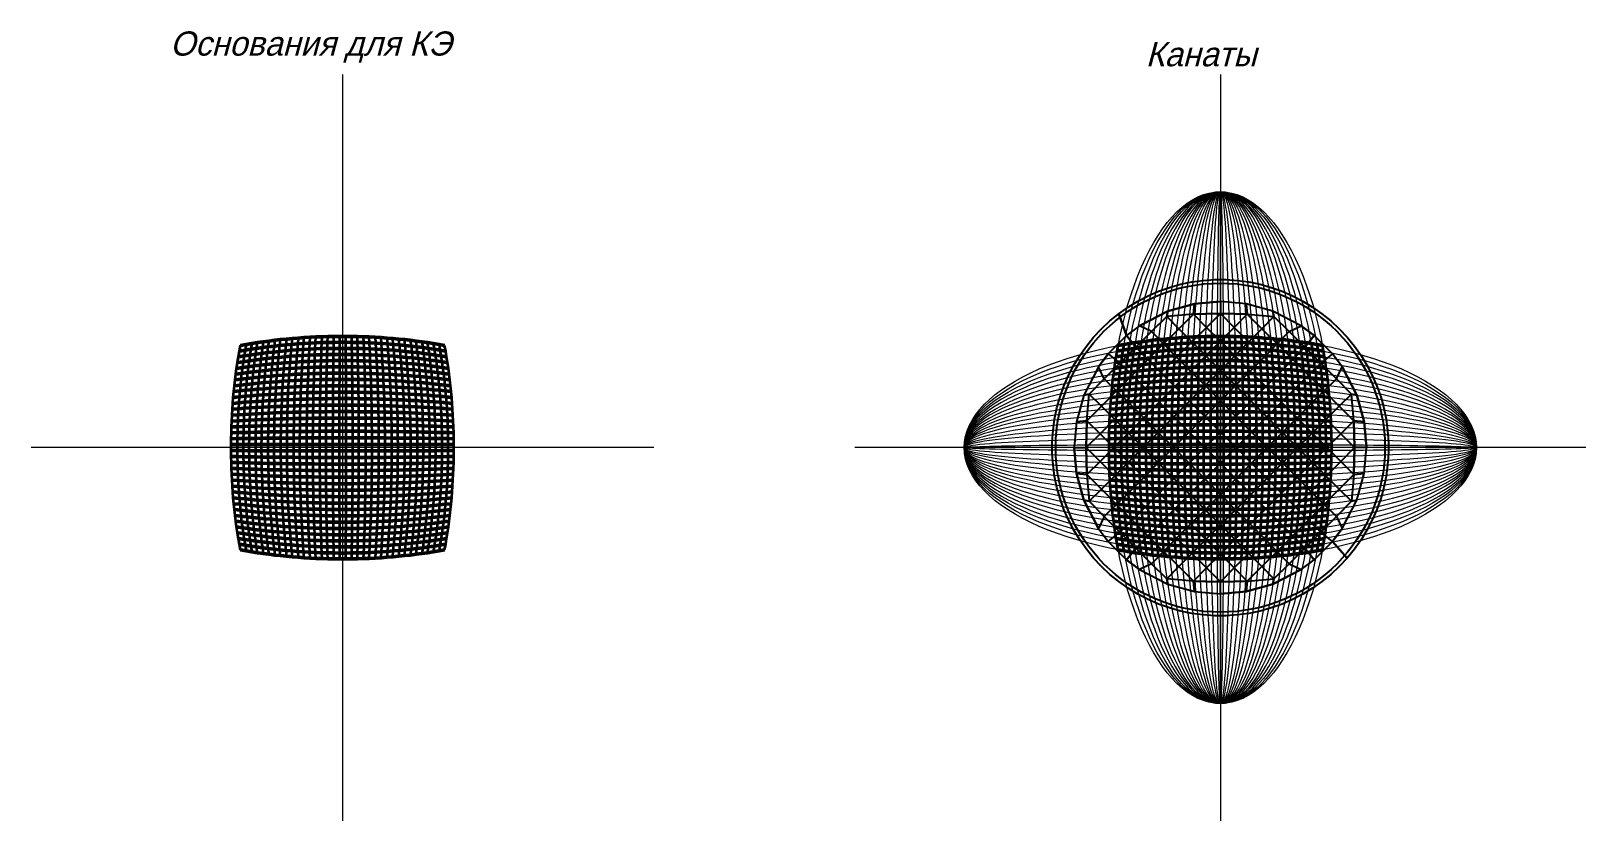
# Model space of a CAD drawing. Header units: millimetres. Extents: x -43 to 170, y -51 to 57.
import ezdxf

# ---------------------------------------------------------------- set-up
doc = ezdxf.new("R2010")
doc.units = ezdxf.units.MM
doc.linetypes.add('CENTER2', pattern=[28.575, 19.05, -3.175, 3.175, -3.175])
for name, color, linetype, lineweight in [('concrete bases', 10, 'Continuous', 30), ('tendons lower level', 201, 'Continuous', 35), ('tendons upper level', 50, 'Continuous', 50), ('working - concrete bases', 10, 'Continuous', 30), ('working - tendons lower level', 201, 'Continuous', 35), ('working - tendons upper level', 50, 'Continuous', 50), ('Канаты', 130, 'Continuous', 20), ('Осевые линии', 80, 'Continuous', 15)]:
    doc.layers.add(name, color=color, linetype=linetype, lineweight=lineweight)
doc.layers.add('R139', color=7, linetype='Continuous')
doc.styles.add('AltoTextC', font='mipgost.shx', dxfattribs={"oblique": 15})

msp = doc.modelspace()

# ---------------------------------------------------------------- texts
at = {"layer": 'concrete bases', "linetype": 'Continuous', "ltscale": 250, "style": 'AltoTextC', "oblique": 15}
for s, height, p in [('Основания для КЭ', 3.3073, (-23.59, 53.61, -12.9)), ('Канаты', 3.307, (109.79, 52.15, -6.45))]:
    msp.add_text(s, height=height, dxfattribs=at).set_placement(p)

# ---------------------------------------------------------------- blocks, each defined once
blk = doc.blocks.new('wefwefwefwefefwfwefef')
for p, q in [((0, -2.14), (0, 2.14)), ((-2.14, 0), (2.14, 0))]:
    blk.add_line(p, q)
at = {"layer": 'R139', "color": 0, "linetype": 'ByBlock', "lineweight": -2}
for p, q in [((-9.88, 20.76, -6.19), (-8.44, 21.39, -6.19)), ((-9.88, 20.76, -6.19), (-8.44, 21.39, -6.19)), ((-8.44, 21.39, -6.19), (-6.96, 21.92, -6.19)), ((-8.44, 21.39, -6.19), (-6.96, 21.92, -6.19)), ((-6.96, 21.92, -6.19), (-5.44, 22.34, -6.19)), ((-6.96, 21.92, -6.19), (-5.44, 22.34, -6.19)), ((-5.44, 22.34, -6.19), (-3.91, 22.66, -6.19)), ((-5.44, 22.34, -6.19), (-3.91, 22.66, -6.19)), ((-3.91, 22.66, -6.19), (-2.35, 22.87, -6.19)), ((-3.91, 22.66, -6.19), (-2.35, 22.87, -6.19)), ((-2.35, 22.87, -6.19), (-0.79, 22.98, -6.19)), ((-2.35, 22.87, -6.19), (-0.79, 22.98, -6.19)), ((-0.79, 22.98, -6.19), (0.78, 22.98, -6.19)), ((-0.79, 22.98, -6.19), (0.78, 22.98, -6.19)), ((0.78, 22.98, -6.19), (2.35, 22.87, -6.19)), ((0.78, 22.98, -6.19), (2.35, 22.87, -6.19)), ((2.35, 22.87, -6.19), (3.91, 22.66, -6.19)), ((2.35, 22.87, -6.19), (3.91, 22.66, -6.19)), ((3.91, 22.66, -6.19), (5.44, 22.34, -6.19)), ((3.91, 22.66, -6.19), (5.44, 22.34, -6.19)), ((5.44, 22.34, -6.19), (6.96, 21.92, -6.19)), ((5.44, 22.34, -6.19), (6.96, 21.92, -6.19)), ((6.96, 21.92, -6.19), (8.43, 21.39, -6.19)), ((6.96, 21.92, -6.19), (8.43, 21.39, -6.19)), ((8.43, 21.39, -6.19), (9.88, 20.76, -6.19)), ((8.43, 21.39, -6.19), (9.88, 20.76, -6.19)), ((-13.89, 18.32, -6.19), (-12.61, 19.23, -6.19)), ((-13.89, 18.32, -6.19), (-12.61, 19.23, -6.19)), ((-12.61, 19.23, -6.19), (-11.27, 20.04, -6.19)), ((-12.61, 19.23, -6.19), (-11.27, 20.04, -6.19)), ((-11.27, 20.04, -6.19), (-9.88, 20.76, -6.19)), ((-11.27, 20.04, -6.19), (-9.88, 20.76, -6.19)), ((-7.19, 18.66, -6.19), (-3.54, 19.68, -6.19)), ((-3.54, 19.68, -6.19), (-7.19, 18.66, -6.19)), ((-3.54, 19.68, -6.19), (-3.65, 18.24, -5.27)), ((-3.65, 18.24, -5.27), (-3.54, 19.68, -6.19)), ((-3.54, 19.68, -6.19), (0, 20, -6.19)), ((0, 20, -6.19), (-3.54, 19.68, -6.19)), ((3.54, 19.68, -6.19), (0, 20, -6.19)), ((0, 20, -6.19), (0, 18.34, -5.11)), ((0, 20, -6.19), (0, 18.34, -5.11)), ((3.54, 19.68, -6.19), (0, 20, -6.19)), ((7.19, 18.66, -6.19), (3.54, 19.68, -6.19)), ((3.54, 19.68, -6.19), (3.65, 18.24, -5.27)), ((3.65, 18.24, -5.27), (3.54, 19.68, -6.19)), ((7.19, 18.66, -6.19), (3.54, 19.68, -6.19)), ((9.88, 20.76, -6.19), (11.27, 20.04, -6.19)), ((9.88, 20.76, -6.19), (11.27, 20.04, -6.19)), ((11.27, 20.04, -6.19), (12.61, 19.23, -6.19)), ((11.27, 20.04, -6.19), (12.61, 19.23, -6.19)), ((12.61, 19.23, -6.19), (13.89, 18.32, -6.19)), ((12.61, 19.23, -6.19), (13.89, 18.32, -6.19)), ((-16.26, 16.26, -6.19), (-15.11, 17.33, -6.19)), ((-16.26, 16.26, -6.19), (-15.11, 17.33, -6.19)), ((-15.11, 17.33, -6.19), (-13.89, 18.32, -6.19)), ((-15.11, 17.33, -6.19), (-13.89, 18.32, -6.19)), ((-13.89, 18.32, -6.19), (-12.84, 15.34, -6.19)), ((-12.84, 15.34, -6.19), (-13.89, 18.32, -6.19)), ((-11.07, 16.66, -6.19), (-7.19, 18.66, -6.19)), ((-7.19, 18.66, -6.19), (-11.07, 16.66, -6.19)), ((-7.3, 17.94, -5.76), (-9.41, 15.87, -5.18)), ((-7.3, 17.94, -5.76), (-9.41, 15.87, -5.18)), ((-7.19, 18.66, -6.19), (-7.3, 17.94, -5.76)), ((-7.3, 17.94, -5.76), (-7.19, 18.66, -6.19)), ((-3.65, 18.24, -5.27), (-7.3, 17.94, -5.76)), ((-3.65, 18.24, -5.27), (-7.3, 17.94, -5.76)), ((-7.3, 17.94, -5.76), (-5.67, 16.26, -4.45)), ((-5.67, 16.26, -4.45), (-7.3, 17.94, -5.76)), ((-5.67, 16.26, -4.45), (-3.65, 18.24, -5.27)), ((-5.67, 16.26, -4.45), (-3.65, 18.24, -5.27)), ((-3.65, 18.24, -5.27), (0, 18.34, -5.11)), ((0, 18.34, -5.11), (-3.65, 18.24, -5.27)), ((-3.65, 18.24, -5.27), (-1.89, 16.45, -4.09)), ((-1.89, 16.45, -4.09), (-3.65, 18.24, -5.27)), ((0, 18.34, -5.11), (-1.89, 16.45, -4.09)), ((0, 18.34, -5.11), (-1.89, 16.45, -4.09)), ((1.89, 16.45, -4.09), (0, 18.34, -5.11)), ((3.65, 18.24, -5.27), (0, 18.34, -5.11)), ((0, 18.34, -5.11), (1.89, 16.45, -4.09)), ((0, 18.34, -5.11), (3.65, 18.24, -5.27)), ((3.65, 18.24, -5.27), (1.89, 16.45, -4.09)), ((1.89, 16.45, -4.09), (3.65, 18.24, -5.27)), ((5.67, 16.26, -4.45), (3.65, 18.24, -5.27)), ((5.67, 16.26, -4.45), (3.65, 18.24, -5.27)), ((3.65, 18.24, -5.27), (7.3, 17.94, -5.76)), ((3.65, 18.24, -5.27), (7.3, 17.94, -5.76)), ((7.3, 17.94, -5.76), (5.67, 16.26, -4.45)), ((5.67, 16.26, -4.45), (7.3, 17.94, -5.76)), ((11.07, 16.66, -6.19), (7.19, 18.66, -6.19)), ((7.19, 18.66, -6.19), (7.3, 17.94, -5.76)), ((7.3, 17.94, -5.76), (7.19, 18.66, -6.19)), ((11.07, 16.66, -6.19), (7.19, 18.66, -6.19)), ((7.3, 17.94, -5.76), (9.41, 15.87, -5.18)), ((7.3, 17.94, -5.76), (9.41, 15.87, -5.18)), ((13.89, 18.32, -6.19), (15.11, 17.33, -6.19)), ((13.89, 18.32, -6.19), (15.11, 17.33, -6.19)), ((15.11, 17.33, -6.19), (16.26, 16.26, -6.19)), ((15.11, 17.33, -6.19), (16.26, 16.26, -6.19)), ((-18.32, 13.89, -6.19), (-17.33, 15.11, -6.19)), ((-18.32, 13.89, -6.19), (-17.33, 15.11, -6.19)), ((-17.33, 15.11, -6.19), (-16.26, 16.26, -6.19)), ((-17.33, 15.11, -6.19), (-16.26, 16.26, -6.19)), ((-12.84, 15.34, -6.19), (-15.34, 12.84, -6.19)), ((-12.84, 15.34, -6.19), (-15.34, 12.84, -6.19)), ((-11.07, 16.66, -6.19), (-12.84, 15.34, -6.19)), ((-11.07, 16.66, -6.19), (-12.84, 15.34, -6.19)), ((-11.57, 13.74, -4.88), (-12.84, 15.34, -6.19)), ((-12.84, 15.34, -6.19), (-11.57, 13.74, -4.88)), ((-11.57, 13.74, -4.88), (-9.41, 15.87, -5.18)), ((-11.57, 13.74, -4.88), (-9.41, 15.87, -5.18)), ((-9.41, 15.87, -5.18), (-11.07, 16.66, -6.19)), ((-9.41, 15.87, -5.18), (-11.07, 16.66, -6.19)), ((-9.41, 15.87, -5.18), (-7.77, 14.19, -3.89)), ((-9.41, 15.87, -5.18), (-7.77, 14.19, -3.89)), ((-7.77, 14.19, -3.89), (-5.67, 16.26, -4.45)), ((-7.77, 14.19, -3.89), (-5.67, 16.26, -4.45)), ((-3.9, 14.47, -3.29), (-5.67, 16.26, -4.45)), ((-5.67, 16.26, -4.45), (-3.9, 14.47, -3.29)), ((-1.89, 16.45, -4.09), (-3.9, 14.47, -3.29)), ((-1.89, 16.45, -4.09), (-3.9, 14.47, -3.29)), ((-1.89, 16.45, -4.09), (0, 14.56, -3.09)), ((0, 14.56, -3.09), (-1.89, 16.45, -4.09)), ((0, 14.56, -3.09), (1.89, 16.45, -4.09)), ((0, 14.56, -3.09), (1.89, 16.45, -4.09)), ((1.89, 16.45, -4.09), (3.9, 14.47, -3.29)), ((1.89, 16.45, -4.09), (3.9, 14.47, -3.29)), ((3.9, 14.47, -3.29), (5.67, 16.26, -4.45)), ((5.67, 16.26, -4.45), (3.9, 14.47, -3.29)), ((7.77, 14.19, -3.89), (5.67, 16.26, -4.45)), ((7.77, 14.19, -3.89), (5.67, 16.26, -4.45)), ((9.41, 15.87, -5.18), (7.77, 14.19, -3.89)), ((9.41, 15.87, -5.18), (7.77, 14.19, -3.89)), ((9.41, 15.87, -5.18), (11.07, 16.66, -6.19)), ((9.41, 15.87, -5.18), (11.07, 16.66, -6.19)), ((11.57, 13.74, -4.88), (9.41, 15.87, -5.18)), ((11.57, 13.74, -4.88), (9.41, 15.87, -5.18)), ((11.07, 16.66, -6.19), (12.84, 15.34, -6.19)), ((12.84, 15.34, -6.19), (11.07, 16.66, -6.19)), ((11.57, 13.74, -4.88), (12.84, 15.34, -6.19)), ((12.84, 15.34, -6.19), (11.57, 13.74, -4.88)), ((12.84, 15.34, -6.19), (15.34, 12.84, -6.19)), ((15.34, 12.84, -6.19), (12.84, 15.34, -6.19)), ((16.26, 16.26, -11.62), (16.26, 16.26, -10.26)), ((16.26, 16.26, -10.26), (16.26, 16.26, -8.9)), ((16.26, 16.26, -8.9), (16.26, 16.26, -7.55)), ((16.26, 16.26, -7.55), (16.26, 16.26, -6.19)), ((16.26, 16.26, -6.19), (17.33, 15.11, -6.19)), ((16.26, 16.26, -6.19), (17.33, 15.11, -6.19)), ((17.33, 15.11, -6.19), (18.32, 13.89, -6.19)), ((17.33, 15.11, -6.19), (18.32, 13.89, -6.19)), ((-19.23, 12.61, -6.19), (-18.32, 13.89, -6.19)), ((-19.23, 12.61, -6.19), (-18.32, 13.89, -6.19)), ((-16.66, 11.07, -6.19), (-15.34, 12.84, -6.19)), ((-15.34, 12.84, -6.19), (-16.66, 11.07, -6.19)), ((-15.34, 12.84, -6.19), (-13.74, 11.57, -4.88)), ((-15.34, 12.84, -6.19), (-13.74, 11.57, -4.88)), ((-13.74, 11.57, -4.88), (-11.57, 13.74, -4.88)), ((-13.74, 11.57, -4.88), (-11.57, 13.74, -4.88)), ((-11.57, 13.74, -4.88), (-9.91, 12.07, -3.6)), ((-9.91, 12.07, -3.6), (-11.57, 13.74, -4.88)), ((-7.77, 14.19, -3.89), (-9.91, 12.07, -3.6)), ((-7.77, 14.19, -3.89), (-9.91, 12.07, -3.6)), ((-5.98, 12.39, -2.75), (-7.77, 14.19, -3.89)), ((-5.98, 12.39, -2.75), (-7.77, 14.19, -3.89)), ((-3.9, 14.47, -3.29), (-5.98, 12.39, -2.75)), ((-3.9, 14.47, -3.29), (-5.98, 12.39, -2.75)), ((-3.9, 14.47, -3.29), (-2, 12.56, -2.32)), ((-2, 12.56, -2.32), (-3.9, 14.47, -3.29)), ((-2, 12.56, -2.32), (0, 14.56, -3.09)), ((-2, 12.56, -2.32), (0, 14.56, -3.09)), ((0, 14.56, -3.09), (2, 12.56, -2.32)), ((2, 12.56, -2.32), (0, 14.56, -3.09)), ((3.9, 14.47, -3.29), (2, 12.56, -2.32)), ((2, 12.56, -2.32), (3.9, 14.47, -3.29)), ((3.9, 14.47, -3.29), (5.98, 12.39, -2.75)), ((3.9, 14.47, -3.29), (5.98, 12.39, -2.75)), ((5.98, 12.39, -2.75), (7.77, 14.19, -3.89)), ((5.98, 12.39, -2.75), (7.77, 14.19, -3.89)), ((7.77, 14.19, -3.89), (9.91, 12.07, -3.6)), ((7.77, 14.19, -3.89), (9.91, 12.07, -3.6)), ((11.57, 13.74, -4.88), (9.91, 12.07, -3.6)), ((9.91, 12.07, -3.6), (11.57, 13.74, -4.88)), ((13.74, 11.57, -4.88), (11.57, 13.74, -4.88)), ((13.74, 11.57, -4.88), (11.57, 13.74, -4.88)), ((15.34, 12.84, -6.19), (13.74, 11.57, -4.88)), ((15.34, 12.84, -6.19), (13.74, 11.57, -4.88)), ((16.66, 11.07, -6.19), (15.34, 12.84, -6.19)), ((16.66, 11.07, -6.19), (15.34, 12.84, -6.19)), ((18.32, 13.89, -6.19), (19.23, 12.61, -6.19)), ((18.32, 13.89, -6.19), (19.23, 12.61, -6.19)), ((-20.76, 9.88, -6.19), (-20.04, 11.27, -6.19)), ((-20.76, 9.88, -6.19), (-20.04, 11.27, -6.19)), ((-20.04, 11.27, -6.19), (-19.23, 12.61, -6.19)), ((-20.04, 11.27, -6.19), (-19.23, 12.61, -6.19)), ((-16.66, 11.07, -6.19), (-18.66, 7.19, -6.19)), ((-16.66, 11.07, -6.19), (-18.66, 7.19, -6.19)), ((-15.87, 9.41, -5.18), (-16.66, 11.07, -6.19)), ((-15.87, 9.41, -5.18), (-16.66, 11.07, -6.19)), ((-13.74, 11.57, -4.88), (-15.87, 9.41, -5.18)), ((-13.74, 11.57, -4.88), (-15.87, 9.41, -5.18)), ((-12.07, 9.91, -3.6), (-13.74, 11.57, -4.88)), ((-12.07, 9.91, -3.6), (-13.74, 11.57, -4.88)), ((-9.91, 12.07, -3.6), (-12.07, 9.91, -3.6)), ((-9.91, 12.07, -3.6), (-12.07, 9.91, -3.6)), ((-8.12, 10.27, -2.47), (-9.91, 12.07, -3.6)), ((-9.91, 12.07, -3.6), (-8.12, 10.27, -2.47)), ((-8.12, 10.27, -2.47), (-5.98, 12.39, -2.75)), ((-8.12, 10.27, -2.47), (-5.98, 12.39, -2.75)), ((-5.98, 12.39, -2.75), (-4.08, 10.48, -1.79)), ((-5.98, 12.39, -2.75), (-4.08, 10.48, -1.79)), ((-4.08, 10.48, -1.79), (-2, 12.56, -2.32)), ((-4.08, 10.48, -1.79), (-2, 12.56, -2.32)), ((0, 10.55, -1.56), (-2, 12.56, -2.32)), ((-2, 12.56, -2.32), (0, 10.55, -1.56)), ((2, 12.56, -2.32), (0, 10.55, -1.56)), ((2, 12.56, -2.32), (0, 10.55, -1.56)), ((4.08, 10.48, -1.79), (2, 12.56, -2.32)), ((4.08, 10.48, -1.79), (2, 12.56, -2.32)), ((5.98, 12.39, -2.75), (4.08, 10.48, -1.79)), ((5.98, 12.39, -2.75), (4.08, 10.48, -1.79)), ((8.12, 10.27, -2.47), (5.98, 12.39, -2.75)), ((8.12, 10.27, -2.47), (5.98, 12.39, -2.75)), ((8.12, 10.27, -2.47), (9.91, 12.07, -3.6)), ((9.91, 12.07, -3.6), (8.12, 10.27, -2.47)), ((9.91, 12.07, -3.6), (12.07, 9.91, -3.6)), ((9.91, 12.07, -3.6), (12.07, 9.91, -3.6)), ((12.07, 9.91, -3.6), (13.74, 11.57, -4.88)), ((12.07, 9.91, -3.6), (13.74, 11.57, -4.88)), ((13.74, 11.57, -4.88), (15.87, 9.41, -5.18)), ((13.74, 11.57, -4.88), (15.87, 9.41, -5.18)), ((15.87, 9.41, -5.18), (16.66, 11.07, -6.19)), ((15.87, 9.41, -5.18), (16.66, 11.07, -6.19)), ((16.66, 11.07, -6.19), (18.66, 7.19, -6.19)), ((18.66, 7.19, -6.19), (16.66, 11.07, -6.19)), ((19.23, 12.61, -6.19), (20.04, 11.27, -6.19)), ((19.23, 12.61, -6.19), (20.04, 11.27, -6.19)), ((20.04, 11.27, -6.19), (20.76, 9.88, -6.19)), ((20.04, 11.27, -6.19), (20.76, 9.88, -6.19)), ((-21.39, 8.43, -6.19), (-20.76, 9.88, -6.19)), ((-21.39, 8.43, -6.19), (-20.76, 9.88, -6.19)), ((-17.94, 7.3, -5.76), (-15.87, 9.41, -5.18)), ((-17.94, 7.3, -5.76), (-15.87, 9.41, -5.18)), ((-15.87, 9.41, -5.18), (-14.19, 7.77, -3.89)), ((-15.87, 9.41, -5.18), (-14.19, 7.77, -3.89)), ((-14.19, 7.77, -3.89), (-12.07, 9.91, -3.6)), ((-14.19, 7.77, -3.89), (-12.07, 9.91, -3.6)), ((-12.07, 9.91, -3.6), (-10.27, 8.12, -2.47)), ((-12.07, 9.91, -3.6), (-10.27, 8.12, -2.47)), ((-8.12, 10.27, -2.47), (-10.27, 8.12, -2.47)), ((-10.27, 8.12, -2.47), (-8.12, 10.27, -2.47)), ((-6.21, 8.36, -1.51), (-8.12, 10.27, -2.47)), ((-6.21, 8.36, -1.51), (-8.12, 10.27, -2.47)), ((-4.08, 10.48, -1.79), (-6.21, 8.36, -1.51)), ((-4.08, 10.48, -1.79), (-6.21, 8.36, -1.51)), ((-2.08, 8.48, -1.04), (-4.08, 10.48, -1.79)), ((-2.08, 8.48, -1.04), (-4.08, 10.48, -1.79)), ((0, 10.55, -1.56), (-2.08, 8.48, -1.04)), ((0, 10.55, -1.56), (-2.08, 8.48, -1.04)), ((0, 10.55, -1.56), (2.08, 8.48, -1.04)), ((2.08, 8.48, -1.04), (0, 10.55, -1.56)), ((2.08, 8.48, -1.04), (4.08, 10.48, -1.79)), ((2.08, 8.48, -1.04), (4.08, 10.48, -1.79)), ((4.08, 10.48, -1.79), (6.21, 8.36, -1.51)), ((4.08, 10.48, -1.79), (6.21, 8.36, -1.51)), ((6.21, 8.36, -1.51), (8.12, 10.27, -2.47)), ((6.21, 8.36, -1.51), (8.12, 10.27, -2.47)), ((8.12, 10.27, -2.47), (10.27, 8.12, -2.47)), ((10.27, 8.12, -2.47), (8.12, 10.27, -2.47)), ((12.07, 9.91, -3.6), (10.27, 8.12, -2.47)), ((12.07, 9.91, -3.6), (10.27, 8.12, -2.47)), ((14.19, 7.77, -3.89), (12.07, 9.91, -3.6)), ((14.19, 7.77, -3.89), (12.07, 9.91, -3.6)), ((15.87, 9.41, -5.18), (14.19, 7.77, -3.89)), ((15.87, 9.41, -5.18), (14.19, 7.77, -3.89)), ((17.94, 7.3, -5.76), (15.87, 9.41, -5.18)), ((17.94, 7.3, -5.76), (15.87, 9.41, -5.18)), ((20.76, 9.88, -6.19), (21.39, 8.43, -6.19)), ((20.76, 9.88, -6.19), (21.39, 8.43, -6.19)), ((-22.34, 5.44, -6.19), (-21.92, 6.96, -6.19)), ((-22.34, 5.44, -6.19), (-21.92, 6.96, -6.19)), ((-21.92, 6.96, -6.19), (-21.39, 8.43, -6.19)), ((-21.92, 6.96, -6.19), (-21.39, 8.43, -6.19)), ((-18.66, 7.19, -6.19), (-19.68, 3.54, -6.19)), ((-18.66, 7.19, -6.19), (-19.68, 3.54, -6.19)), ((-18.66, 7.19, -6.19), (-17.94, 7.3, -5.76)), ((-17.94, 7.3, -5.76), (-18.66, 7.19, -6.19)), ((-18.24, 3.65, -5.27), (-17.94, 7.3, -5.76)), ((-18.24, 3.65, -5.27), (-17.94, 7.3, -5.76)), ((-17.94, 7.3, -5.76), (-16.26, 5.67, -4.45)), ((-16.26, 5.67, -4.45), (-17.94, 7.3, -5.76)), ((-14.19, 7.77, -3.89), (-16.26, 5.67, -4.45)), ((-14.19, 7.77, -3.89), (-16.26, 5.67, -4.45)), ((-12.39, 5.98, -2.75), (-14.19, 7.77, -3.89)), ((-12.39, 5.98, -2.75), (-14.19, 7.77, -3.89)), ((-10.27, 8.12, -2.47), (-12.39, 5.98, -2.75)), ((-10.27, 8.12, -2.47), (-12.39, 5.98, -2.75)), ((-8.36, 6.21, -1.51), (-10.27, 8.12, -2.47)), ((-10.27, 8.12, -2.47), (-8.36, 6.21, -1.51)), ((-6.21, 8.36, -1.51), (-8.36, 6.21, -1.51)), ((-8.36, 6.21, -1.51), (-6.21, 8.36, -1.51)), ((-4.21, 6.35, -0.77), (-6.21, 8.36, -1.51)), ((-6.21, 8.36, -1.51), (-4.21, 6.35, -0.77)), ((-4.21, 6.35, -0.77), (-2.08, 8.48, -1.04)), ((-4.21, 6.35, -0.77), (-2.08, 8.48, -1.04)), ((-2.13, 4.27, -0.26), (0, 6.4, -0.52)), ((0, 6.4, -0.52), (-2.13, 4.27, -0.26)), ((-2.08, 8.48, -1.04), (0, 6.4, -0.52)), ((-2.08, 8.48, -1.04), (0, 6.4, -0.52)), ((2.08, 8.48, -1.04), (0, 6.4, -0.52)), ((0, 6.4, -0.52), (2.08, 8.48, -1.04)), ((0, 6.4, -0.52), (2.13, 4.27, -0.26)), ((0, 6.4, -0.52), (2.13, 4.27, -0.26)), ((4.21, 6.35, -0.77), (2.08, 8.48, -1.04)), ((4.21, 6.35, -0.77), (2.08, 8.48, -1.04)), ((4.21, 6.35, -0.77), (6.21, 8.36, -1.51)), ((6.21, 8.36, -1.51), (4.21, 6.35, -0.77)), ((6.21, 8.36, -1.51), (8.36, 6.21, -1.51)), ((8.36, 6.21, -1.51), (6.21, 8.36, -1.51)), ((8.36, 6.21, -1.51), (10.27, 8.12, -2.47)), ((10.27, 8.12, -2.47), (8.36, 6.21, -1.51)), ((10.27, 8.12, -2.47), (12.39, 5.98, -2.75)), ((10.27, 8.12, -2.47), (12.39, 5.98, -2.75)), ((12.39, 5.98, -2.75), (14.19, 7.77, -3.89)), ((12.39, 5.98, -2.75), (14.19, 7.77, -3.89)), ((14.19, 7.77, -3.89), (16.26, 5.67, -4.45)), ((14.19, 7.77, -3.89), (16.26, 5.67, -4.45)), ((17.94, 7.3, -5.76), (16.26, 5.67, -4.45)), ((16.26, 5.67, -4.45), (17.94, 7.3, -5.76)), ((18.24, 3.65, -5.27), (17.94, 7.3, -5.76)), ((18.66, 7.19, -6.19), (17.94, 7.3, -5.76)), ((18.24, 3.65, -5.27), (17.94, 7.3, -5.76)), ((17.94, 7.3, -5.76), (18.66, 7.19, -6.19)), ((18.66, 7.19, -6.19), (19.68, 3.54, -6.19)), ((19.68, 3.54, -6.19), (18.66, 7.19, -6.19)), ((21.39, 8.43, -6.19), (21.92, 6.96, -6.19)), ((21.39, 8.43, -6.19), (21.92, 6.96, -6.19)), ((21.92, 6.96, -6.19), (22.34, 5.44, -6.19)), ((21.92, 6.96, -6.19), (22.34, 5.44, -6.19)), ((-22.66, 3.91, -6.19), (-22.34, 5.44, -6.19)), ((-22.66, 3.91, -6.19), (-22.34, 5.44, -6.19)), ((-16.26, 5.67, -4.45), (-18.24, 3.65, -5.27)), ((-16.26, 5.67, -4.45), (-18.24, 3.65, -5.27)), ((-14.47, 3.9, -3.29), (-16.26, 5.67, -4.45)), ((-16.26, 5.67, -4.45), (-14.47, 3.9, -3.29)), ((-14.47, 3.9, -3.29), (-12.39, 5.98, -2.75)), ((-14.47, 3.9, -3.29), (-12.39, 5.98, -2.75)), ((-12.39, 5.98, -2.75), (-10.48, 4.08, -1.79)), ((-12.39, 5.98, -2.75), (-10.48, 4.08, -1.79)), ((-10.48, 4.08, -1.79), (-8.36, 6.21, -1.51)), ((-10.48, 4.08, -1.79), (-8.36, 6.21, -1.51)), ((-8.36, 6.21, -1.51), (-6.35, 4.21, -0.77)), ((-8.36, 6.21, -1.51), (-6.35, 4.21, -0.77)), ((-4.21, 6.35, -0.77), (-6.35, 4.21, -0.77)), ((-6.35, 4.21, -0.77), (-4.21, 6.35, -0.77)), ((-2.13, 4.27, -0.26), (-4.27, 2.13, -0.26)), ((-4.27, 2.13, -0.26), (-2.13, 4.27, -0.26)), ((-2.13, 4.27, -0.26), (-4.21, 6.35, -0.77)), ((-2.13, 4.27, -0.26), (-4.21, 6.35, -0.77)), ((0, 2.14), (-2.13, 4.27, -0.26)), ((0, 2.14), (-2.13, 4.27, -0.26)), ((0, 2.14), (2.13, 4.27, -0.26)), ((2.13, 4.27, -0.26), (0, 2.14)), ((2.13, 4.27, -0.26), (4.21, 6.35, -0.77)), ((2.13, 4.27, -0.26), (4.21, 6.35, -0.77)), ((2.13, 4.27, -0.26), (4.27, 2.13, -0.26)), ((4.27, 2.13, -0.26), (2.13, 4.27, -0.26)), ((4.21, 6.35, -0.77), (6.35, 4.21, -0.77)), ((6.35, 4.21, -0.77), (4.21, 6.35, -0.77)), ((8.36, 6.21, -1.51), (6.35, 4.21, -0.77)), ((8.36, 6.21, -1.51), (6.35, 4.21, -0.77)), ((10.48, 4.08, -1.79), (8.36, 6.21, -1.51)), ((10.48, 4.08, -1.79), (8.36, 6.21, -1.51)), ((12.39, 5.98, -2.75), (10.48, 4.08, -1.79)), ((12.39, 5.98, -2.75), (10.48, 4.08, -1.79)), ((14.47, 3.9, -3.29), (12.39, 5.98, -2.75)), ((14.47, 3.9, -3.29), (12.39, 5.98, -2.75)), ((14.47, 3.9, -3.29), (16.26, 5.67, -4.45)), ((16.26, 5.67, -4.45), (14.47, 3.9, -3.29)), ((16.26, 5.67, -4.45), (18.24, 3.65, -5.27)), ((16.26, 5.67, -4.45), (18.24, 3.65, -5.27)), ((22.34, 5.44, -6.19), (22.66, 3.91, -6.19)), ((22.34, 5.44, -6.19), (22.66, 3.91, -6.19)), ((-22.98, 0.78, -6.19), (-22.87, 2.35, -6.19)), ((-22.98, 0.78, -6.19), (-22.87, 2.35, -6.19)), ((-22.87, 2.35, -6.19), (-22.66, 3.91, -6.19)), ((-22.87, 2.35, -6.19), (-22.66, 3.91, -6.19)), ((-19.68, 3.54, -6.19), (-20, 0, -6.19)), ((-19.68, 3.54, -6.19), (-20, 0, -6.19)), ((-19.68, 3.54, -6.19), (-18.24, 3.65, -5.27)), ((-18.24, 3.65, -5.27), (-19.68, 3.54, -6.19)), ((-18.24, 3.65, -5.27), (-18.34, 0, -5.11)), ((-18.34, 0, -5.11), (-18.24, 3.65, -5.27)), ((-18.24, 3.65, -5.27), (-16.45, 1.89, -4.09)), ((-16.45, 1.89, -4.09), (-18.24, 3.65, -5.27)), ((-16.45, 1.89, -4.09), (-14.47, 3.9, -3.29)), ((-16.45, 1.89, -4.09), (-14.47, 3.9, -3.29)), ((-14.47, 3.9, -3.29), (-12.56, 2, -2.32)), ((-12.56, 2, -2.32), (-14.47, 3.9, -3.29)), ((-10.48, 4.08, -1.79), (-12.56, 2, -2.32)), ((-10.48, 4.08, -1.79), (-12.56, 2, -2.32)), ((-8.48, 2.08, -1.04), (-10.48, 4.08, -1.79)), ((-8.48, 2.08, -1.04), (-10.48, 4.08, -1.79)), ((-6.35, 4.21, -0.77), (-8.48, 2.08, -1.04)), ((-8.48, 2.08, -1.04), (-6.35, 4.21, -0.77)), ((-6.4, 0, -0.52), (-4.27, 2.13, -0.26)), ((-4.27, 2.13, -0.26), (-6.4, 0, -0.52)), ((-6.35, 4.21, -0.77), (-4.27, 2.13, -0.26)), ((-6.35, 4.21, -0.77), (-4.27, 2.13, -0.26)), ((-4.27, 2.13, -0.26), (-2.14, 0)), ((-4.27, 2.13, -0.26), (-2.14, 0)), ((0, 2.14), (-2.14, 0)), ((-2.14, 0), (0, 2.14)), ((2.14, 0), (0, 2.14)), ((2.14, 0), (0, 2.14)), ((4.27, 2.13, -0.26), (2.14, 0)), ((4.27, 2.13, -0.26), (2.14, 0)), ((6.35, 4.21, -0.77), (4.27, 2.13, -0.26)), ((6.35, 4.21, -0.77), (4.27, 2.13, -0.26)), ((6.4, 0, -0.52), (4.27, 2.13, -0.26)), ((4.27, 2.13, -0.26), (6.4, 0, -0.52)), ((6.35, 4.21, -0.77), (8.48, 2.08, -1.04)), ((8.48, 2.08, -1.04), (6.35, 4.21, -0.77)), ((8.48, 2.08, -1.04), (10.48, 4.08, -1.79)), ((8.48, 2.08, -1.04), (10.48, 4.08, -1.79)), ((10.48, 4.08, -1.79), (12.56, 2, -2.32)), ((10.48, 4.08, -1.79), (12.56, 2, -2.32)), ((14.47, 3.9, -3.29), (12.56, 2, -2.32)), ((12.56, 2, -2.32), (14.47, 3.9, -3.29)), ((16.45, 1.89, -4.09), (14.47, 3.9, -3.29)), ((16.45, 1.89, -4.09), (14.47, 3.9, -3.29)), ((18.24, 3.65, -5.27), (16.45, 1.89, -4.09)), ((16.45, 1.89, -4.09), (18.24, 3.65, -5.27)), ((19.68, 3.54, -6.19), (18.24, 3.65, -5.27)), ((18.24, 3.65, -5.27), (18.34, 0, -5.11)), ((18.34, 0, -5.11), (18.24, 3.65, -5.27)), ((18.24, 3.65, -5.27), (19.68, 3.54, -6.19)), ((19.68, 3.54, -6.19), (20, 0, -6.19)), ((20, 0, -6.19), (19.68, 3.54, -6.19)), ((22.66, 3.91, -6.19), (22.87, 2.35, -6.19)), ((22.66, 3.91, -6.19), (22.87, 2.35, -6.19)), ((22.87, 2.35, -6.19), (22.98, 0.78, -6.19)), ((22.87, 2.35, -6.19), (22.98, 0.78, -6.19)), ((-22.98, -0.79, -6.19), (-22.98, 0.78, -6.19)), ((-22.98, -0.79, -6.19), (-22.98, 0.78, -6.19)), ((-18.34, 0, -5.11), (-16.45, 1.89, -4.09)), ((-18.34, 0, -5.11), (-16.45, 1.89, -4.09)), ((-16.45, 1.89, -4.09), (-14.56, 0, -3.09)), ((-14.56, 0, -3.09), (-16.45, 1.89, -4.09)), ((-12.56, 2, -2.32), (-14.56, 0, -3.09)), ((-12.56, 2, -2.32), (-14.56, 0, -3.09)), ((-10.55, 0, -1.56), (-12.56, 2, -2.32)), ((-12.56, 2, -2.32), (-10.55, 0, -1.56)), ((-10.55, 0, -1.56), (-8.48, 2.08, -1.04)), ((-10.55, 0, -1.56), (-8.48, 2.08, -1.04)), ((-8.48, 2.08, -1.04), (-6.4, 0, -0.52)), ((-6.4, 0, -0.52), (-8.48, 2.08, -1.04)), ((8.48, 2.08, -1.04), (6.4, 0, -0.52)), ((6.4, 0, -0.52), (8.48, 2.08, -1.04)), ((10.55, 0, -1.56), (8.48, 2.08, -1.04)), ((10.55, 0, -1.56), (8.48, 2.08, -1.04)), ((10.55, 0, -1.56), (12.56, 2, -2.32)), ((12.56, 2, -2.32), (10.55, 0, -1.56)), ((12.56, 2, -2.32), (14.56, 0, -3.09)), ((12.56, 2, -2.32), (14.56, 0, -3.09)), ((16.45, 1.89, -4.09), (14.56, 0, -3.09)), ((14.56, 0, -3.09), (16.45, 1.89, -4.09)), ((18.34, 0, -5.11), (16.45, 1.89, -4.09)), ((18.34, 0, -5.11), (16.45, 1.89, -4.09)), ((22.98, 0.78, -6.19), (22.98, -0.79, -6.19)), ((22.98, 0.78, -6.19), (22.98, -0.79, -6.19)), ((-22.87, -2.35, -6.19), (-22.98, -0.79, -6.19)), ((-22.87, -2.35, -6.19), (-22.98, -0.79, -6.19)), ((-19.68, -3.54, -6.19), (-20, 0, -6.19)), ((-20, 0, -6.19), (-18.34, 0, -5.11)), ((-20, 0, -6.19), (-18.34, 0, -5.11)), ((-20, 0, -6.19), (-19.68, -3.54, -6.19)), ((-16.45, -1.89, -4.09), (-18.34, 0, -5.11)), ((-18.24, -3.65, -5.27), (-18.34, 0, -5.11)), ((-18.34, 0, -5.11), (-16.45, -1.89, -4.09)), ((-18.34, 0, -5.11), (-18.24, -3.65, -5.27)), ((-18.24, -3.65, -5.27), (-16.45, -1.89, -4.09)), ((-16.45, -1.89, -4.09), (-18.24, -3.65, -5.27)), ((-14.56, 0, -3.09), (-16.45, -1.89, -4.09)), ((-14.56, 0, -3.09), (-16.45, -1.89, -4.09)), ((-16.45, -1.89, -4.09), (-14.47, -3.9, -3.29)), ((-16.45, -1.89, -4.09), (-14.47, -3.9, -3.29)), ((-14.56, 0, -3.09), (-12.56, -2, -2.32)), ((-12.56, -2, -2.32), (-14.56, 0, -3.09)), ((-14.47, -3.9, -3.29), (-12.56, -2, -2.32)), ((-12.56, -2, -2.32), (-14.47, -3.9, -3.29)), ((-12.56, -2, -2.32), (-10.55, 0, -1.56)), ((-12.56, -2, -2.32), (-10.55, 0, -1.56)), ((-10.48, -4.08, -1.79), (-12.56, -2, -2.32)), ((-10.48, -4.08, -1.79), (-12.56, -2, -2.32)), ((-10.55, 0, -1.56), (-8.48, -2.08, -1.04)), ((-8.48, -2.08, -1.04), (-10.55, 0, -1.56)), ((-8.48, -2.08, -1.04), (-10.48, -4.08, -1.79)), ((-8.48, -2.08, -1.04), (-10.48, -4.08, -1.79)), ((-6.4, 0, -0.52), (-8.48, -2.08, -1.04)), ((-6.4, 0, -0.52), (-8.48, -2.08, -1.04)), ((-6.35, -4.21, -0.77), (-8.48, -2.08, -1.04)), ((-8.48, -2.08, -1.04), (-6.35, -4.21, -0.77)), ((-4.27, -2.13, -0.26), (-6.4, 0, -0.52)), ((-4.27, -2.13, -0.26), (-6.4, 0, -0.52)), ((-4.27, -2.13, -0.26), (-2.14, 0)), ((-2.14, 0), (-4.27, -2.13, -0.26)), ((-2.14, 0), (0, -2.14)), ((-2.14, 0), (0, -2.14)), ((0, -2.14), (2.14, 0)), ((2.14, 0), (0, -2.14)), ((4.27, -2.13, -0.26), (2.14, 0)), ((2.14, 0), (4.27, -2.13, -0.26)), ((4.27, -2.13, -0.26), (6.4, 0, -0.52)), ((4.27, -2.13, -0.26), (6.4, 0, -0.52)), ((6.35, -4.21, -0.77), (8.48, -2.08, -1.04)), ((8.48, -2.08, -1.04), (6.35, -4.21, -0.77)), ((6.4, 0, -0.52), (8.48, -2.08, -1.04)), ((6.4, 0, -0.52), (8.48, -2.08, -1.04)), ((10.55, 0, -1.56), (8.48, -2.08, -1.04)), ((8.48, -2.08, -1.04), (10.55, 0, -1.56)), ((8.48, -2.08, -1.04), (10.48, -4.08, -1.79)), ((8.48, -2.08, -1.04), (10.48, -4.08, -1.79)), ((10.48, -4.08, -1.79), (12.56, -2, -2.32)), ((10.48, -4.08, -1.79), (12.56, -2, -2.32)), ((12.56, -2, -2.32), (10.55, 0, -1.56)), ((12.56, -2, -2.32), (10.55, 0, -1.56)), ((14.56, 0, -3.09), (12.56, -2, -2.32)), ((12.56, -2, -2.32), (14.56, 0, -3.09)), ((14.47, -3.9, -3.29), (12.56, -2, -2.32)), ((12.56, -2, -2.32), (14.47, -3.9, -3.29)), ((16.45, -1.89, -4.09), (14.47, -3.9, -3.29)), ((16.45, -1.89, -4.09), (14.47, -3.9, -3.29)), ((14.56, 0, -3.09), (16.45, -1.89, -4.09)), ((14.56, 0, -3.09), (16.45, -1.89, -4.09)), ((16.45, -1.89, -4.09), (18.34, 0, -5.11)), ((18.34, 0, -5.11), (16.45, -1.89, -4.09)), ((18.24, -3.65, -5.27), (16.45, -1.89, -4.09)), ((16.45, -1.89, -4.09), (18.24, -3.65, -5.27)), ((18.24, -3.65, -5.27), (18.34, 0, -5.11)), ((18.34, 0, -5.11), (18.24, -3.65, -5.27)), ((20, 0, -6.19), (18.34, 0, -5.11)), ((20, 0, -6.19), (18.34, 0, -5.11)), ((19.68, -3.54, -6.19), (20, 0, -6.19)), ((19.68, -3.54, -6.19), (20, 0, -6.19)), ((22.98, -0.79, -6.19), (22.87, -2.35, -6.19)), ((22.98, -0.79, -6.19), (22.87, -2.35, -6.19)), ((-22.66, -3.91, -6.19), (-22.87, -2.35, -6.19)), ((-22.66, -3.91, -6.19), (-22.87, -2.35, -6.19)), ((-22.34, -5.44, -6.19), (-22.66, -3.91, -6.19)), ((-22.34, -5.44, -6.19), (-22.66, -3.91, -6.19)), ((-18.66, -7.19, -6.19), (-19.68, -3.54, -6.19)), ((-19.68, -3.54, -6.19), (-18.24, -3.65, -5.27)), ((-18.24, -3.65, -5.27), (-19.68, -3.54, -6.19)), ((-19.68, -3.54, -6.19), (-18.66, -7.19, -6.19)), ((-16.26, -5.67, -4.45), (-18.24, -3.65, -5.27)), ((-16.26, -5.67, -4.45), (-18.24, -3.65, -5.27)), ((-18.24, -3.65, -5.27), (-17.94, -7.3, -5.76)), ((-18.24, -3.65, -5.27), (-17.94, -7.3, -5.76)), ((-14.47, -3.9, -3.29), (-16.26, -5.67, -4.45)), ((-16.26, -5.67, -4.45), (-14.47, -3.9, -3.29)), ((-14.47, -3.9, -3.29), (-12.39, -5.98, -2.75)), ((-14.47, -3.9, -3.29), (-12.39, -5.98, -2.75)), ((-12.39, -5.98, -2.75), (-10.48, -4.08, -1.79)), ((-12.39, -5.98, -2.75), (-10.48, -4.08, -1.79)), ((-10.48, -4.08, -1.79), (-8.36, -6.21, -1.51)), ((-10.48, -4.08, -1.79), (-8.36, -6.21, -1.51)), ((-8.36, -6.21, -1.51), (-6.35, -4.21, -0.77)), ((-8.36, -6.21, -1.51), (-6.35, -4.21, -0.77)), ((-6.35, -4.21, -0.77), (-4.27, -2.13, -0.26)), ((-6.35, -4.21, -0.77), (-4.27, -2.13, -0.26)), ((-4.21, -6.35, -0.77), (-6.35, -4.21, -0.77)), ((-6.35, -4.21, -0.77), (-4.21, -6.35, -0.77)), ((-2.13, -4.27, -0.26), (-4.27, -2.13, -0.26)), ((-4.27, -2.13, -0.26), (-2.13, -4.27, -0.26)), ((0, -2.14), (-2.13, -4.27, -0.26)), ((0, -2.14), (-2.13, -4.27, -0.26)), ((0, -2.14), (2.13, -4.27, -0.26)), ((2.13, -4.27, -0.26), (0, -2.14)), ((2.13, -4.27, -0.26), (4.27, -2.13, -0.26)), ((4.27, -2.13, -0.26), (2.13, -4.27, -0.26)), ((4.21, -6.35, -0.77), (6.35, -4.21, -0.77)), ((6.35, -4.21, -0.77), (4.21, -6.35, -0.77)), ((6.35, -4.21, -0.77), (4.27, -2.13, -0.26)), ((6.35, -4.21, -0.77), (4.27, -2.13, -0.26)), ((8.36, -6.21, -1.51), (6.35, -4.21, -0.77)), ((8.36, -6.21, -1.51), (6.35, -4.21, -0.77)), ((10.48, -4.08, -1.79), (8.36, -6.21, -1.51)), ((10.48, -4.08, -1.79), (8.36, -6.21, -1.51)), ((12.39, -5.98, -2.75), (10.48, -4.08, -1.79)), ((12.39, -5.98, -2.75), (10.48, -4.08, -1.79)), ((14.47, -3.9, -3.29), (12.39, -5.98, -2.75)), ((14.47, -3.9, -3.29), (12.39, -5.98, -2.75)), ((14.47, -3.9, -3.29), (16.26, -5.67, -4.45)), ((16.26, -5.67, -4.45), (14.47, -3.9, -3.29)), ((16.26, -5.67, -4.45), (18.24, -3.65, -5.27)), ((16.26, -5.67, -4.45), (18.24, -3.65, -5.27)), ((18.24, -3.65, -5.27), (17.94, -7.3, -5.76)), ((18.24, -3.65, -5.27), (17.94, -7.3, -5.76)), ((19.68, -3.54, -6.19), (18.24, -3.65, -5.27)), ((18.24, -3.65, -5.27), (19.68, -3.54, -6.19)), ((18.66, -7.19, -6.19), (19.68, -3.54, -6.19)), ((18.66, -7.19, -6.19), (19.68, -3.54, -6.19)), ((22.66, -3.91, -6.19), (22.34, -5.44, -6.19)), ((22.66, -3.91, -6.19), (22.34, -5.44, -6.19)), ((22.87, -2.35, -6.19), (22.66, -3.91, -6.19)), ((22.87, -2.35, -6.19), (22.66, -3.91, -6.19)), ((-21.92, -6.96, -6.19), (-22.34, -5.44, -6.19)), ((-21.92, -6.96, -6.19), (-22.34, -5.44, -6.19)), ((-17.94, -7.3, -5.76), (-16.26, -5.67, -4.45)), ((-16.26, -5.67, -4.45), (-17.94, -7.3, -5.76)), ((-14.19, -7.77, -3.89), (-16.26, -5.67, -4.45)), ((-14.19, -7.77, -3.89), (-16.26, -5.67, -4.45)), ((-12.39, -5.98, -2.75), (-14.19, -7.77, -3.89)), ((-12.39, -5.98, -2.75), (-14.19, -7.77, -3.89)), ((-10.27, -8.12, -2.47), (-12.39, -5.98, -2.75)), ((-10.27, -8.12, -2.47), (-12.39, -5.98, -2.75)), ((-8.36, -6.21, -1.51), (-10.27, -8.12, -2.47)), ((-10.27, -8.12, -2.47), (-8.36, -6.21, -1.51)), ((-6.21, -8.36, -1.51), (-8.36, -6.21, -1.51)), ((-8.36, -6.21, -1.51), (-6.21, -8.36, -1.51)), ((-4.21, -6.35, -0.77), (-6.21, -8.36, -1.51)), ((-6.21, -8.36, -1.51), (-4.21, -6.35, -0.77)), ((-2.13, -4.27, -0.26), (-4.21, -6.35, -0.77)), ((-2.13, -4.27, -0.26), (-4.21, -6.35, -0.77)), ((-4.21, -6.35, -0.77), (-2.08, -8.48, -1.04)), ((-4.21, -6.35, -0.77), (-2.08, -8.48, -1.04)), ((-2.13, -4.27, -0.26), (0, -6.4, -0.52)), ((0, -6.4, -0.52), (-2.13, -4.27, -0.26)), ((0, -6.4, -0.52), (2.13, -4.27, -0.26)), ((0, -6.4, -0.52), (2.13, -4.27, -0.26)), ((4.21, -6.35, -0.77), (2.08, -8.48, -1.04)), ((4.21, -6.35, -0.77), (2.08, -8.48, -1.04)), ((2.13, -4.27, -0.26), (4.21, -6.35, -0.77)), ((2.13, -4.27, -0.26), (4.21, -6.35, -0.77)), ((4.21, -6.35, -0.77), (6.21, -8.36, -1.51)), ((6.21, -8.36, -1.51), (4.21, -6.35, -0.77)), ((6.21, -8.36, -1.51), (8.36, -6.21, -1.51)), ((8.36, -6.21, -1.51), (6.21, -8.36, -1.51)), ((8.36, -6.21, -1.51), (10.27, -8.12, -2.47)), ((10.27, -8.12, -2.47), (8.36, -6.21, -1.51)), ((10.27, -8.12, -2.47), (12.39, -5.98, -2.75)), ((10.27, -8.12, -2.47), (12.39, -5.98, -2.75)), ((12.39, -5.98, -2.75), (14.19, -7.77, -3.89)), ((12.39, -5.98, -2.75), (14.19, -7.77, -3.89)), ((14.19, -7.77, -3.89), (16.26, -5.67, -4.45)), ((14.19, -7.77, -3.89), (16.26, -5.67, -4.45)), ((17.94, -7.3, -5.76), (16.26, -5.67, -4.45)), ((16.26, -5.67, -4.45), (17.94, -7.3, -5.76)), ((22.34, -5.44, -6.19), (21.92, -6.96, -6.19)), ((22.34, -5.44, -6.19), (21.92, -6.96, -6.19)), ((-21.39, -8.44, -6.19), (-21.92, -6.96, -6.19)), ((-21.39, -8.44, -6.19), (-21.92, -6.96, -6.19)), ((-20.76, -9.88, -6.19), (-21.39, -8.44, -6.19)), ((-20.76, -9.88, -6.19), (-21.39, -8.44, -6.19)), ((-16.66, -11.07, -6.19), (-18.66, -7.19, -6.19)), ((-18.66, -7.19, -6.19), (-17.94, -7.3, -5.76)), ((-17.94, -7.3, -5.76), (-18.66, -7.19, -6.19)), ((-18.66, -7.19, -6.19), (-16.66, -11.07, -6.19)), ((-17.94, -7.3, -5.76), (-15.87, -9.41, -5.18)), ((-17.94, -7.3, -5.76), (-15.87, -9.41, -5.18)), ((-15.87, -9.41, -5.18), (-14.19, -7.77, -3.89)), ((-15.87, -9.41, -5.18), (-14.19, -7.77, -3.89)), ((-14.19, -7.77, -3.89), (-12.07, -9.91, -3.6)), ((-14.19, -7.77, -3.89), (-12.07, -9.91, -3.6)), ((-12.07, -9.91, -3.6), (-10.27, -8.12, -2.47)), ((-12.07, -9.91, -3.6), (-10.27, -8.12, -2.47)), ((-8.12, -10.27, -2.47), (-10.27, -8.12, -2.47)), ((-10.27, -8.12, -2.47), (-8.12, -10.27, -2.47)), ((-6.21, -8.36, -1.51), (-8.12, -10.27, -2.47)), ((-6.21, -8.36, -1.51), (-8.12, -10.27, -2.47)), ((-4.08, -10.48, -1.79), (-6.21, -8.36, -1.51)), ((-4.08, -10.48, -1.79), (-6.21, -8.36, -1.51)), ((-2.08, -8.48, -1.04), (-4.08, -10.48, -1.79)), ((-2.08, -8.48, -1.04), (-4.08, -10.48, -1.79)), ((-2.08, -8.48, -1.04), (0, -6.4, -0.52)), ((-2.08, -8.48, -1.04), (0, -6.4, -0.52)), ((0, -10.55, -1.56), (-2.08, -8.48, -1.04)), ((0, -10.55, -1.56), (-2.08, -8.48, -1.04)), ((2.08, -8.48, -1.04), (0, -6.4, -0.52)), ((0, -6.4, -0.52), (2.08, -8.48, -1.04)), ((0, -10.55, -1.56), (2.08, -8.48, -1.04)), ((2.08, -8.48, -1.04), (0, -10.55, -1.56)), ((2.08, -8.48, -1.04), (4.08, -10.48, -1.79)), ((2.08, -8.48, -1.04), (4.08, -10.48, -1.79)), ((4.08, -10.48, -1.79), (6.21, -8.36, -1.51)), ((4.08, -10.48, -1.79), (6.21, -8.36, -1.51)), ((6.21, -8.36, -1.51), (8.12, -10.27, -2.47)), ((6.21, -8.36, -1.51), (8.12, -10.27, -2.47)), ((8.12, -10.27, -2.47), (10.27, -8.12, -2.47)), ((10.27, -8.12, -2.47), (8.12, -10.27, -2.47)), ((12.07, -9.91, -3.6), (10.27, -8.12, -2.47)), ((12.07, -9.91, -3.6), (10.27, -8.12, -2.47)), ((14.19, -7.77, -3.89), (12.07, -9.91, -3.6)), ((14.19, -7.77, -3.89), (12.07, -9.91, -3.6)), ((15.87, -9.41, -5.18), (14.19, -7.77, -3.89)), ((15.87, -9.41, -5.18), (14.19, -7.77, -3.89)), ((17.94, -7.3, -5.76), (15.87, -9.41, -5.18)), ((17.94, -7.3, -5.76), (15.87, -9.41, -5.18)), ((16.66, -11.07, -6.19), (18.66, -7.19, -6.19)), ((16.66, -11.07, -6.19), (18.66, -7.19, -6.19)), ((18.66, -7.19, -6.19), (17.94, -7.3, -5.76)), ((17.94, -7.3, -5.76), (18.66, -7.19, -6.19)), ((21.39, -8.44, -6.19), (20.76, -9.88, -6.19)), ((21.39, -8.44, -6.19), (20.76, -9.88, -6.19)), ((21.92, -6.96, -6.19), (21.39, -8.44, -6.19)), ((21.92, -6.96, -6.19), (21.39, -8.44, -6.19)), ((-20.04, -11.27, -6.19), (-20.76, -9.88, -6.19)), ((-20.04, -11.27, -6.19), (-20.76, -9.88, -6.19)), ((-15.87, -9.41, -5.18), (-16.66, -11.07, -6.19)), ((-15.87, -9.41, -5.18), (-16.66, -11.07, -6.19)), ((-13.74, -11.57, -4.88), (-15.87, -9.41, -5.18)), ((-13.74, -11.57, -4.88), (-15.87, -9.41, -5.18)), ((-12.07, -9.91, -3.6), (-13.74, -11.57, -4.88)), ((-12.07, -9.91, -3.6), (-13.74, -11.57, -4.88)), ((-9.91, -12.07, -3.6), (-12.07, -9.91, -3.6)), ((-9.91, -12.07, -3.6), (-12.07, -9.91, -3.6)), ((-8.12, -10.27, -2.47), (-9.91, -12.07, -3.6)), ((-9.91, -12.07, -3.6), (-8.12, -10.27, -2.47)), ((-8.12, -10.27, -2.47), (-5.98, -12.39, -2.75)), ((-8.12, -10.27, -2.47), (-5.98, -12.39, -2.75)), ((-5.98, -12.39, -2.75), (-4.08, -10.48, -1.79)), ((-5.98, -12.39, -2.75), (-4.08, -10.48, -1.79)), ((-4.08, -10.48, -1.79), (-2, -12.56, -2.32)), ((-4.08, -10.48, -1.79), (-2, -12.56, -2.32)), ((0, -10.55, -1.56), (-2, -12.56, -2.32)), ((-2, -12.56, -2.32), (0, -10.55, -1.56)), ((2, -12.56, -2.32), (0, -10.55, -1.56)), ((2, -12.56, -2.32), (0, -10.55, -1.56)), ((4.08, -10.48, -1.79), (2, -12.56, -2.32)), ((4.08, -10.48, -1.79), (2, -12.56, -2.32)), ((5.98, -12.39, -2.75), (4.08, -10.48, -1.79)), ((5.98, -12.39, -2.75), (4.08, -10.48, -1.79)), ((8.12, -10.27, -2.47), (5.98, -12.39, -2.75)), ((8.12, -10.27, -2.47), (5.98, -12.39, -2.75)), ((8.12, -10.27, -2.47), (9.91, -12.07, -3.6)), ((9.91, -12.07, -3.6), (8.12, -10.27, -2.47)), ((9.91, -12.07, -3.6), (12.07, -9.91, -3.6)), ((9.91, -12.07, -3.6), (12.07, -9.91, -3.6)), ((12.07, -9.91, -3.6), (13.74, -11.57, -4.88)), ((12.07, -9.91, -3.6), (13.74, -11.57, -4.88)), ((13.74, -11.57, -4.88), (15.87, -9.41, -5.18)), ((13.74, -11.57, -4.88), (15.87, -9.41, -5.18)), ((15.87, -9.41, -5.18), (16.66, -11.07, -6.19)), ((15.87, -9.41, -5.18), (16.66, -11.07, -6.19)), ((20.76, -9.88, -6.19), (20.04, -11.27, -6.19)), ((20.76, -9.88, -6.19), (20.04, -11.27, -6.19)), ((-19.23, -12.61, -6.19), (-20.04, -11.27, -6.19)), ((-19.23, -12.61, -6.19), (-20.04, -11.27, -6.19)), ((-18.32, -13.89, -6.19), (-19.23, -12.61, -6.19)), ((-18.32, -13.89, -6.19), (-19.23, -12.61, -6.19)), ((-16.66, -11.07, -6.19), (-15.34, -12.84, -6.19)), ((-16.66, -11.07, -6.19), (-15.34, -12.84, -6.19)), ((-15.34, -12.84, -6.19), (-13.74, -11.57, -4.88)), ((-15.34, -12.84, -6.19), (-13.74, -11.57, -4.88)), ((-13.74, -11.57, -4.88), (-11.57, -13.74, -4.88)), ((-13.74, -11.57, -4.88), (-11.57, -13.74, -4.88)), ((-11.57, -13.74, -4.88), (-9.91, -12.07, -3.6)), ((-9.91, -12.07, -3.6), (-11.57, -13.74, -4.88)), ((-7.77, -14.19, -3.89), (-9.91, -12.07, -3.6)), ((-7.77, -14.19, -3.89), (-9.91, -12.07, -3.6)), ((-5.98, -12.39, -2.75), (-7.77, -14.19, -3.89)), ((-5.98, -12.39, -2.75), (-7.77, -14.19, -3.89)), ((-3.9, -14.47, -3.29), (-5.98, -12.39, -2.75)), ((-3.9, -14.47, -3.29), (-5.98, -12.39, -2.75)), ((-3.9, -14.47, -3.29), (-2, -12.56, -2.32)), ((-2, -12.56, -2.32), (-3.9, -14.47, -3.29)), ((-2, -12.56, -2.32), (0, -14.56, -3.09)), ((-2, -12.56, -2.32), (0, -14.56, -3.09)), ((0, -14.56, -3.09), (2, -12.56, -2.32)), ((2, -12.56, -2.32), (0, -14.56, -3.09)), ((3.9, -14.47, -3.29), (2, -12.56, -2.32)), ((2, -12.56, -2.32), (3.9, -14.47, -3.29)), ((3.9, -14.47, -3.29), (5.98, -12.39, -2.75)), ((3.9, -14.47, -3.29), (5.98, -12.39, -2.75)), ((5.98, -12.39, -2.75), (7.77, -14.19, -3.89)), ((5.98, -12.39, -2.75), (7.77, -14.19, -3.89)), ((7.77, -14.19, -3.89), (9.91, -12.07, -3.6)), ((7.77, -14.19, -3.89), (9.91, -12.07, -3.6)), ((11.57, -13.74, -4.88), (9.91, -12.07, -3.6)), ((9.91, -12.07, -3.6), (11.57, -13.74, -4.88)), ((13.74, -11.57, -4.88), (11.57, -13.74, -4.88)), ((13.74, -11.57, -4.88), (11.57, -13.74, -4.88)), ((15.34, -12.84, -6.19), (13.74, -11.57, -4.88)), ((15.34, -12.84, -6.19), (13.74, -11.57, -4.88)), ((16.66, -11.07, -6.19), (15.34, -12.84, -6.19)), ((15.34, -12.84, -6.19), (16.66, -11.07, -6.19)), ((19.23, -12.61, -6.19), (18.32, -13.89, -6.19)), ((19.23, -12.61, -6.19), (18.32, -13.89, -6.19)), ((20.04, -11.27, -6.19), (19.23, -12.61, -6.19)), ((20.04, -11.27, -6.19), (19.23, -12.61, -6.19)), ((-17.33, -15.11, -6.19), (-18.32, -13.89, -6.19)), ((-17.33, -15.11, -6.19), (-18.32, -13.89, -6.19)), ((-12.84, -15.34, -6.19), (-15.34, -12.84, -6.19)), ((-15.34, -12.84, -6.19), (-12.84, -15.34, -6.19)), ((-11.57, -13.74, -4.88), (-12.84, -15.34, -6.19)), ((-12.84, -15.34, -6.19), (-11.57, -13.74, -4.88)), ((-11.57, -13.74, -4.88), (-9.41, -15.87, -5.18)), ((-11.57, -13.74, -4.88), (-9.41, -15.87, -5.18)), ((-9.41, -15.87, -5.18), (-7.77, -14.19, -3.89)), ((-9.41, -15.87, -5.18), (-7.77, -14.19, -3.89)), ((-7.77, -14.19, -3.89), (-5.67, -16.26, -4.45)), ((-7.77, -14.19, -3.89), (-5.67, -16.26, -4.45)), ((-3.9, -14.47, -3.29), (-5.67, -16.26, -4.45)), ((-5.67, -16.26, -4.45), (-3.9, -14.47, -3.29)), ((-1.89, -16.45, -4.09), (-3.9, -14.47, -3.29)), ((-1.89, -16.45, -4.09), (-3.9, -14.47, -3.29)), ((-1.89, -16.45, -4.09), (0, -14.56, -3.09)), ((0, -14.56, -3.09), (-1.89, -16.45, -4.09)), ((0, -14.56, -3.09), (1.89, -16.45, -4.09)), ((0, -14.56, -3.09), (1.89, -16.45, -4.09)), ((1.89, -16.45, -4.09), (3.9, -14.47, -3.29)), ((1.89, -16.45, -4.09), (3.9, -14.47, -3.29)), ((3.9, -14.47, -3.29), (5.67, -16.26, -4.45)), ((5.67, -16.26, -4.45), (3.9, -14.47, -3.29)), ((7.77, -14.19, -3.89), (5.67, -16.26, -4.45)), ((7.77, -14.19, -3.89), (5.67, -16.26, -4.45)), ((9.41, -15.87, -5.18), (7.77, -14.19, -3.89)), ((9.41, -15.87, -5.18), (7.77, -14.19, -3.89)), ((11.57, -13.74, -4.88), (9.41, -15.87, -5.18)), ((11.57, -13.74, -4.88), (9.41, -15.87, -5.18)), ((11.57, -13.74, -4.88), (12.84, -15.34, -6.19)), ((12.84, -15.34, -6.19), (11.57, -13.74, -4.88)), ((12.84, -15.34, -6.19), (15.34, -12.84, -6.19)), ((12.84, -15.34, -6.19), (15.34, -12.84, -6.19)), ((15.34, -12.84, -6.19), (17.33, -15.11, -6.19)), ((17.33, -15.11, -6.19), (15.34, -12.84, -6.19)), ((18.32, -13.89, -6.19), (17.33, -15.11, -6.19)), ((18.32, -13.89, -6.19), (17.33, -15.11, -6.19)), ((-16.26, -16.26, -6.19), (-17.33, -15.11, -6.19)), ((-16.26, -16.26, -6.19), (-17.33, -15.11, -6.19)), ((-15.11, -17.33, -6.19), (-16.26, -16.26, -6.19)), ((-15.11, -17.33, -6.19), (-16.26, -16.26, -6.19)), ((-11.07, -16.66, -6.19), (-12.84, -15.34, -6.19)), ((-12.84, -15.34, -6.19), (-11.07, -16.66, -6.19)), ((-9.41, -15.87, -5.18), (-11.07, -16.66, -6.19)), ((-9.41, -15.87, -5.18), (-11.07, -16.66, -6.19)), ((-11.07, -16.66, -6.19), (-7.19, -18.66, -6.19)), ((-11.07, -16.66, -6.19), (-7.19, -18.66, -6.19)), ((-7.3, -17.94, -5.76), (-9.41, -15.87, -5.18)), ((-7.3, -17.94, -5.76), (-9.41, -15.87, -5.18)), ((-7.3, -17.94, -5.76), (-5.67, -16.26, -4.45)), ((-5.67, -16.26, -4.45), (-7.3, -17.94, -5.76)), ((-5.67, -16.26, -4.45), (-3.65, -18.24, -5.27)), ((-5.67, -16.26, -4.45), (-3.65, -18.24, -5.27)), ((-3.65, -18.24, -5.27), (-1.89, -16.45, -4.09)), ((-1.89, -16.45, -4.09), (-3.65, -18.24, -5.27)), ((0, -18.34, -5.11), (-1.89, -16.45, -4.09)), ((0, -18.34, -5.11), (-1.89, -16.45, -4.09)), ((1.89, -16.45, -4.09), (0, -18.34, -5.11)), ((0, -18.34, -5.11), (1.89, -16.45, -4.09)), ((3.65, -18.24, -5.27), (1.89, -16.45, -4.09)), ((1.89, -16.45, -4.09), (3.65, -18.24, -5.27)), ((5.67, -16.26, -4.45), (3.65, -18.24, -5.27)), ((5.67, -16.26, -4.45), (3.65, -18.24, -5.27)), ((7.3, -17.94, -5.76), (5.67, -16.26, -4.45)), ((5.67, -16.26, -4.45), (7.3, -17.94, -5.76)), ((11.07, -16.66, -6.19), (7.19, -18.66, -6.19)), ((7.19, -18.66, -6.19), (11.07, -16.66, -6.19)), ((7.3, -17.94, -5.76), (9.41, -15.87, -5.18)), ((7.3, -17.94, -5.76), (9.41, -15.87, -5.18)), ((9.41, -15.87, -5.18), (11.07, -16.66, -6.19)), ((9.41, -15.87, -5.18), (11.07, -16.66, -6.19)), ((11.07, -16.66, -6.19), (12.84, -15.34, -6.19)), ((11.07, -16.66, -6.19), (12.84, -15.34, -6.19)), ((16.26, -16.26, -6.19), (15.11, -17.33, -6.19)), ((16.26, -16.26, -6.19), (15.11, -17.33, -6.19)), ((17.33, -15.11, -6.19), (16.26, -16.26, -6.19)), ((17.33, -15.11, -6.19), (16.26, -16.26, -6.19)), ((-13.89, -18.32, -6.19), (-15.11, -17.33, -6.19)), ((-13.89, -18.32, -6.19), (-15.11, -17.33, -6.19)), ((-12.61, -19.23, -6.19), (-13.89, -18.32, -6.19)), ((-12.61, -19.23, -6.19), (-13.89, -18.32, -6.19)), ((-3.65, -18.24, -5.27), (-7.3, -17.94, -5.76)), ((-7.19, -18.66, -6.19), (-7.3, -17.94, -5.76)), ((-3.65, -18.24, -5.27), (-7.3, -17.94, -5.76)), ((-7.3, -17.94, -5.76), (-7.19, -18.66, -6.19)), ((-7.19, -18.66, -6.19), (-3.54, -19.68, -6.19)), ((-7.19, -18.66, -6.19), (-3.54, -19.68, -6.19)), ((-3.54, -19.68, -6.19), (-3.65, -18.24, -5.27)), ((-3.65, -18.24, -5.27), (0, -18.34, -5.11)), ((0, -18.34, -5.11), (-3.65, -18.24, -5.27)), ((-3.65, -18.24, -5.27), (-3.54, -19.68, -6.19)), ((3.65, -18.24, -5.27), (0, -18.34, -5.11)), ((0, -18.34, -5.11), (3.65, -18.24, -5.27)), ((0, -20, -6.19), (0, -18.34, -5.11)), ((0, -20, -6.19), (0, -18.34, -5.11)), ((3.54, -19.68, -6.19), (3.65, -18.24, -5.27)), ((3.65, -18.24, -5.27), (3.54, -19.68, -6.19)), ((7.19, -18.66, -6.19), (3.54, -19.68, -6.19)), ((3.54, -19.68, -6.19), (7.19, -18.66, -6.19)), ((3.65, -18.24, -5.27), (7.3, -17.94, -5.76)), ((3.65, -18.24, -5.27), (7.3, -17.94, -5.76)), ((7.19, -18.66, -6.19), (7.3, -17.94, -5.76)), ((7.3, -17.94, -5.76), (7.19, -18.66, -6.19)), ((13.89, -18.32, -6.19), (12.61, -19.23, -6.19)), ((13.89, -18.32, -6.19), (12.61, -19.23, -6.19)), ((15.11, -17.33, -6.19), (13.89, -18.32, -6.19)), ((15.11, -17.33, -6.19), (13.89, -18.32, -6.19)), ((-11.27, -20.04, -6.19), (-12.61, -19.23, -6.19)), ((-11.27, -20.04, -6.19), (-12.61, -19.23, -6.19)), ((-9.88, -20.76, -6.19), (-11.27, -20.04, -6.19)), ((-9.88, -20.76, -6.19), (-11.27, -20.04, -6.19)), ((-8.44, -21.39, -6.19), (-9.88, -20.76, -6.19)), ((-8.44, -21.39, -6.19), (-9.88, -20.76, -6.19)), ((-3.54, -19.68, -6.19), (0, -20, -6.19)), ((-3.54, -19.68, -6.19), (0, -20, -6.19)), ((3.54, -19.68, -6.19), (0, -20, -6.19)), ((0, -20, -6.19), (3.54, -19.68, -6.19)), ((9.88, -20.76, -6.19), (8.43, -21.39, -6.19)), ((9.88, -20.76, -6.19), (8.43, -21.39, -6.19)), ((11.27, -20.04, -6.19), (9.88, -20.76, -6.19)), ((11.27, -20.04, -6.19), (9.88, -20.76, -6.19)), ((12.61, -19.23, -6.19), (11.27, -20.04, -6.19)), ((12.61, -19.23, -6.19), (11.27, -20.04, -6.19)), ((-6.96, -21.92, -6.19), (-8.44, -21.39, -6.19)), ((-6.96, -21.92, -6.19), (-8.44, -21.39, -6.19)), ((-5.44, -22.34, -6.19), (-6.96, -21.92, -6.19)), ((-5.44, -22.34, -6.19), (-6.96, -21.92, -6.19)), ((-3.91, -22.66, -6.19), (-5.44, -22.34, -6.19)), ((-3.91, -22.66, -6.19), (-5.44, -22.34, -6.19)), ((-2.35, -22.87, -6.19), (-3.91, -22.66, -6.19)), ((-2.35, -22.87, -6.19), (-3.91, -22.66, -6.19)), ((-0.79, -22.98, -6.19), (-2.35, -22.87, -6.19)), ((-0.79, -22.98, -6.19), (-2.35, -22.87, -6.19)), ((0.78, -22.98, -6.19), (-0.79, -22.98, -6.19)), ((0.78, -22.98, -6.19), (-0.79, -22.98, -6.19)), ((2.35, -22.87, -6.19), (0.78, -22.98, -6.19)), ((2.35, -22.87, -6.19), (0.78, -22.98, -6.19)), ((3.91, -22.66, -6.19), (2.35, -22.87, -6.19)), ((3.91, -22.66, -6.19), (2.35, -22.87, -6.19)), ((5.44, -22.34, -6.19), (3.91, -22.66, -6.19)), ((5.44, -22.34, -6.19), (3.91, -22.66, -6.19)), ((6.96, -21.92, -6.19), (5.44, -22.34, -6.19)), ((6.96, -21.92, -6.19), (5.44, -22.34, -6.19)), ((8.43, -21.39, -6.19), (6.96, -21.92, -6.19)), ((8.43, -21.39, -6.19), (6.96, -21.92, -6.19))]:
    blk.add_line(p, q, dxfattribs=at)

# ---------------------------------------------------------------- linework, layer by layer
at = {"extrusion": (0, -1, 2e-16)}
for p, q in [((134.56, 0, 31.91), (120, 0)), ((134, 0, 32.07), (120, 0)), ((133.58, 0.41, 32.25), (134.41, -0.41, 31.89)), ((133.58, -0.41, 32.25), (134.41, 0.41, 31.89)), ((134, 0, 32.07), (134.56, 0, 31.91))]:
    msp.add_line(p, q, dxfattribs=at)
msp.add_circle((120, 0, 29.02), 22.5)
at = {"layer": 'tendons lower level', "linetype": 'Continuous', "ltscale": 250}
for points in [[(113.14, -14.93, 30.9), (113.06, -14.12, 31.26), (112.98, -13.31, 31.6), (112.91, -12.49, 31.92), (112.84, -11.66, 32.22), (112.78, -10.82, 32.49), (112.73, -9.98, 32.75), (112.67, -9.13, 32.98), (112.63, -8.28, 33.2), (112.58, -7.42, 33.39), (112.54, -6.55, 33.56), (112.51, -5.69, 33.71), (112.48, -4.82, 33.84), (112.46, -3.95, 33.95), (112.44, -3.07, 34.04), (112.43, -2.2, 34.1), (112.42, -1.32, 34.14), (112.41, -0.44, 34.16), (112.41, 0.44, 34.16), (112.42, 1.32, 34.14), (112.43, 2.2, 34.1), (112.44, 3.07, 34.04), (112.46, 3.95, 33.95), (112.48, 4.82, 33.84), (112.51, 5.69, 33.71), (112.54, 6.55, 33.56), (112.58, 7.42, 33.39), (112.63, 8.28, 33.2), (112.67, 9.13, 32.98), (112.73, 9.98, 32.75), (112.78, 10.82, 32.49), (112.84, 11.66, 32.22), (112.91, 12.49, 31.92), (112.98, 13.31, 31.6), (113.06, 14.12, 31.26), (113.14, 14.93, 30.9)], [(113.94, 14.99, 31.04), (113.87, 14.19, 31.4), (113.8, 13.37, 31.75), (113.74, 12.54, 32.07), (113.68, 11.71, 32.37), (113.62, 10.87, 32.65), (113.57, 10.03, 32.91), (113.53, 9.17, 33.15), (113.48, 8.32, 33.37), (113.45, 7.46, 33.56), (113.41, 6.59, 33.74), (113.38, 5.72, 33.89), (113.36, 4.84, 34.02), (113.33, 3.97, 34.13), (113.32, 3.09, 34.22), (113.31, 2.21, 34.28), (113.3, 1.32, 34.33), (113.29, 0.44, 34.35), (113.29, -0.44, 34.35), (113.3, -1.32, 34.33), (113.31, -2.21, 34.28), (113.32, -3.09, 34.22), (113.33, -3.97, 34.13), (113.36, -4.84, 34.02), (113.38, -5.72, 33.89), (113.41, -6.59, 33.74), (113.45, -7.46, 33.56), (113.48, -8.32, 33.37), (113.53, -9.17, 33.15), (113.57, -10.03, 32.91), (113.62, -10.87, 32.65), (113.68, -11.71, 32.37), (113.74, -12.54, 32.07), (113.8, -13.37, 31.75), (113.87, -14.19, 31.4), (113.94, -14.99, 31.04)], [(114.74, -15.05, 31.16), (114.68, -14.24, 31.53), (114.62, -13.42, 31.87), (114.57, -12.6, 32.2), (114.52, -11.76, 32.51), (114.47, -10.92, 32.79), (114.42, -10.07, 33.05), (114.38, -9.21, 33.29), (114.35, -8.35, 33.51), (114.31, -7.49, 33.71), (114.28, -6.62, 33.89), (114.26, -5.74, 34.04), (114.23, -4.87, 34.18), (114.22, -3.99, 34.29), (114.2, -3.1, 34.38), (114.19, -2.22, 34.44), (114.18, -1.33, 34.49), (114.18, -0.44, 34.51), (114.18, 0.44, 34.51), (114.18, 1.33, 34.49), (114.19, 2.22, 34.44), (114.2, 3.1, 34.38), (114.22, 3.99, 34.29), (114.23, 4.87, 34.18), (114.26, 5.74, 34.04), (114.28, 6.62, 33.89), (114.31, 7.49, 33.71), (114.35, 8.35, 33.51), (114.38, 9.21, 33.29), (114.42, 10.07, 33.05), (114.47, 10.92, 32.79), (114.52, 11.76, 32.51), (114.57, 12.6, 32.2), (114.62, 13.42, 31.87), (114.68, 14.24, 31.53), (114.74, 15.05, 31.16)], [(115.55, 15.1, 31.26), (115.5, 14.29, 31.63), (115.45, 13.47, 31.98), (115.4, 12.64, 32.31), (115.36, 11.8, 32.62), (115.31, 10.96, 32.91), (115.28, 10.11, 33.17), (115.24, 9.25, 33.42), (115.21, 8.39, 33.64), (115.18, 7.52, 33.84), (115.16, 6.64, 34.02), (115.13, 5.77, 34.18), (115.11, 4.89, 34.31), (115.1, 4, 34.42), (115.09, 3.11, 34.51), (115.08, 2.23, 34.58), (115.07, 1.34, 34.63), (115.07, 0.45, 34.65), (115.07, -0.45, 34.65), (115.07, -1.34, 34.63), (115.08, -2.23, 34.58), (115.09, -3.11, 34.51), (115.1, -4, 34.42), (115.11, -4.89, 34.31), (115.13, -5.77, 34.18), (115.16, -6.64, 34.02), (115.18, -7.52, 33.84), (115.21, -8.39, 33.64), (115.24, -9.25, 33.42), (115.28, -10.11, 33.17), (115.31, -10.96, 32.91), (115.36, -11.8, 32.62), (115.4, -12.64, 32.31), (115.45, -13.47, 31.98), (115.5, -14.29, 31.63), (115.55, -15.1, 31.26)], [(116.36, -15.14, 31.34), (116.31, -14.33, 31.72), (116.27, -13.51, 32.07), (116.23, -12.68, 32.41), (116.2, -11.84, 32.72), (116.16, -10.99, 33.01), (116.13, -10.14, 33.28), (116.1, -9.28, 33.52), (116.08, -8.41, 33.75), (116.05, -7.54, 33.95), (116.03, -6.67, 34.13), (116.01, -5.78, 34.29), (116, -4.9, 34.42), (115.99, -4.01, 34.54), (115.98, -3.12, 34.63), (115.97, -2.23, 34.7), (115.96, -1.34, 34.74), (115.96, -0.45, 34.76), (115.96, 0.45, 34.76), (115.96, 1.34, 34.74), (115.97, 2.23, 34.7), (115.98, 3.12, 34.63), (115.99, 4.01, 34.54), (116, 4.9, 34.42), (116.01, 5.78, 34.29), (116.03, 6.67, 34.13), (116.05, 7.54, 33.95), (116.08, 8.41, 33.75), (116.1, 9.28, 33.52), (116.13, 10.14, 33.28), (116.16, 10.99, 33.01), (116.2, 11.84, 32.72), (116.23, 12.68, 32.41), (116.27, 13.51, 32.07), (116.31, 14.33, 31.72), (116.36, 15.14, 31.34)], [(117.17, 15.17, 31.41), (117.13, 14.36, 31.79), (117.1, 13.54, 32.15), (117.07, 12.71, 32.48), (117.04, 11.86, 32.79), (117.01, 11.02, 33.09), (116.99, 10.16, 33.36), (116.97, 9.3, 33.61), (116.95, 8.43, 33.83), (116.93, 7.56, 34.04), (116.91, 6.68, 34.22), (116.9, 5.8, 34.38), (116.89, 4.91, 34.51), (116.88, 4.02, 34.63), (116.87, 3.13, 34.72), (116.86, 2.24, 34.79), (116.86, 1.34, 34.83), (116.85, 0.45, 34.86), (116.85, -0.45, 34.86), (116.86, -1.34, 34.83), (116.86, -2.24, 34.79), (116.87, -3.13, 34.72), (116.88, -4.02, 34.63), (116.89, -4.91, 34.51), (116.9, -5.8, 34.38), (116.91, -6.68, 34.22), (116.93, -7.56, 34.04), (116.95, -8.43, 33.83), (116.97, -9.3, 33.61), (116.99, -10.16, 33.36), (117.01, -11.02, 33.09), (117.04, -11.86, 32.79), (117.07, -12.71, 32.48), (117.1, -13.54, 32.15), (117.13, -14.36, 31.79), (117.17, -15.17, 31.41)], [(117.97, -15.2, 31.46), (117.95, -14.38, 31.84), (117.93, -13.56, 32.2), (117.91, -12.73, 32.54), (117.89, -11.89, 32.85), (117.87, -11.04, 33.15), (117.85, -10.18, 33.42), (117.83, -9.32, 33.67), (117.82, -8.45, 33.89), (117.8, -7.57, 34.1), (117.79, -6.69, 34.28), (117.78, -5.81, 34.44), (117.77, -4.92, 34.58), (117.77, -4.03, 34.7), (117.76, -3.14, 34.79), (117.76, -2.24, 34.86), (117.75, -1.35, 34.9), (117.75, -0.45, 34.92), (117.75, 0.45, 34.92), (117.75, 1.35, 34.9), (117.76, 2.24, 34.86), (117.76, 3.14, 34.79), (117.77, 4.03, 34.7), (117.77, 4.92, 34.58), (117.78, 5.81, 34.44), (117.79, 6.69, 34.28), (117.8, 7.57, 34.1), (117.82, 8.45, 33.89), (117.83, 9.32, 33.67), (117.85, 10.18, 33.42), (117.87, 11.04, 33.15), (117.89, 11.89, 32.85), (117.91, 12.73, 32.54), (117.93, 13.56, 32.2), (117.95, 14.38, 31.84), (117.97, 15.2, 31.46)], [(118.78, 15.21, 31.5), (118.77, 14.4, 31.88), (118.76, 13.58, 32.24), (118.74, 12.74, 32.57), (118.73, 11.9, 32.89), (118.72, 11.05, 33.19), (118.71, 10.19, 33.46), (118.7, 9.33, 33.71), (118.69, 8.46, 33.94), (118.68, 7.58, 34.14), (118.68, 6.7, 34.33), (118.67, 5.82, 34.49), (118.66, 4.93, 34.63), (118.66, 4.04, 34.74), (118.66, 3.14, 34.83), (118.65, 2.25, 34.9), (118.65, 1.35, 34.95), (118.65, 0.45, 34.97), (118.65, -0.45, 34.97), (118.65, -1.35, 34.95), (118.65, -2.25, 34.9), (118.66, -3.14, 34.83), (118.66, -4.04, 34.74), (118.66, -4.93, 34.63), (118.67, -5.82, 34.49), (118.68, -6.7, 34.33), (118.68, -7.58, 34.14), (118.69, -8.46, 33.94), (118.7, -9.33, 33.71), (118.71, -10.19, 33.46), (118.72, -11.05, 33.19), (118.73, -11.9, 32.89), (118.74, -12.74, 32.57), (118.76, -13.58, 32.24), (118.77, -14.4, 31.88), (118.78, -15.21, 31.5)], [(119.59, 15.22, 31.51), (119.59, 14.41, 31.89), (119.59, 13.58, 32.25), (119.58, 12.75, 32.59), (119.58, 11.91, 32.91), (119.57, 11.06, 33.2), (119.57, 10.2, 33.48), (119.57, 9.33, 33.73), (119.56, 8.46, 33.96), (119.56, 7.59, 34.16), (119.56, 6.71, 34.35), (119.56, 5.82, 34.51), (119.55, 4.93, 34.65), (119.55, 4.04, 34.76), (119.55, 3.15, 34.86), (119.55, 2.25, 34.92), (119.55, 1.35, 34.97), (119.55, 0.45, 35), (119.55, -0.45, 34.99), (119.55, -1.35, 34.97), (119.55, -2.25, 34.92), (119.55, -3.15, 34.86), (119.55, -4.04, 34.76), (119.55, -4.93, 34.65), (119.56, -5.82, 34.51), (119.56, -6.71, 34.35), (119.56, -7.59, 34.16), (119.56, -8.46, 33.96), (119.57, -9.33, 33.73), (119.57, -10.2, 33.48), (119.57, -11.06, 33.2), (119.58, -11.91, 32.91), (119.58, -12.75, 32.59), (119.59, -13.58, 32.25), (119.59, -14.41, 31.89), (119.59, -15.22, 31.51)], [(120.41, 15.22, 31.51), (120.41, 14.41, 31.89), (120.41, 13.58, 32.25), (120.42, 12.75, 32.59), (120.42, 11.91, 32.91), (120.43, 11.06, 33.2), (120.43, 10.2, 33.48), (120.43, 9.33, 33.73), (120.44, 8.46, 33.96), (120.44, 7.59, 34.16), (120.44, 6.71, 34.35), (120.44, 5.82, 34.51), (120.45, 4.93, 34.65), (120.45, 4.04, 34.76), (120.45, 3.15, 34.86), (120.45, 2.25, 34.92), (120.45, 1.35, 34.97), (120.45, 0.45, 35), (120.45, -0.45, 34.99), (120.45, -1.35, 34.97), (120.45, -2.25, 34.92), (120.45, -3.15, 34.86), (120.45, -4.04, 34.76), (120.45, -4.93, 34.65), (120.44, -5.82, 34.51), (120.44, -6.71, 34.35), (120.44, -7.59, 34.16), (120.44, -8.46, 33.96), (120.43, -9.33, 33.73), (120.43, -10.2, 33.48), (120.43, -11.06, 33.2), (120.42, -11.91, 32.91), (120.42, -12.75, 32.59), (120.41, -13.58, 32.25), (120.41, -14.41, 31.89), (120.41, -15.22, 31.51)], [(121.22, 15.21, 31.5), (121.23, 14.4, 31.88), (121.24, 13.58, 32.24), (121.26, 12.74, 32.57), (121.27, 11.9, 32.89), (121.28, 11.05, 33.19), (121.29, 10.19, 33.46), (121.3, 9.33, 33.71), (121.31, 8.46, 33.94), (121.32, 7.58, 34.14), (121.32, 6.7, 34.33), (121.33, 5.82, 34.49), (121.34, 4.93, 34.63), (121.34, 4.04, 34.74), (121.34, 3.14, 34.83), (121.35, 2.25, 34.9), (121.35, 1.35, 34.95), (121.35, 0.45, 34.97), (121.35, -0.45, 34.97), (121.35, -1.35, 34.95), (121.35, -2.25, 34.9), (121.34, -3.14, 34.83), (121.34, -4.04, 34.74), (121.34, -4.93, 34.63), (121.33, -5.82, 34.49), (121.32, -6.7, 34.33), (121.32, -7.58, 34.14), (121.31, -8.46, 33.94), (121.3, -9.33, 33.71), (121.29, -10.19, 33.46), (121.28, -11.05, 33.19), (121.27, -11.9, 32.89), (121.26, -12.74, 32.57), (121.24, -13.58, 32.24), (121.23, -14.4, 31.88), (121.22, -15.21, 31.5)], [(122.03, -15.2, 31.46), (122.05, -14.38, 31.84), (122.07, -13.56, 32.2), (122.09, -12.73, 32.54), (122.11, -11.89, 32.85), (122.13, -11.04, 33.15), (122.15, -10.18, 33.42), (122.17, -9.32, 33.67), (122.18, -8.45, 33.89), (122.2, -7.57, 34.1), (122.21, -6.69, 34.28), (122.22, -5.81, 34.44), (122.23, -4.92, 34.58), (122.23, -4.03, 34.7), (122.24, -3.14, 34.79), (122.24, -2.24, 34.86), (122.25, -1.35, 34.9), (122.25, -0.45, 34.92), (122.25, 0.45, 34.92), (122.25, 1.35, 34.9), (122.24, 2.24, 34.86), (122.24, 3.14, 34.79), (122.23, 4.03, 34.7), (122.23, 4.92, 34.58), (122.22, 5.81, 34.44), (122.21, 6.69, 34.28), (122.2, 7.57, 34.1), (122.18, 8.45, 33.89), (122.17, 9.32, 33.67), (122.15, 10.18, 33.42), (122.13, 11.04, 33.15), (122.11, 11.89, 32.85), (122.09, 12.73, 32.54), (122.07, 13.56, 32.2), (122.05, 14.38, 31.84), (122.03, 15.2, 31.46)], [(122.83, 15.17, 31.41), (122.87, 14.36, 31.79), (122.9, 13.54, 32.15), (122.93, 12.71, 32.48), (122.96, 11.86, 32.79), (122.99, 11.02, 33.09), (123.01, 10.16, 33.36), (123.03, 9.3, 33.61), (123.05, 8.43, 33.83), (123.07, 7.56, 34.04), (123.09, 6.68, 34.22), (123.1, 5.8, 34.38), (123.11, 4.91, 34.51), (123.12, 4.02, 34.63), (123.13, 3.13, 34.72), (123.14, 2.24, 34.79), (123.14, 1.34, 34.83), (123.15, 0.45, 34.86), (123.15, -0.45, 34.86), (123.14, -1.34, 34.83), (123.14, -2.24, 34.79), (123.13, -3.13, 34.72), (123.12, -4.02, 34.63), (123.11, -4.91, 34.51), (123.1, -5.8, 34.38), (123.09, -6.68, 34.22), (123.07, -7.56, 34.04), (123.05, -8.43, 33.83), (123.03, -9.3, 33.61), (123.01, -10.16, 33.36), (122.99, -11.02, 33.09), (122.96, -11.86, 32.79), (122.93, -12.71, 32.48), (122.9, -13.54, 32.15), (122.87, -14.36, 31.79), (122.83, -15.17, 31.41)], [(123.64, -15.14, 31.34), (123.69, -14.33, 31.72), (123.73, -13.51, 32.07), (123.77, -12.68, 32.41), (123.8, -11.84, 32.72), (123.84, -10.99, 33.01), (123.87, -10.14, 33.28), (123.9, -9.28, 33.52), (123.92, -8.41, 33.75), (123.95, -7.54, 33.95), (123.97, -6.67, 34.13), (123.99, -5.78, 34.29), (124, -4.9, 34.42), (124.01, -4.01, 34.54), (124.02, -3.12, 34.63), (124.03, -2.23, 34.7), (124.04, -1.34, 34.74), (124.04, -0.45, 34.76), (124.04, 0.45, 34.76), (124.04, 1.34, 34.74), (124.03, 2.23, 34.7), (124.02, 3.12, 34.63), (124.01, 4.01, 34.54), (124, 4.9, 34.42), (123.99, 5.78, 34.29), (123.97, 6.67, 34.13), (123.95, 7.54, 33.95), (123.92, 8.41, 33.75), (123.9, 9.28, 33.52), (123.87, 10.14, 33.28), (123.84, 10.99, 33.01), (123.8, 11.84, 32.72), (123.77, 12.68, 32.41), (123.73, 13.51, 32.07), (123.69, 14.33, 31.72), (123.64, 15.14, 31.34)], [(124.45, 15.1, 31.26), (124.5, 14.29, 31.63), (124.55, 13.47, 31.98), (124.6, 12.64, 32.31), (124.64, 11.8, 32.62), (124.69, 10.96, 32.91), (124.72, 10.11, 33.17), (124.76, 9.25, 33.42), (124.79, 8.39, 33.64), (124.82, 7.52, 33.84), (124.84, 6.64, 34.02), (124.87, 5.77, 34.18), (124.89, 4.89, 34.31), (124.9, 4, 34.42), (124.91, 3.11, 34.51), (124.92, 2.23, 34.58), (124.93, 1.34, 34.63), (124.93, 0.45, 34.65), (124.93, -0.45, 34.65), (124.93, -1.34, 34.63), (124.92, -2.23, 34.58), (124.91, -3.11, 34.51), (124.9, -4, 34.42), (124.89, -4.89, 34.31), (124.87, -5.77, 34.18), (124.84, -6.64, 34.02), (124.82, -7.52, 33.84), (124.79, -8.39, 33.64), (124.76, -9.25, 33.42), (124.72, -10.11, 33.17), (124.69, -10.96, 32.91), (124.64, -11.8, 32.62), (124.6, -12.64, 32.31), (124.55, -13.47, 31.98), (124.5, -14.29, 31.63), (124.45, -15.1, 31.26)], [(125.26, -15.05, 31.16), (125.32, -14.24, 31.53), (125.38, -13.42, 31.87), (125.43, -12.6, 32.2), (125.48, -11.76, 32.51), (125.53, -10.92, 32.79), (125.58, -10.07, 33.05), (125.62, -9.21, 33.29), (125.65, -8.35, 33.51), (125.69, -7.49, 33.71), (125.72, -6.62, 33.89), (125.74, -5.74, 34.04), (125.77, -4.87, 34.18), (125.78, -3.99, 34.29), (125.8, -3.1, 34.38), (125.81, -2.22, 34.44), (125.82, -1.33, 34.49), (125.82, -0.44, 34.51), (125.82, 0.44, 34.51), (125.82, 1.33, 34.49), (125.81, 2.22, 34.44), (125.8, 3.1, 34.38), (125.78, 3.99, 34.29), (125.77, 4.87, 34.18), (125.74, 5.74, 34.04), (125.72, 6.62, 33.89), (125.69, 7.49, 33.71), (125.65, 8.35, 33.51), (125.62, 9.21, 33.29), (125.58, 10.07, 33.05), (125.53, 10.92, 32.79), (125.48, 11.76, 32.51), (125.43, 12.6, 32.2), (125.38, 13.42, 31.87), (125.32, 14.24, 31.53), (125.26, 15.05, 31.16)], [(126.06, 14.99, 31.04), (126.13, 14.19, 31.4), (126.2, 13.37, 31.75), (126.26, 12.54, 32.07), (126.32, 11.71, 32.37), (126.38, 10.87, 32.65), (126.43, 10.03, 32.91), (126.47, 9.17, 33.15), (126.52, 8.32, 33.37), (126.55, 7.46, 33.56), (126.59, 6.59, 33.74), (126.62, 5.72, 33.89), (126.64, 4.84, 34.02), (126.67, 3.97, 34.13), (126.68, 3.09, 34.22), (126.69, 2.21, 34.28), (126.7, 1.32, 34.33), (126.71, 0.44, 34.35), (126.71, -0.44, 34.35), (126.7, -1.32, 34.33), (126.69, -2.21, 34.28), (126.68, -3.09, 34.22), (126.67, -3.97, 34.13), (126.64, -4.84, 34.02), (126.62, -5.72, 33.89), (126.59, -6.59, 33.74), (126.55, -7.46, 33.56), (126.52, -8.32, 33.37), (126.47, -9.17, 33.15), (126.43, -10.03, 32.91), (126.38, -10.87, 32.65), (126.32, -11.71, 32.37), (126.26, -12.54, 32.07), (126.2, -13.37, 31.75), (126.13, -14.19, 31.4), (126.06, -14.99, 31.04)], [(126.86, -14.93, 30.9), (126.94, -14.12, 31.26), (127.02, -13.31, 31.6), (127.09, -12.49, 31.92), (127.16, -11.66, 32.22), (127.22, -10.82, 32.49), (127.27, -9.98, 32.75), (127.33, -9.13, 32.98), (127.37, -8.28, 33.2), (127.42, -7.42, 33.39), (127.46, -6.55, 33.56), (127.49, -5.69, 33.71), (127.52, -4.82, 33.84), (127.54, -3.95, 33.95), (127.56, -3.07, 34.04), (127.57, -2.2, 34.1), (127.58, -1.32, 34.14), (127.59, -0.44, 34.16), (127.59, 0.44, 34.16), (127.58, 1.32, 34.14), (127.57, 2.2, 34.1), (127.56, 3.07, 34.04), (127.54, 3.95, 33.95), (127.52, 4.82, 33.84), (127.49, 5.69, 33.71), (127.46, 6.55, 33.56), (127.42, 7.42, 33.39), (127.37, 8.28, 33.2), (127.33, 9.13, 32.98), (127.27, 9.98, 32.75), (127.22, 10.82, 32.49), (127.16, 11.66, 32.22), (127.09, 12.49, 31.92), (127.02, 13.31, 31.6), (126.94, 14.12, 31.26), (126.86, 14.93, 30.9)], [(106.04, -13.96, 28.9), (105.9, -13.19, 29.19), (105.77, -12.41, 29.47), (105.64, -11.63, 29.73), (105.52, -10.84, 29.97), (105.42, -10.05, 30.19), (105.32, -9.26, 30.39), (105.23, -8.46, 30.58), (105.15, -7.67, 30.75), (105.07, -6.86, 30.9), (105.01, -6.06, 31.04), (104.95, -5.26, 31.16), (104.9, -4.45, 31.26), (104.86, -3.64, 31.34), (104.83, -2.83, 31.41), (104.8, -2.03, 31.46), (104.79, -1.22, 31.5), (104.78, -0.41, 31.51), (104.78, 0.41, 31.51), (104.79, 1.22, 31.5), (104.8, 2.03, 31.46), (104.83, 2.83, 31.41), (104.86, 3.64, 31.34), (104.9, 4.45, 31.26), (104.95, 5.26, 31.16), (105.01, 6.06, 31.04), (105.07, 6.86, 30.9), (105.15, 7.67, 30.75), (105.23, 8.46, 30.58), (105.32, 9.26, 30.39), (105.42, 10.05, 30.19), (105.52, 10.84, 29.97), (105.64, 11.63, 29.73), (105.77, 12.41, 29.47), (105.9, 13.19, 29.19), (106.04, 13.96, 28.9)], [(106.81, 14.1, 29.19), (106.68, 13.32, 29.5), (106.55, 12.54, 29.78), (106.43, 11.75, 30.04), (106.32, 10.96, 30.29), (106.21, 10.16, 30.52), (106.12, 9.36, 30.73), (106.03, 8.56, 30.93), (105.95, 7.75, 31.1), (105.88, 6.94, 31.26), (105.81, 6.13, 31.4), (105.76, 5.32, 31.53), (105.71, 4.5, 31.63), (105.67, 3.69, 31.72), (105.64, 2.87, 31.79), (105.62, 2.05, 31.84), (105.6, 1.23, 31.88), (105.59, 0.41, 31.89), (105.59, -0.41, 31.89), (105.6, -1.23, 31.88), (105.62, -2.05, 31.84), (105.64, -2.87, 31.79), (105.67, -3.69, 31.72), (105.71, -4.5, 31.63), (105.76, -5.32, 31.53), (105.81, -6.13, 31.4), (105.88, -6.94, 31.26), (105.95, -7.75, 31.1), (106.03, -8.56, 30.93), (106.12, -9.36, 30.73), (106.21, -10.16, 30.52), (106.32, -10.96, 30.29), (106.43, -11.75, 30.04), (106.55, -12.54, 29.78), (106.68, -13.32, 29.5), (106.81, -14.1, 29.19)], [(107.59, 14.23, 29.47), (107.46, 13.45, 29.78), (107.34, 12.66, 30.07), (107.22, 11.87, 30.34), (107.11, 11.07, 30.6), (107.01, 10.27, 30.84), (106.92, 9.46, 31.06), (106.84, 8.65, 31.26), (106.76, 7.84, 31.44), (106.69, 7.02, 31.6), (106.63, 6.2, 31.75), (106.58, 5.38, 31.87), (106.53, 4.55, 31.98), (106.49, 3.73, 32.07), (106.46, 2.9, 32.15), (106.44, 2.07, 32.2), (106.42, 1.24, 32.24), (106.42, 0.41, 32.25), (106.42, -0.41, 32.25), (106.42, -1.24, 32.24), (106.44, -2.07, 32.2), (106.46, -2.9, 32.15), (106.49, -3.73, 32.07), (106.53, -4.55, 31.98), (106.58, -5.38, 31.87), (106.63, -6.2, 31.75), (106.69, -7.02, 31.6), (106.76, -7.84, 31.44), (106.84, -8.65, 31.26), (106.92, -9.46, 31.06), (107.01, -10.27, 30.84), (107.11, -11.07, 30.6), (107.22, -11.87, 30.34), (107.34, -12.66, 30.07), (107.46, -13.45, 29.78), (107.59, -14.23, 29.47)], [(108.37, -14.36, 29.73), (108.25, -13.57, 30.04), (108.13, -12.78, 30.34), (108.02, -11.98, 30.63), (107.92, -11.18, 30.89), (107.82, -10.37, 31.13), (107.73, -9.55, 31.36), (107.65, -8.74, 31.56), (107.58, -7.91, 31.75), (107.51, -7.09, 31.92), (107.46, -6.26, 32.07), (107.4, -5.43, 32.2), (107.36, -4.6, 32.31), (107.32, -3.77, 32.41), (107.29, -2.93, 32.48), (107.27, -2.09, 32.54), (107.26, -1.26, 32.57), (107.25, -0.42, 32.59), (107.25, 0.42, 32.59), (107.26, 1.26, 32.57), (107.27, 2.09, 32.54), (107.29, 2.93, 32.48), (107.32, 3.77, 32.41), (107.36, 4.6, 32.31), (107.4, 5.43, 32.2), (107.46, 6.26, 32.07), (107.51, 7.09, 31.92), (107.58, 7.91, 31.75), (107.65, 8.74, 31.56), (107.73, 9.55, 31.36), (107.82, 10.37, 31.13), (107.92, 11.18, 30.89), (108.02, 11.98, 30.63), (108.13, 12.78, 30.34), (108.25, 13.57, 30.04), (108.37, 14.36, 29.73)], [(109.16, 14.48, 29.97), (109.04, 13.68, 30.29), (108.93, 12.89, 30.6), (108.82, 12.08, 30.89), (108.73, 11.27, 31.16), (108.64, 10.46, 31.41), (108.55, 9.64, 31.64), (108.48, 8.82, 31.85), (108.41, 7.99, 32.04), (108.34, 7.16, 32.22), (108.29, 6.32, 32.37), (108.24, 5.48, 32.51), (108.2, 4.64, 32.62), (108.16, 3.8, 32.72), (108.14, 2.96, 32.79), (108.11, 2.11, 32.85), (108.1, 1.27, 32.89), (108.09, 0.42, 32.91), (108.09, -0.42, 32.91), (108.1, -1.27, 32.89), (108.11, -2.11, 32.85), (108.14, -2.96, 32.79), (108.16, -3.8, 32.72), (108.2, -4.64, 32.62), (108.24, -5.48, 32.51), (108.29, -6.32, 32.37), (108.34, -7.16, 32.22), (108.41, -7.99, 32.04), (108.48, -8.82, 31.85), (108.55, -9.64, 31.64), (108.64, -10.46, 31.41), (108.73, -11.27, 31.16), (108.82, -12.08, 30.89), (108.93, -12.89, 30.6), (109.04, -13.68, 30.29), (109.16, -14.48, 29.97)], [(109.95, -14.58, 30.19), (109.84, -13.79, 30.52), (109.73, -12.99, 30.84), (109.63, -12.18, 31.13), (109.54, -11.36, 31.41), (109.46, -10.54, 31.66), (109.38, -9.72, 31.9), (109.31, -8.89, 32.12), (109.24, -8.06, 32.32), (109.18, -7.22, 32.49), (109.13, -6.38, 32.65), (109.08, -5.53, 32.79), (109.04, -4.69, 32.91), (109.01, -3.84, 33.01), (108.98, -2.99, 33.09), (108.96, -2.13, 33.15), (108.95, -1.28, 33.19), (108.94, -0.43, 33.2), (108.94, 0.43, 33.2), (108.95, 1.28, 33.19), (108.96, 2.13, 33.15), (108.98, 2.99, 33.09), (109.01, 3.84, 33.01), (109.04, 4.69, 32.91), (109.08, 5.53, 32.79), (109.13, 6.38, 32.65), (109.18, 7.22, 32.49), (109.24, 8.06, 32.32), (109.31, 8.89, 32.12), (109.38, 9.72, 31.9), (109.46, 10.54, 31.66), (109.54, 11.36, 31.41), (109.63, 12.18, 31.13), (109.73, 12.99, 30.84), (109.84, 13.79, 30.52), (109.95, 14.58, 30.19)], [(110.74, 14.68, 30.39), (110.64, 13.88, 30.73), (110.54, 13.08, 31.06), (110.45, 12.27, 31.36), (110.36, 11.45, 31.64), (110.28, 10.62, 31.9), (110.21, 9.79, 32.14), (110.14, 8.96, 32.37), (110.08, 8.12, 32.57), (110.02, 7.27, 32.75), (109.97, 6.43, 32.91), (109.93, 5.58, 33.05), (109.89, 4.72, 33.17), (109.86, 3.87, 33.28), (109.84, 3.01, 33.36), (109.82, 2.15, 33.42), (109.81, 1.29, 33.46), (109.8, 0.43, 33.48), (109.8, -0.43, 33.48), (109.81, -1.29, 33.46), (109.82, -2.15, 33.42), (109.84, -3.01, 33.36), (109.86, -3.87, 33.28), (109.89, -4.72, 33.17), (109.93, -5.58, 33.05), (109.97, -6.43, 32.91), (110.02, -7.27, 32.75), (110.08, -8.12, 32.57), (110.14, -8.96, 32.37), (110.21, -9.79, 32.14), (110.28, -10.62, 31.9), (110.36, -11.45, 31.64), (110.45, -12.27, 31.36), (110.54, -13.08, 31.06), (110.64, -13.88, 30.73), (110.74, -14.68, 30.39)], [(111.54, -14.77, 30.58), (111.44, -13.97, 30.93), (111.35, -13.16, 31.26), (111.26, -12.35, 31.56), (111.18, -11.52, 31.85), (111.11, -10.69, 32.12), (111.04, -9.86, 32.37), (110.98, -9.02, 32.59), (110.92, -8.18, 32.8), (110.87, -7.33, 32.98), (110.83, -6.47, 33.15), (110.79, -5.62, 33.29), (110.75, -4.76, 33.42), (110.72, -3.9, 33.52), (110.7, -3.03, 33.61), (110.68, -2.17, 33.67), (110.67, -1.3, 33.71), (110.67, -0.43, 33.73), (110.67, 0.43, 33.73), (110.67, 1.3, 33.71), (110.68, 2.17, 33.67), (110.7, 3.03, 33.61), (110.72, 3.9, 33.52), (110.75, 4.76, 33.42), (110.79, 5.62, 33.29), (110.83, 6.47, 33.15), (110.87, 7.33, 32.98), (110.92, 8.18, 32.8), (110.98, 9.02, 32.59), (111.04, 9.86, 32.37), (111.11, 10.69, 32.12), (111.18, 11.52, 31.85), (111.26, 12.35, 31.56), (111.35, 13.16, 31.26), (111.44, 13.97, 30.93), (111.54, 14.77, 30.58)], [(112.33, 14.85, 30.75), (112.25, 14.05, 31.1), (112.16, 13.24, 31.44), (112.09, 12.42, 31.75), (112.01, 11.59, 32.04), (111.94, 10.76, 32.32), (111.88, 9.92, 32.57), (111.82, 9.08, 32.8), (111.77, 8.23, 33.01), (111.72, 7.37, 33.2), (111.68, 6.52, 33.37), (111.65, 5.65, 33.51), (111.61, 4.79, 33.64), (111.59, 3.92, 33.75), (111.57, 3.05, 33.83), (111.55, 2.18, 33.89), (111.54, 1.31, 33.94), (111.54, 0.44, 33.96), (111.54, -0.44, 33.96), (111.54, -1.31, 33.94), (111.55, -2.18, 33.89), (111.57, -3.05, 33.83), (111.59, -3.92, 33.75), (111.61, -4.79, 33.64), (111.65, -5.65, 33.51), (111.68, -6.52, 33.37), (111.72, -7.37, 33.2), (111.77, -8.23, 33.01), (111.82, -9.08, 32.8), (111.88, -9.92, 32.57), (111.94, -10.76, 32.32), (112.01, -11.59, 32.04), (112.09, -12.42, 31.75), (112.16, -13.24, 31.44), (112.25, -14.05, 31.1), (112.33, -14.85, 30.75)], [(127.67, 14.85, 30.75), (127.75, 14.05, 31.1), (127.84, 13.24, 31.44), (127.91, 12.42, 31.75), (127.99, 11.59, 32.04), (128.06, 10.76, 32.32), (128.12, 9.92, 32.57), (128.18, 9.08, 32.8), (128.23, 8.23, 33.01), (128.28, 7.37, 33.2), (128.32, 6.52, 33.37), (128.35, 5.65, 33.51), (128.39, 4.79, 33.64), (128.41, 3.92, 33.75), (128.43, 3.05, 33.83), (128.45, 2.18, 33.89), (128.46, 1.31, 33.94), (128.46, 0.44, 33.96), (128.46, -0.44, 33.96), (128.46, -1.31, 33.94), (128.45, -2.18, 33.89), (128.43, -3.05, 33.83), (128.41, -3.92, 33.75), (128.39, -4.79, 33.64), (128.35, -5.65, 33.51), (128.32, -6.52, 33.37), (128.28, -7.37, 33.2), (128.23, -8.23, 33.01), (128.18, -9.08, 32.8), (128.12, -9.92, 32.57), (128.06, -10.76, 32.32), (127.99, -11.59, 32.04), (127.91, -12.42, 31.75), (127.84, -13.24, 31.44), (127.75, -14.05, 31.1), (127.67, -14.85, 30.75)], [(128.46, -14.77, 30.58), (128.56, -13.97, 30.93), (128.65, -13.16, 31.26), (128.74, -12.35, 31.56), (128.82, -11.52, 31.85), (128.89, -10.69, 32.12), (128.96, -9.86, 32.37), (129.02, -9.02, 32.59), (129.08, -8.18, 32.8), (129.13, -7.33, 32.98), (129.17, -6.47, 33.15), (129.21, -5.62, 33.29), (129.25, -4.76, 33.42), (129.28, -3.9, 33.52), (129.3, -3.03, 33.61), (129.32, -2.17, 33.67), (129.33, -1.3, 33.71), (129.33, -0.43, 33.73), (129.33, 0.43, 33.73), (129.33, 1.3, 33.71), (129.32, 2.17, 33.67), (129.3, 3.03, 33.61), (129.28, 3.9, 33.52), (129.25, 4.76, 33.42), (129.21, 5.62, 33.29), (129.17, 6.47, 33.15), (129.13, 7.33, 32.98), (129.08, 8.18, 32.8), (129.02, 9.02, 32.59), (128.96, 9.86, 32.37), (128.89, 10.69, 32.12), (128.82, 11.52, 31.85), (128.74, 12.35, 31.56), (128.65, 13.16, 31.26), (128.56, 13.97, 30.93), (128.46, 14.77, 30.58)], [(129.26, 14.68, 30.39), (129.36, 13.88, 30.73), (129.46, 13.08, 31.06), (129.55, 12.27, 31.36), (129.64, 11.45, 31.64), (129.72, 10.62, 31.9), (129.79, 9.79, 32.14), (129.86, 8.96, 32.37), (129.92, 8.12, 32.57), (129.98, 7.27, 32.75), (130.03, 6.43, 32.91), (130.07, 5.58, 33.05), (130.11, 4.72, 33.17), (130.14, 3.87, 33.28), (130.16, 3.01, 33.36), (130.18, 2.15, 33.42), (130.19, 1.29, 33.46), (130.2, 0.43, 33.48), (130.2, -0.43, 33.48), (130.19, -1.29, 33.46), (130.18, -2.15, 33.42), (130.16, -3.01, 33.36), (130.14, -3.87, 33.28), (130.11, -4.72, 33.17), (130.07, -5.58, 33.05), (130.03, -6.43, 32.91), (129.98, -7.27, 32.75), (129.92, -8.12, 32.57), (129.86, -8.96, 32.37), (129.79, -9.79, 32.14), (129.72, -10.62, 31.9), (129.64, -11.45, 31.64), (129.55, -12.27, 31.36), (129.46, -13.08, 31.06), (129.36, -13.88, 30.73), (129.26, -14.68, 30.39)], [(130.05, -14.58, 30.19), (130.16, -13.79, 30.52), (130.27, -12.99, 30.84), (130.37, -12.18, 31.13), (130.46, -11.36, 31.41), (130.54, -10.54, 31.66), (130.62, -9.72, 31.9), (130.69, -8.89, 32.12), (130.76, -8.06, 32.32), (130.82, -7.22, 32.49), (130.87, -6.38, 32.65), (130.92, -5.53, 32.79), (130.96, -4.69, 32.91), (130.99, -3.84, 33.01), (131.02, -2.99, 33.09), (131.04, -2.13, 33.15), (131.05, -1.28, 33.19), (131.06, -0.43, 33.2), (131.06, 0.43, 33.2), (131.05, 1.28, 33.19), (131.04, 2.13, 33.15), (131.02, 2.99, 33.09), (130.99, 3.84, 33.01), (130.96, 4.69, 32.91), (130.92, 5.53, 32.79), (130.87, 6.38, 32.65), (130.82, 7.22, 32.49), (130.76, 8.06, 32.32), (130.69, 8.89, 32.12), (130.62, 9.72, 31.9), (130.54, 10.54, 31.66), (130.46, 11.36, 31.41), (130.37, 12.18, 31.13), (130.27, 12.99, 30.84), (130.16, 13.79, 30.52), (130.05, 14.58, 30.19)], [(130.84, 14.48, 29.97), (130.96, 13.68, 30.29), (131.07, 12.89, 30.6), (131.18, 12.08, 30.89), (131.27, 11.27, 31.16), (131.36, 10.46, 31.41), (131.45, 9.64, 31.64), (131.52, 8.82, 31.85), (131.59, 7.99, 32.04), (131.66, 7.16, 32.22), (131.71, 6.32, 32.37), (131.76, 5.48, 32.51), (131.8, 4.64, 32.62), (131.84, 3.8, 32.72), (131.86, 2.96, 32.79), (131.89, 2.11, 32.85), (131.9, 1.27, 32.89), (131.91, 0.42, 32.91), (131.91, -0.42, 32.91), (131.9, -1.27, 32.89), (131.89, -2.11, 32.85), (131.86, -2.96, 32.79), (131.84, -3.8, 32.72), (131.8, -4.64, 32.62), (131.76, -5.48, 32.51), (131.71, -6.32, 32.37), (131.66, -7.16, 32.22), (131.59, -7.99, 32.04), (131.52, -8.82, 31.85), (131.45, -9.64, 31.64), (131.36, -10.46, 31.41), (131.27, -11.27, 31.16), (131.18, -12.08, 30.89), (131.07, -12.89, 30.6), (130.96, -13.68, 30.29), (130.84, -14.48, 29.97)], [(131.63, -14.36, 29.73), (131.75, -13.57, 30.04), (131.87, -12.78, 30.34), (131.98, -11.98, 30.63), (132.08, -11.18, 30.89), (132.18, -10.37, 31.13), (132.27, -9.55, 31.36), (132.35, -8.74, 31.56), (132.42, -7.91, 31.75), (132.49, -7.09, 31.92), (132.54, -6.26, 32.07), (132.6, -5.43, 32.2), (132.64, -4.6, 32.31), (132.68, -3.77, 32.41), (132.71, -2.93, 32.48), (132.73, -2.09, 32.54), (132.74, -1.26, 32.57), (132.75, -0.42, 32.59), (132.75, 0.42, 32.59), (132.74, 1.26, 32.57), (132.73, 2.09, 32.54), (132.71, 2.93, 32.48), (132.68, 3.77, 32.41), (132.64, 4.6, 32.31), (132.6, 5.43, 32.2), (132.54, 6.26, 32.07), (132.49, 7.09, 31.92), (132.42, 7.91, 31.75), (132.35, 8.74, 31.56), (132.27, 9.55, 31.36), (132.18, 10.37, 31.13), (132.08, 11.18, 30.89), (131.98, 11.98, 30.63), (131.87, 12.78, 30.34), (131.75, 13.57, 30.04), (131.63, 14.36, 29.73)], [(132.41, 14.23, 29.47), (132.54, 13.45, 29.78), (132.66, 12.66, 30.07), (132.78, 11.87, 30.34), (132.89, 11.07, 30.6), (132.99, 10.27, 30.84), (133.08, 9.46, 31.06), (133.16, 8.65, 31.26), (133.24, 7.84, 31.44), (133.31, 7.02, 31.6), (133.37, 6.2, 31.75), (133.42, 5.38, 31.87), (133.47, 4.55, 31.98), (133.51, 3.73, 32.07), (133.54, 2.9, 32.15), (133.56, 2.07, 32.2), (133.58, 1.24, 32.24), (133.58, 0.41, 32.25), (133.58, -0.41, 32.25), (133.58, -1.24, 32.24), (133.56, -2.07, 32.2), (133.54, -2.9, 32.15), (133.51, -3.73, 32.07), (133.47, -4.55, 31.98), (133.42, -5.38, 31.87), (133.37, -6.2, 31.75), (133.31, -7.02, 31.6), (133.24, -7.84, 31.44), (133.16, -8.65, 31.26), (133.08, -9.46, 31.06), (132.99, -10.27, 30.84), (132.89, -11.07, 30.6), (132.78, -11.87, 30.34), (132.66, -12.66, 30.07), (132.54, -13.45, 29.78), (132.41, -14.23, 29.47)], [(133.19, 14.1, 29.19), (133.32, 13.32, 29.5), (133.45, 12.54, 29.78), (133.57, 11.75, 30.04), (133.68, 10.96, 30.29), (133.79, 10.16, 30.52), (133.88, 9.36, 30.73), (133.97, 8.56, 30.93), (134.05, 7.75, 31.1), (134.12, 6.94, 31.26), (134.19, 6.13, 31.4), (134.24, 5.32, 31.53), (134.29, 4.5, 31.63), (134.33, 3.69, 31.72), (134.36, 2.87, 31.79), (134.38, 2.05, 31.84), (134.4, 1.23, 31.88), (134.41, 0.41, 31.89), (134.41, -0.41, 31.89), (134.4, -1.23, 31.88), (134.38, -2.05, 31.84), (134.36, -2.87, 31.79), (134.33, -3.69, 31.72), (134.29, -4.5, 31.63), (134.24, -5.32, 31.53), (134.19, -6.13, 31.4), (134.12, -6.94, 31.26), (134.05, -7.75, 31.1), (133.97, -8.56, 30.93), (133.88, -9.36, 30.73), (133.79, -10.16, 30.52), (133.68, -10.96, 30.29), (133.57, -11.75, 30.04), (133.45, -12.54, 29.78), (133.32, -13.32, 29.5), (133.19, -14.1, 29.19)], [(133.96, -13.96, 28.9), (134.1, -13.19, 29.19), (134.23, -12.41, 29.47), (134.36, -11.63, 29.73), (134.48, -10.84, 29.97), (134.58, -10.05, 30.19), (134.68, -9.26, 30.39), (134.77, -8.46, 30.58), (134.85, -7.67, 30.75), (134.93, -6.86, 30.9), (134.99, -6.06, 31.04), (135.05, -5.26, 31.16), (135.1, -4.45, 31.26), (135.14, -3.64, 31.34), (135.17, -2.83, 31.41), (135.2, -2.03, 31.46), (135.21, -1.22, 31.5), (135.22, -0.41, 31.51), (135.22, 0.41, 31.51), (135.21, 1.22, 31.5), (135.2, 2.03, 31.46), (135.17, 2.83, 31.41), (135.14, 3.64, 31.34), (135.1, 4.45, 31.26), (135.05, 5.26, 31.16), (134.99, 6.06, 31.04), (134.93, 6.86, 30.9), (134.85, 7.67, 30.75), (134.77, 8.46, 30.58), (134.68, 9.26, 30.39), (134.58, 10.05, 30.19), (134.48, 10.84, 29.97), (134.36, 11.63, 29.73), (134.23, 12.41, 29.47), (134.1, 13.19, 29.19), (133.96, 13.96, 28.9)]]:
    msp.add_polyline3d(points, dxfattribs=at)
at = {"layer": 'tendons upper level', "linetype": 'CENTER2', "ltscale": 250, "extrusion": (1, 0, 0)}
for p, q in [((0, 0, 54.8), (0, 0, -54.56)), ((120, 0, 54.68), (120, 0, -54.68))]:
    msp.add_line(p, q, dxfattribs=at)
at = {"layer": 'tendons upper level', "linetype": 'CENTER2', "ltscale": 250, "extrusion": (-2e-16, -1, 0)}
for p, q in [((0, 0, 54.8), (0, 0, -54.56)), ((0, 0, 54.8), (0, 0, -54.56)), ((120, 0, 54.68), (120, 0, -54.68)), ((120, 0, 54.68), (120, 0, -54.68))]:
    msp.add_line(p, q, dxfattribs=at)
at = {"layer": 'tendons upper level', "linetype": 'Continuous', "ltscale": 250}
for points in [[(106.04, 13.96, 28.9), (106.81, 14.1, 29.19), (107.59, 14.23, 29.47), (108.37, 14.36, 29.73), (109.16, 14.48, 29.97), (109.95, 14.58, 30.19), (110.74, 14.68, 30.39), (111.54, 14.77, 30.58), (112.33, 14.85, 30.75), (113.14, 14.93, 30.9), (113.94, 14.99, 31.04), (114.74, 15.05, 31.16), (115.55, 15.1, 31.26), (116.36, 15.14, 31.34), (117.17, 15.17, 31.41), (117.97, 15.2, 31.46), (118.78, 15.21, 31.5), (119.59, 15.22, 31.51), (120.41, 15.22, 31.51), (121.22, 15.21, 31.5), (122.03, 15.2, 31.46), (122.83, 15.17, 31.41), (123.64, 15.14, 31.34), (124.45, 15.1, 31.26), (125.26, 15.05, 31.16), (126.06, 14.99, 31.04), (126.86, 14.93, 30.9), (127.67, 14.85, 30.75), (128.46, 14.77, 30.58), (129.26, 14.68, 30.39), (130.05, 14.58, 30.19), (130.84, 14.48, 29.97), (131.63, 14.36, 29.73), (132.41, 14.23, 29.47), (133.19, 14.1, 29.19), (133.96, 13.96, 28.9)], [(134.23, 12.41, 29.47), (133.45, 12.54, 29.78), (132.66, 12.66, 30.07), (131.87, 12.78, 30.34), (131.07, 12.89, 30.6), (130.27, 12.99, 30.84), (129.46, 13.08, 31.06), (128.65, 13.16, 31.26), (127.84, 13.24, 31.44), (127.02, 13.31, 31.6), (126.2, 13.37, 31.75), (125.38, 13.42, 31.87), (124.55, 13.47, 31.98), (123.73, 13.51, 32.07), (122.9, 13.54, 32.15), (122.07, 13.56, 32.2), (121.24, 13.58, 32.24), (120.41, 13.58, 32.25), (119.59, 13.58, 32.25), (118.76, 13.58, 32.24), (117.93, 13.56, 32.2), (117.1, 13.54, 32.15), (116.27, 13.51, 32.07), (115.45, 13.47, 31.98), (114.62, 13.42, 31.87), (113.8, 13.37, 31.75), (112.98, 13.31, 31.6), (112.16, 13.24, 31.44), (111.35, 13.16, 31.26), (110.54, 13.08, 31.06), (109.73, 12.99, 30.84), (108.93, 12.89, 30.6), (108.13, 12.78, 30.34), (107.34, 12.66, 30.07), (106.55, 12.54, 29.78), (105.77, 12.41, 29.47)], [(134.1, 13.19, 29.19), (133.32, 13.32, 29.5), (132.54, 13.45, 29.78), (131.75, 13.57, 30.04), (130.96, 13.68, 30.29), (130.16, 13.79, 30.52), (129.36, 13.88, 30.73), (128.56, 13.97, 30.93), (127.75, 14.05, 31.1), (126.94, 14.12, 31.26), (126.13, 14.19, 31.4), (125.32, 14.24, 31.53), (124.5, 14.29, 31.63), (123.69, 14.33, 31.72), (122.87, 14.36, 31.79), (122.05, 14.38, 31.84), (121.23, 14.4, 31.88), (120.41, 14.41, 31.89), (119.59, 14.41, 31.89), (118.77, 14.4, 31.88), (117.95, 14.38, 31.84), (117.13, 14.36, 31.79), (116.31, 14.33, 31.72), (115.5, 14.29, 31.63), (114.68, 14.24, 31.53), (113.87, 14.19, 31.4), (113.06, 14.12, 31.26), (112.25, 14.05, 31.1), (111.44, 13.97, 30.93), (110.64, 13.88, 30.73), (109.84, 13.79, 30.52), (109.04, 13.68, 30.29), (108.25, 13.57, 30.04), (107.46, 13.45, 29.78), (106.68, 13.32, 29.5), (105.9, 13.19, 29.19)], [(105.42, 10.05, 30.19), (106.21, 10.16, 30.52), (107.01, 10.27, 30.84), (107.82, 10.37, 31.13), (108.64, 10.46, 31.41), (109.46, 10.54, 31.66), (110.28, 10.62, 31.9), (111.11, 10.69, 32.12), (111.94, 10.76, 32.32), (112.78, 10.82, 32.49), (113.62, 10.87, 32.65), (114.47, 10.92, 32.79), (115.31, 10.96, 32.91), (116.16, 10.99, 33.01), (117.01, 11.02, 33.09), (117.87, 11.04, 33.15), (118.72, 11.05, 33.19), (119.57, 11.06, 33.2), (120.43, 11.06, 33.2), (121.28, 11.05, 33.19), (122.13, 11.04, 33.15), (122.99, 11.02, 33.09), (123.84, 10.99, 33.01), (124.69, 10.96, 32.91), (125.53, 10.92, 32.79), (126.38, 10.87, 32.65), (127.22, 10.82, 32.49), (128.06, 10.76, 32.32), (128.89, 10.69, 32.12), (129.72, 10.62, 31.9), (130.54, 10.54, 31.66), (131.36, 10.46, 31.41), (132.18, 10.37, 31.13), (132.99, 10.27, 30.84), (133.79, 10.16, 30.52), (134.58, 10.05, 30.19)], [(134.48, 10.84, 29.97), (133.68, 10.96, 30.29), (132.89, 11.07, 30.6), (132.08, 11.18, 30.89), (131.27, 11.27, 31.16), (130.46, 11.36, 31.41), (129.64, 11.45, 31.64), (128.82, 11.52, 31.85), (127.99, 11.59, 32.04), (127.16, 11.66, 32.22), (126.32, 11.71, 32.37), (125.48, 11.76, 32.51), (124.64, 11.8, 32.62), (123.8, 11.84, 32.72), (122.96, 11.86, 32.79), (122.11, 11.89, 32.85), (121.27, 11.9, 32.89), (120.42, 11.91, 32.91), (119.58, 11.91, 32.91), (118.73, 11.9, 32.89), (117.89, 11.89, 32.85), (117.04, 11.86, 32.79), (116.2, 11.84, 32.72), (115.36, 11.8, 32.62), (114.52, 11.76, 32.51), (113.68, 11.71, 32.37), (112.84, 11.66, 32.22), (112.01, 11.59, 32.04), (111.18, 11.52, 31.85), (110.36, 11.45, 31.64), (109.54, 11.36, 31.41), (108.73, 11.27, 31.16), (107.92, 11.18, 30.89), (107.11, 11.07, 30.6), (106.32, 10.96, 30.29), (105.52, 10.84, 29.97)], [(105.64, 11.63, 29.73), (106.43, 11.75, 30.04), (107.22, 11.87, 30.34), (108.02, 11.98, 30.63), (108.82, 12.08, 30.89), (109.63, 12.18, 31.13), (110.45, 12.27, 31.36), (111.26, 12.35, 31.56), (112.09, 12.42, 31.75), (112.91, 12.49, 31.92), (113.74, 12.54, 32.07), (114.57, 12.6, 32.2), (115.4, 12.64, 32.31), (116.23, 12.68, 32.41), (117.07, 12.71, 32.48), (117.91, 12.73, 32.54), (118.74, 12.74, 32.57), (119.58, 12.75, 32.59), (120.42, 12.75, 32.59), (121.26, 12.74, 32.57), (122.09, 12.73, 32.54), (122.93, 12.71, 32.48), (123.77, 12.68, 32.41), (124.6, 12.64, 32.31), (125.43, 12.6, 32.2), (126.26, 12.54, 32.07), (127.09, 12.49, 31.92), (127.91, 12.42, 31.75), (128.74, 12.35, 31.56), (129.55, 12.27, 31.36), (130.37, 12.18, 31.13), (131.18, 12.08, 30.89), (131.98, 11.98, 30.63), (132.78, 11.87, 30.34), (133.57, 11.75, 30.04), (134.36, 11.63, 29.73)], [(105.23, 8.46, 30.58), (106.03, 8.56, 30.93), (106.84, 8.65, 31.26), (107.65, 8.74, 31.56), (108.48, 8.82, 31.85), (109.31, 8.89, 32.12), (110.14, 8.96, 32.37), (110.98, 9.02, 32.59), (111.82, 9.08, 32.8), (112.67, 9.13, 32.98), (113.53, 9.17, 33.15), (114.38, 9.21, 33.29), (115.24, 9.25, 33.42), (116.1, 9.28, 33.52), (116.97, 9.3, 33.61), (117.83, 9.32, 33.67), (118.7, 9.33, 33.71), (119.57, 9.33, 33.73), (120.43, 9.33, 33.73), (121.3, 9.33, 33.71), (122.17, 9.32, 33.67), (123.03, 9.3, 33.61), (123.9, 9.28, 33.52), (124.76, 9.25, 33.42), (125.62, 9.21, 33.29), (126.47, 9.17, 33.15), (127.33, 9.13, 32.98), (128.18, 9.08, 32.8), (129.02, 9.02, 32.59), (129.86, 8.96, 32.37), (130.69, 8.89, 32.12), (131.52, 8.82, 31.85), (132.35, 8.74, 31.56), (133.16, 8.65, 31.26), (133.97, 8.56, 30.93), (134.77, 8.46, 30.58)], [(134.68, 9.26, 30.39), (133.88, 9.36, 30.73), (133.08, 9.46, 31.06), (132.27, 9.55, 31.36), (131.45, 9.64, 31.64), (130.62, 9.72, 31.9), (129.79, 9.79, 32.14), (128.96, 9.86, 32.37), (128.12, 9.92, 32.57), (127.27, 9.98, 32.75), (126.43, 10.03, 32.91), (125.58, 10.07, 33.05), (124.72, 10.11, 33.17), (123.87, 10.14, 33.28), (123.01, 10.16, 33.36), (122.15, 10.18, 33.42), (121.29, 10.19, 33.46), (120.43, 10.2, 33.48), (119.57, 10.2, 33.48), (118.71, 10.19, 33.46), (117.85, 10.18, 33.42), (116.99, 10.16, 33.36), (116.13, 10.14, 33.28), (115.28, 10.11, 33.17), (114.42, 10.07, 33.05), (113.57, 10.03, 32.91), (112.73, 9.98, 32.75), (111.88, 9.92, 32.57), (111.04, 9.86, 32.37), (110.21, 9.79, 32.14), (109.38, 9.72, 31.9), (108.55, 9.64, 31.64), (107.73, 9.55, 31.36), (106.92, 9.46, 31.06), (106.12, 9.36, 30.73), (105.32, 9.26, 30.39)], [(134.99, 6.06, 31.04), (134.19, 6.13, 31.4), (133.37, 6.2, 31.75), (132.54, 6.26, 32.07), (131.71, 6.32, 32.37), (130.87, 6.38, 32.65), (130.03, 6.43, 32.91), (129.17, 6.47, 33.15), (128.32, 6.52, 33.37), (127.46, 6.55, 33.56), (126.59, 6.59, 33.74), (125.72, 6.62, 33.89), (124.84, 6.64, 34.02), (123.97, 6.67, 34.13), (123.09, 6.68, 34.22), (122.21, 6.69, 34.28), (121.32, 6.7, 34.33), (120.44, 6.71, 34.35), (119.56, 6.71, 34.35), (118.68, 6.7, 34.33), (117.79, 6.69, 34.28), (116.91, 6.68, 34.22), (116.03, 6.67, 34.13), (115.16, 6.64, 34.02), (114.28, 6.62, 33.89), (113.41, 6.59, 33.74), (112.54, 6.55, 33.56), (111.68, 6.52, 33.37), (110.83, 6.47, 33.15), (109.97, 6.43, 32.91), (109.13, 6.38, 32.65), (108.29, 6.32, 32.37), (107.46, 6.26, 32.07), (106.63, 6.2, 31.75), (105.81, 6.13, 31.4), (105.01, 6.06, 31.04)], [(105.07, 6.86, 30.9), (105.88, 6.94, 31.26), (106.69, 7.02, 31.6), (107.51, 7.09, 31.92), (108.34, 7.16, 32.22), (109.18, 7.22, 32.49), (110.02, 7.27, 32.75), (110.87, 7.33, 32.98), (111.72, 7.37, 33.2), (112.58, 7.42, 33.39), (113.45, 7.46, 33.56), (114.31, 7.49, 33.71), (115.18, 7.52, 33.84), (116.05, 7.54, 33.95), (116.93, 7.56, 34.04), (117.8, 7.57, 34.1), (118.68, 7.58, 34.14), (119.56, 7.59, 34.16), (120.44, 7.59, 34.16), (121.32, 7.58, 34.14), (122.2, 7.57, 34.1), (123.07, 7.56, 34.04), (123.95, 7.54, 33.95), (124.82, 7.52, 33.84), (125.69, 7.49, 33.71), (126.55, 7.46, 33.56), (127.42, 7.42, 33.39), (128.28, 7.37, 33.2), (129.13, 7.33, 32.98), (129.98, 7.27, 32.75), (130.82, 7.22, 32.49), (131.66, 7.16, 32.22), (132.49, 7.09, 31.92), (133.31, 7.02, 31.6), (134.12, 6.94, 31.26), (134.93, 6.86, 30.9)], [(134.85, 7.67, 30.75), (134.05, 7.75, 31.1), (133.24, 7.84, 31.44), (132.42, 7.91, 31.75), (131.59, 7.99, 32.04), (130.76, 8.06, 32.32), (129.92, 8.12, 32.57), (129.08, 8.18, 32.8), (128.23, 8.23, 33.01), (127.37, 8.28, 33.2), (126.52, 8.32, 33.37), (125.65, 8.35, 33.51), (124.79, 8.39, 33.64), (123.92, 8.41, 33.75), (123.05, 8.43, 33.83), (122.18, 8.45, 33.89), (121.31, 8.46, 33.94), (120.44, 8.46, 33.96), (119.56, 8.46, 33.96), (118.69, 8.46, 33.94), (117.82, 8.45, 33.89), (116.95, 8.43, 33.83), (116.08, 8.41, 33.75), (115.21, 8.39, 33.64), (114.35, 8.35, 33.51), (113.48, 8.32, 33.37), (112.63, 8.28, 33.2), (111.77, 8.23, 33.01), (110.92, 8.18, 32.8), (110.08, 8.12, 32.57), (109.24, 8.06, 32.32), (108.41, 7.99, 32.04), (107.58, 7.91, 31.75), (106.76, 7.84, 31.44), (105.95, 7.75, 31.1), (105.15, 7.67, 30.75)], [(135.1, 4.45, 31.26), (134.29, 4.5, 31.63), (133.47, 4.55, 31.98), (132.64, 4.6, 32.31), (131.8, 4.64, 32.62), (130.96, 4.69, 32.91), (130.11, 4.72, 33.17), (129.25, 4.76, 33.42), (128.39, 4.79, 33.64), (127.52, 4.82, 33.84), (126.64, 4.84, 34.02), (125.77, 4.87, 34.18), (124.89, 4.89, 34.31), (124, 4.9, 34.42), (123.11, 4.91, 34.51), (122.23, 4.92, 34.58), (121.34, 4.93, 34.63), (120.45, 4.93, 34.65), (119.55, 4.93, 34.65), (118.66, 4.93, 34.63), (117.77, 4.92, 34.58), (116.89, 4.91, 34.51), (116, 4.9, 34.42), (115.11, 4.89, 34.31), (114.23, 4.87, 34.18), (113.36, 4.84, 34.02), (112.48, 4.82, 33.84), (111.61, 4.79, 33.64), (110.75, 4.76, 33.42), (109.89, 4.72, 33.17), (109.04, 4.69, 32.91), (108.2, 4.64, 32.62), (107.36, 4.6, 32.31), (106.53, 4.55, 31.98), (105.71, 4.5, 31.63), (104.9, 4.45, 31.26)], [(104.95, 5.26, 31.16), (105.76, 5.32, 31.53), (106.58, 5.38, 31.87), (107.4, 5.43, 32.2), (108.24, 5.48, 32.51), (109.08, 5.53, 32.79), (109.93, 5.58, 33.05), (110.79, 5.62, 33.29), (111.65, 5.65, 33.51), (112.51, 5.69, 33.71), (113.38, 5.72, 33.89), (114.26, 5.74, 34.04), (115.13, 5.77, 34.18), (116.01, 5.78, 34.29), (116.9, 5.8, 34.38), (117.78, 5.81, 34.44), (118.67, 5.82, 34.49), (119.56, 5.82, 34.51), (120.44, 5.82, 34.51), (121.33, 5.82, 34.49), (122.22, 5.81, 34.44), (123.1, 5.8, 34.38), (123.99, 5.78, 34.29), (124.87, 5.77, 34.18), (125.74, 5.74, 34.04), (126.62, 5.72, 33.89), (127.49, 5.69, 33.71), (128.35, 5.65, 33.51), (129.21, 5.62, 33.29), (130.07, 5.58, 33.05), (130.92, 5.53, 32.79), (131.76, 5.48, 32.51), (132.6, 5.43, 32.2), (133.42, 5.38, 31.87), (134.24, 5.32, 31.53), (135.05, 5.26, 31.16)], [(104.8, 2.03, 31.46), (105.62, 2.05, 31.84), (106.44, 2.07, 32.2), (107.27, 2.09, 32.54), (108.11, 2.11, 32.85), (108.96, 2.13, 33.15), (109.82, 2.15, 33.42), (110.68, 2.17, 33.67), (111.55, 2.18, 33.89), (112.43, 2.2, 34.1), (113.31, 2.21, 34.28), (114.19, 2.22, 34.44), (115.08, 2.23, 34.58), (115.97, 2.23, 34.7), (116.86, 2.24, 34.79), (117.76, 2.24, 34.86), (118.65, 2.25, 34.9), (119.55, 2.25, 34.92), (120.45, 2.25, 34.92), (121.35, 2.25, 34.9), (122.24, 2.24, 34.86), (123.14, 2.24, 34.79), (124.03, 2.23, 34.7), (124.92, 2.23, 34.58), (125.81, 2.22, 34.44), (126.69, 2.21, 34.28), (127.57, 2.2, 34.1), (128.45, 2.18, 33.89), (129.32, 2.17, 33.67), (130.18, 2.15, 33.42), (131.04, 2.13, 33.15), (131.89, 2.11, 32.85), (132.73, 2.09, 32.54), (133.56, 2.07, 32.2), (134.38, 2.05, 31.84), (135.2, 2.03, 31.46)], [(135.17, 2.83, 31.41), (134.36, 2.87, 31.79), (133.54, 2.9, 32.15), (132.71, 2.93, 32.48), (131.86, 2.96, 32.79), (131.02, 2.99, 33.09), (130.16, 3.01, 33.36), (129.3, 3.03, 33.61), (128.43, 3.05, 33.83), (127.56, 3.07, 34.04), (126.68, 3.09, 34.22), (125.8, 3.1, 34.38), (124.91, 3.11, 34.51), (124.02, 3.12, 34.63), (123.13, 3.13, 34.72), (122.24, 3.14, 34.79), (121.34, 3.14, 34.83), (120.45, 3.15, 34.86), (119.55, 3.15, 34.86), (118.66, 3.14, 34.83), (117.76, 3.14, 34.79), (116.87, 3.13, 34.72), (115.98, 3.12, 34.63), (115.09, 3.11, 34.51), (114.2, 3.1, 34.38), (113.32, 3.09, 34.22), (112.44, 3.07, 34.04), (111.57, 3.05, 33.83), (110.7, 3.03, 33.61), (109.84, 3.01, 33.36), (108.98, 2.99, 33.09), (108.14, 2.96, 32.79), (107.29, 2.93, 32.48), (106.46, 2.9, 32.15), (105.64, 2.87, 31.79), (104.83, 2.83, 31.41)], [(104.86, 3.64, 31.34), (105.67, 3.69, 31.72), (106.49, 3.73, 32.07), (107.32, 3.77, 32.41), (108.16, 3.8, 32.72), (109.01, 3.84, 33.01), (109.86, 3.87, 33.28), (110.72, 3.9, 33.52), (111.59, 3.92, 33.75), (112.46, 3.95, 33.95), (113.33, 3.97, 34.13), (114.22, 3.99, 34.29), (115.1, 4, 34.42), (115.99, 4.01, 34.54), (116.88, 4.02, 34.63), (117.77, 4.03, 34.7), (118.66, 4.04, 34.74), (119.55, 4.04, 34.76), (120.45, 4.04, 34.76), (121.34, 4.04, 34.74), (122.23, 4.03, 34.7), (123.12, 4.02, 34.63), (124.01, 4.01, 34.54), (124.9, 4, 34.42), (125.78, 3.99, 34.29), (126.67, 3.97, 34.13), (127.54, 3.95, 33.95), (128.41, 3.92, 33.75), (129.28, 3.9, 33.52), (130.14, 3.87, 33.28), (130.99, 3.84, 33.01), (131.84, 3.8, 32.72), (132.68, 3.77, 32.41), (133.51, 3.73, 32.07), (134.33, 3.69, 31.72), (135.14, 3.64, 31.34)], [(135.22, 0.41, 31.51), (134.41, 0.41, 31.89), (133.58, 0.41, 32.25), (132.75, 0.42, 32.59), (131.91, 0.42, 32.91), (131.06, 0.43, 33.2), (130.2, 0.43, 33.48), (129.33, 0.43, 33.73), (128.46, 0.44, 33.96), (127.59, 0.44, 34.16), (126.71, 0.44, 34.35), (125.82, 0.44, 34.51), (124.93, 0.45, 34.65), (124.04, 0.45, 34.76), (123.15, 0.45, 34.86), (122.25, 0.45, 34.92), (121.35, 0.45, 34.97), (120.45, 0.45, 35), (119.55, 0.45, 34.99), (118.65, 0.45, 34.97), (117.75, 0.45, 34.92), (116.85, 0.45, 34.86), (115.96, 0.45, 34.76), (115.07, 0.45, 34.65), (114.18, 0.44, 34.51), (113.29, 0.44, 34.35), (112.41, 0.44, 34.16), (111.54, 0.44, 33.96), (110.67, 0.43, 33.73), (109.8, 0.43, 33.48), (108.94, 0.43, 33.2), (108.09, 0.42, 32.91), (107.25, 0.42, 32.59), (106.42, 0.41, 32.25), (105.59, 0.41, 31.89), (104.78, 0.41, 31.51)], [(135.21, 1.22, 31.5), (134.4, 1.23, 31.88), (133.58, 1.24, 32.24), (132.74, 1.26, 32.57), (131.9, 1.27, 32.89), (131.05, 1.28, 33.19), (130.19, 1.29, 33.46), (129.33, 1.3, 33.71), (128.46, 1.31, 33.94), (127.58, 1.32, 34.14), (126.7, 1.32, 34.33), (125.82, 1.33, 34.49), (124.93, 1.34, 34.63), (124.04, 1.34, 34.74), (123.14, 1.34, 34.83), (122.25, 1.35, 34.9), (121.35, 1.35, 34.95), (120.45, 1.35, 34.97), (119.55, 1.35, 34.97), (118.65, 1.35, 34.95), (117.75, 1.35, 34.9), (116.86, 1.34, 34.83), (115.96, 1.34, 34.74), (115.07, 1.34, 34.63), (114.18, 1.33, 34.49), (113.3, 1.32, 34.33), (112.42, 1.32, 34.14), (111.54, 1.31, 33.94), (110.67, 1.3, 33.71), (109.81, 1.29, 33.46), (108.95, 1.28, 33.19), (108.1, 1.27, 32.89), (107.26, 1.26, 32.57), (106.42, 1.24, 32.24), (105.6, 1.23, 31.88), (104.79, 1.22, 31.5)], [(135.22, -0.41, 31.51), (134.41, -0.41, 31.89), (133.58, -0.41, 32.25), (132.75, -0.42, 32.59), (131.91, -0.42, 32.91), (131.06, -0.43, 33.2), (130.2, -0.43, 33.48), (129.33, -0.43, 33.73), (128.46, -0.44, 33.96), (127.59, -0.44, 34.16), (126.71, -0.44, 34.35), (125.82, -0.44, 34.51), (124.93, -0.45, 34.65), (124.04, -0.45, 34.76), (123.15, -0.45, 34.86), (122.25, -0.45, 34.92), (121.35, -0.45, 34.97), (120.45, -0.45, 35), (119.55, -0.45, 34.99), (118.65, -0.45, 34.97), (117.75, -0.45, 34.92), (116.85, -0.45, 34.86), (115.96, -0.45, 34.76), (115.07, -0.45, 34.65), (114.18, -0.44, 34.51), (113.29, -0.44, 34.35), (112.41, -0.44, 34.16), (111.54, -0.44, 33.96), (110.67, -0.43, 33.73), (109.8, -0.43, 33.48), (108.94, -0.43, 33.2), (108.09, -0.42, 32.91), (107.25, -0.42, 32.59), (106.42, -0.41, 32.25), (105.59, -0.41, 31.89), (104.78, -0.41, 31.51)], [(135.21, -1.22, 31.5), (134.4, -1.23, 31.88), (133.58, -1.24, 32.24), (132.74, -1.26, 32.57), (131.9, -1.27, 32.89), (131.05, -1.28, 33.19), (130.19, -1.29, 33.46), (129.33, -1.3, 33.71), (128.46, -1.31, 33.94), (127.58, -1.32, 34.14), (126.7, -1.32, 34.33), (125.82, -1.33, 34.49), (124.93, -1.34, 34.63), (124.04, -1.34, 34.74), (123.14, -1.34, 34.83), (122.25, -1.35, 34.9), (121.35, -1.35, 34.95), (120.45, -1.35, 34.97), (119.55, -1.35, 34.97), (118.65, -1.35, 34.95), (117.75, -1.35, 34.9), (116.86, -1.34, 34.83), (115.96, -1.34, 34.74), (115.07, -1.34, 34.63), (114.18, -1.33, 34.49), (113.3, -1.32, 34.33), (112.42, -1.32, 34.14), (111.54, -1.31, 33.94), (110.67, -1.3, 33.71), (109.81, -1.29, 33.46), (108.95, -1.28, 33.19), (108.1, -1.27, 32.89), (107.26, -1.26, 32.57), (106.42, -1.24, 32.24), (105.6, -1.23, 31.88), (104.79, -1.22, 31.5)], [(104.8, -2.03, 31.46), (105.62, -2.05, 31.84), (106.44, -2.07, 32.2), (107.27, -2.09, 32.54), (108.11, -2.11, 32.85), (108.96, -2.13, 33.15), (109.82, -2.15, 33.42), (110.68, -2.17, 33.67), (111.55, -2.18, 33.89), (112.43, -2.2, 34.1), (113.31, -2.21, 34.28), (114.19, -2.22, 34.44), (115.08, -2.23, 34.58), (115.97, -2.23, 34.7), (116.86, -2.24, 34.79), (117.76, -2.24, 34.86), (118.65, -2.25, 34.9), (119.55, -2.25, 34.92), (120.45, -2.25, 34.92), (121.35, -2.25, 34.9), (122.24, -2.24, 34.86), (123.14, -2.24, 34.79), (124.03, -2.23, 34.7), (124.92, -2.23, 34.58), (125.81, -2.22, 34.44), (126.69, -2.21, 34.28), (127.57, -2.2, 34.1), (128.45, -2.18, 33.89), (129.32, -2.17, 33.67), (130.18, -2.15, 33.42), (131.04, -2.13, 33.15), (131.89, -2.11, 32.85), (132.73, -2.09, 32.54), (133.56, -2.07, 32.2), (134.38, -2.05, 31.84), (135.2, -2.03, 31.46)], [(135.17, -2.83, 31.41), (134.36, -2.87, 31.79), (133.54, -2.9, 32.15), (132.71, -2.93, 32.48), (131.86, -2.96, 32.79), (131.02, -2.99, 33.09), (130.16, -3.01, 33.36), (129.3, -3.03, 33.61), (128.43, -3.05, 33.83), (127.56, -3.07, 34.04), (126.68, -3.09, 34.22), (125.8, -3.1, 34.38), (124.91, -3.11, 34.51), (124.02, -3.12, 34.63), (123.13, -3.13, 34.72), (122.24, -3.14, 34.79), (121.34, -3.14, 34.83), (120.45, -3.15, 34.86), (119.55, -3.15, 34.86), (118.66, -3.14, 34.83), (117.76, -3.14, 34.79), (116.87, -3.13, 34.72), (115.98, -3.12, 34.63), (115.09, -3.11, 34.51), (114.2, -3.1, 34.38), (113.32, -3.09, 34.22), (112.44, -3.07, 34.04), (111.57, -3.05, 33.83), (110.7, -3.03, 33.61), (109.84, -3.01, 33.36), (108.98, -2.99, 33.09), (108.14, -2.96, 32.79), (107.29, -2.93, 32.48), (106.46, -2.9, 32.15), (105.64, -2.87, 31.79), (104.83, -2.83, 31.41)], [(104.86, -3.64, 31.34), (105.67, -3.69, 31.72), (106.49, -3.73, 32.07), (107.32, -3.77, 32.41), (108.16, -3.8, 32.72), (109.01, -3.84, 33.01), (109.86, -3.87, 33.28), (110.72, -3.9, 33.52), (111.59, -3.92, 33.75), (112.46, -3.95, 33.95), (113.33, -3.97, 34.13), (114.22, -3.99, 34.29), (115.1, -4, 34.42), (115.99, -4.01, 34.54), (116.88, -4.02, 34.63), (117.77, -4.03, 34.7), (118.66, -4.04, 34.74), (119.55, -4.04, 34.76), (120.45, -4.04, 34.76), (121.34, -4.04, 34.74), (122.23, -4.03, 34.7), (123.12, -4.02, 34.63), (124.01, -4.01, 34.54), (124.9, -4, 34.42), (125.78, -3.99, 34.29), (126.67, -3.97, 34.13), (127.54, -3.95, 33.95), (128.41, -3.92, 33.75), (129.28, -3.9, 33.52), (130.14, -3.87, 33.28), (130.99, -3.84, 33.01), (131.84, -3.8, 32.72), (132.68, -3.77, 32.41), (133.51, -3.73, 32.07), (134.33, -3.69, 31.72), (135.14, -3.64, 31.34)], [(135.1, -4.45, 31.26), (134.29, -4.5, 31.63), (133.47, -4.55, 31.98), (132.64, -4.6, 32.31), (131.8, -4.64, 32.62), (130.96, -4.69, 32.91), (130.11, -4.72, 33.17), (129.25, -4.76, 33.42), (128.39, -4.79, 33.64), (127.52, -4.82, 33.84), (126.64, -4.84, 34.02), (125.77, -4.87, 34.18), (124.89, -4.89, 34.31), (124, -4.9, 34.42), (123.11, -4.91, 34.51), (122.23, -4.92, 34.58), (121.34, -4.93, 34.63), (120.45, -4.93, 34.65), (119.55, -4.93, 34.65), (118.66, -4.93, 34.63), (117.77, -4.92, 34.58), (116.89, -4.91, 34.51), (116, -4.9, 34.42), (115.11, -4.89, 34.31), (114.23, -4.87, 34.18), (113.36, -4.84, 34.02), (112.48, -4.82, 33.84), (111.61, -4.79, 33.64), (110.75, -4.76, 33.42), (109.89, -4.72, 33.17), (109.04, -4.69, 32.91), (108.2, -4.64, 32.62), (107.36, -4.6, 32.31), (106.53, -4.55, 31.98), (105.71, -4.5, 31.63), (104.9, -4.45, 31.26)], [(104.95, -5.26, 31.16), (105.76, -5.32, 31.53), (106.58, -5.38, 31.87), (107.4, -5.43, 32.2), (108.24, -5.48, 32.51), (109.08, -5.53, 32.79), (109.93, -5.58, 33.05), (110.79, -5.62, 33.29), (111.65, -5.65, 33.51), (112.51, -5.69, 33.71), (113.38, -5.72, 33.89), (114.26, -5.74, 34.04), (115.13, -5.77, 34.18), (116.01, -5.78, 34.29), (116.9, -5.8, 34.38), (117.78, -5.81, 34.44), (118.67, -5.82, 34.49), (119.56, -5.82, 34.51), (120.44, -5.82, 34.51), (121.33, -5.82, 34.49), (122.22, -5.81, 34.44), (123.1, -5.8, 34.38), (123.99, -5.78, 34.29), (124.87, -5.77, 34.18), (125.74, -5.74, 34.04), (126.62, -5.72, 33.89), (127.49, -5.69, 33.71), (128.35, -5.65, 33.51), (129.21, -5.62, 33.29), (130.07, -5.58, 33.05), (130.92, -5.53, 32.79), (131.76, -5.48, 32.51), (132.6, -5.43, 32.2), (133.42, -5.38, 31.87), (134.24, -5.32, 31.53), (135.05, -5.26, 31.16)], [(134.99, -6.06, 31.04), (134.19, -6.13, 31.4), (133.37, -6.2, 31.75), (132.54, -6.26, 32.07), (131.71, -6.32, 32.37), (130.87, -6.38, 32.65), (130.03, -6.43, 32.91), (129.17, -6.47, 33.15), (128.32, -6.52, 33.37), (127.46, -6.55, 33.56), (126.59, -6.59, 33.74), (125.72, -6.62, 33.89), (124.84, -6.64, 34.02), (123.97, -6.67, 34.13), (123.09, -6.68, 34.22), (122.21, -6.69, 34.28), (121.32, -6.7, 34.33), (120.44, -6.71, 34.35), (119.56, -6.71, 34.35), (118.68, -6.7, 34.33), (117.79, -6.69, 34.28), (116.91, -6.68, 34.22), (116.03, -6.67, 34.13), (115.16, -6.64, 34.02), (114.28, -6.62, 33.89), (113.41, -6.59, 33.74), (112.54, -6.55, 33.56), (111.68, -6.52, 33.37), (110.83, -6.47, 33.15), (109.97, -6.43, 32.91), (109.13, -6.38, 32.65), (108.29, -6.32, 32.37), (107.46, -6.26, 32.07), (106.63, -6.2, 31.75), (105.81, -6.13, 31.4), (105.01, -6.06, 31.04)], [(105.07, -6.86, 30.9), (105.88, -6.94, 31.26), (106.69, -7.02, 31.6), (107.51, -7.09, 31.92), (108.34, -7.16, 32.22), (109.18, -7.22, 32.49), (110.02, -7.27, 32.75), (110.87, -7.33, 32.98), (111.72, -7.37, 33.2), (112.58, -7.42, 33.39), (113.45, -7.46, 33.56), (114.31, -7.49, 33.71), (115.18, -7.52, 33.84), (116.05, -7.54, 33.95), (116.93, -7.56, 34.04), (117.8, -7.57, 34.1), (118.68, -7.58, 34.14), (119.56, -7.59, 34.16), (120.44, -7.59, 34.16), (121.32, -7.58, 34.14), (122.2, -7.57, 34.1), (123.07, -7.56, 34.04), (123.95, -7.54, 33.95), (124.82, -7.52, 33.84), (125.69, -7.49, 33.71), (126.55, -7.46, 33.56), (127.42, -7.42, 33.39), (128.28, -7.37, 33.2), (129.13, -7.33, 32.98), (129.98, -7.27, 32.75), (130.82, -7.22, 32.49), (131.66, -7.16, 32.22), (132.49, -7.09, 31.92), (133.31, -7.02, 31.6), (134.12, -6.94, 31.26), (134.93, -6.86, 30.9)], [(134.85, -7.67, 30.75), (134.05, -7.75, 31.1), (133.24, -7.84, 31.44), (132.42, -7.91, 31.75), (131.59, -7.99, 32.04), (130.76, -8.06, 32.32), (129.92, -8.12, 32.57), (129.08, -8.18, 32.8), (128.23, -8.23, 33.01), (127.37, -8.28, 33.2), (126.52, -8.32, 33.37), (125.65, -8.35, 33.51), (124.79, -8.39, 33.64), (123.92, -8.41, 33.75), (123.05, -8.43, 33.83), (122.18, -8.45, 33.89), (121.31, -8.46, 33.94), (120.44, -8.46, 33.96), (119.56, -8.46, 33.96), (118.69, -8.46, 33.94), (117.82, -8.45, 33.89), (116.95, -8.43, 33.83), (116.08, -8.41, 33.75), (115.21, -8.39, 33.64), (114.35, -8.35, 33.51), (113.48, -8.32, 33.37), (112.63, -8.28, 33.2), (111.77, -8.23, 33.01), (110.92, -8.18, 32.8), (110.08, -8.12, 32.57), (109.24, -8.06, 32.32), (108.41, -7.99, 32.04), (107.58, -7.91, 31.75), (106.76, -7.84, 31.44), (105.95, -7.75, 31.1), (105.15, -7.67, 30.75)], [(105.23, -8.46, 30.58), (106.03, -8.56, 30.93), (106.84, -8.65, 31.26), (107.65, -8.74, 31.56), (108.48, -8.82, 31.85), (109.31, -8.89, 32.12), (110.14, -8.96, 32.37), (110.98, -9.02, 32.59), (111.82, -9.08, 32.8), (112.67, -9.13, 32.98), (113.53, -9.17, 33.15), (114.38, -9.21, 33.29), (115.24, -9.25, 33.42), (116.1, -9.28, 33.52), (116.97, -9.3, 33.61), (117.83, -9.32, 33.67), (118.7, -9.33, 33.71), (119.57, -9.33, 33.73), (120.43, -9.33, 33.73), (121.3, -9.33, 33.71), (122.17, -9.32, 33.67), (123.03, -9.3, 33.61), (123.9, -9.28, 33.52), (124.76, -9.25, 33.42), (125.62, -9.21, 33.29), (126.47, -9.17, 33.15), (127.33, -9.13, 32.98), (128.18, -9.08, 32.8), (129.02, -9.02, 32.59), (129.86, -8.96, 32.37), (130.69, -8.89, 32.12), (131.52, -8.82, 31.85), (132.35, -8.74, 31.56), (133.16, -8.65, 31.26), (133.97, -8.56, 30.93), (134.77, -8.46, 30.58)], [(134.68, -9.26, 30.39), (133.88, -9.36, 30.73), (133.08, -9.46, 31.06), (132.27, -9.55, 31.36), (131.45, -9.64, 31.64), (130.62, -9.72, 31.9), (129.79, -9.79, 32.14), (128.96, -9.86, 32.37), (128.12, -9.92, 32.57), (127.27, -9.98, 32.75), (126.43, -10.03, 32.91), (125.58, -10.07, 33.05), (124.72, -10.11, 33.17), (123.87, -10.14, 33.28), (123.01, -10.16, 33.36), (122.15, -10.18, 33.42), (121.29, -10.19, 33.46), (120.43, -10.2, 33.48), (119.57, -10.2, 33.48), (118.71, -10.19, 33.46), (117.85, -10.18, 33.42), (116.99, -10.16, 33.36), (116.13, -10.14, 33.28), (115.28, -10.11, 33.17), (114.42, -10.07, 33.05), (113.57, -10.03, 32.91), (112.73, -9.98, 32.75), (111.88, -9.92, 32.57), (111.04, -9.86, 32.37), (110.21, -9.79, 32.14), (109.38, -9.72, 31.9), (108.55, -9.64, 31.64), (107.73, -9.55, 31.36), (106.92, -9.46, 31.06), (106.12, -9.36, 30.73), (105.32, -9.26, 30.39)], [(105.42, -10.05, 30.19), (106.21, -10.16, 30.52), (107.01, -10.27, 30.84), (107.82, -10.37, 31.13), (108.64, -10.46, 31.41), (109.46, -10.54, 31.66), (110.28, -10.62, 31.9), (111.11, -10.69, 32.12), (111.94, -10.76, 32.32), (112.78, -10.82, 32.49), (113.62, -10.87, 32.65), (114.47, -10.92, 32.79), (115.31, -10.96, 32.91), (116.16, -10.99, 33.01), (117.01, -11.02, 33.09), (117.87, -11.04, 33.15), (118.72, -11.05, 33.19), (119.57, -11.06, 33.2), (120.43, -11.06, 33.2), (121.28, -11.05, 33.19), (122.13, -11.04, 33.15), (122.99, -11.02, 33.09), (123.84, -10.99, 33.01), (124.69, -10.96, 32.91), (125.53, -10.92, 32.79), (126.38, -10.87, 32.65), (127.22, -10.82, 32.49), (128.06, -10.76, 32.32), (128.89, -10.69, 32.12), (129.72, -10.62, 31.9), (130.54, -10.54, 31.66), (131.36, -10.46, 31.41), (132.18, -10.37, 31.13), (132.99, -10.27, 30.84), (133.79, -10.16, 30.52), (134.58, -10.05, 30.19)], [(134.48, -10.84, 29.97), (133.68, -10.96, 30.29), (132.89, -11.07, 30.6), (132.08, -11.18, 30.89), (131.27, -11.27, 31.16), (130.46, -11.36, 31.41), (129.64, -11.45, 31.64), (128.82, -11.52, 31.85), (127.99, -11.59, 32.04), (127.16, -11.66, 32.22), (126.32, -11.71, 32.37), (125.48, -11.76, 32.51), (124.64, -11.8, 32.62), (123.8, -11.84, 32.72), (122.96, -11.86, 32.79), (122.11, -11.89, 32.85), (121.27, -11.9, 32.89), (120.42, -11.91, 32.91), (119.58, -11.91, 32.91), (118.73, -11.9, 32.89), (117.89, -11.89, 32.85), (117.04, -11.86, 32.79), (116.2, -11.84, 32.72), (115.36, -11.8, 32.62), (114.52, -11.76, 32.51), (113.68, -11.71, 32.37), (112.84, -11.66, 32.22), (112.01, -11.59, 32.04), (111.18, -11.52, 31.85), (110.36, -11.45, 31.64), (109.54, -11.36, 31.41), (108.73, -11.27, 31.16), (107.92, -11.18, 30.89), (107.11, -11.07, 30.6), (106.32, -10.96, 30.29), (105.52, -10.84, 29.97)], [(105.64, -11.63, 29.73), (106.43, -11.75, 30.04), (107.22, -11.87, 30.34), (108.02, -11.98, 30.63), (108.82, -12.08, 30.89), (109.63, -12.18, 31.13), (110.45, -12.27, 31.36), (111.26, -12.35, 31.56), (112.09, -12.42, 31.75), (112.91, -12.49, 31.92), (113.74, -12.54, 32.07), (114.57, -12.6, 32.2), (115.4, -12.64, 32.31), (116.23, -12.68, 32.41), (117.07, -12.71, 32.48), (117.91, -12.73, 32.54), (118.74, -12.74, 32.57), (119.58, -12.75, 32.59), (120.42, -12.75, 32.59), (121.26, -12.74, 32.57), (122.09, -12.73, 32.54), (122.93, -12.71, 32.48), (123.77, -12.68, 32.41), (124.6, -12.64, 32.31), (125.43, -12.6, 32.2), (126.26, -12.54, 32.07), (127.09, -12.49, 31.92), (127.91, -12.42, 31.75), (128.74, -12.35, 31.56), (129.55, -12.27, 31.36), (130.37, -12.18, 31.13), (131.18, -12.08, 30.89), (131.98, -11.98, 30.63), (132.78, -11.87, 30.34), (133.57, -11.75, 30.04), (134.36, -11.63, 29.73)], [(134.23, -12.41, 29.47), (133.45, -12.54, 29.78), (132.66, -12.66, 30.07), (131.87, -12.78, 30.34), (131.07, -12.89, 30.6), (130.27, -12.99, 30.84), (129.46, -13.08, 31.06), (128.65, -13.16, 31.26), (127.84, -13.24, 31.44), (127.02, -13.31, 31.6), (126.2, -13.37, 31.75), (125.38, -13.42, 31.87), (124.55, -13.47, 31.98), (123.73, -13.51, 32.07), (122.9, -13.54, 32.15), (122.07, -13.56, 32.2), (121.24, -13.58, 32.24), (120.41, -13.58, 32.25), (119.59, -13.58, 32.25), (118.76, -13.58, 32.24), (117.93, -13.56, 32.2), (117.1, -13.54, 32.15), (116.27, -13.51, 32.07), (115.45, -13.47, 31.98), (114.62, -13.42, 31.87), (113.8, -13.37, 31.75), (112.98, -13.31, 31.6), (112.16, -13.24, 31.44), (111.35, -13.16, 31.26), (110.54, -13.08, 31.06), (109.73, -12.99, 30.84), (108.93, -12.89, 30.6), (108.13, -12.78, 30.34), (107.34, -12.66, 30.07), (106.55, -12.54, 29.78), (105.77, -12.41, 29.47)], [(134.1, -13.19, 29.19), (133.32, -13.32, 29.5), (132.54, -13.45, 29.78), (131.75, -13.57, 30.04), (130.96, -13.68, 30.29), (130.16, -13.79, 30.52), (129.36, -13.88, 30.73), (128.56, -13.97, 30.93), (127.75, -14.05, 31.1), (126.94, -14.12, 31.26), (126.13, -14.19, 31.4), (125.32, -14.24, 31.53), (124.5, -14.29, 31.63), (123.69, -14.33, 31.72), (122.87, -14.36, 31.79), (122.05, -14.38, 31.84), (121.23, -14.4, 31.88), (120.41, -14.41, 31.89), (119.59, -14.41, 31.89), (118.77, -14.4, 31.88), (117.95, -14.38, 31.84), (117.13, -14.36, 31.79), (116.31, -14.33, 31.72), (115.5, -14.29, 31.63), (114.68, -14.24, 31.53), (113.87, -14.19, 31.4), (113.06, -14.12, 31.26), (112.25, -14.05, 31.1), (111.44, -13.97, 30.93), (110.64, -13.88, 30.73), (109.84, -13.79, 30.52), (109.04, -13.68, 30.29), (108.25, -13.57, 30.04), (107.46, -13.45, 29.78), (106.68, -13.32, 29.5), (105.9, -13.19, 29.19)], [(106.04, -13.96, 28.9), (106.81, -14.1, 29.19), (107.59, -14.23, 29.47), (108.37, -14.36, 29.73), (109.16, -14.48, 29.97), (109.95, -14.58, 30.19), (110.74, -14.68, 30.39), (111.54, -14.77, 30.58), (112.33, -14.85, 30.75), (113.14, -14.93, 30.9), (113.94, -14.99, 31.04), (114.74, -15.05, 31.16), (115.55, -15.1, 31.26), (116.36, -15.14, 31.34), (117.17, -15.17, 31.41), (117.97, -15.2, 31.46), (118.78, -15.21, 31.5), (119.59, -15.22, 31.51), (120.41, -15.22, 31.51), (121.22, -15.21, 31.5), (122.03, -15.2, 31.46), (122.83, -15.17, 31.41), (123.64, -15.14, 31.34), (124.45, -15.1, 31.26), (125.26, -15.05, 31.16), (126.06, -14.99, 31.04), (126.86, -14.93, 30.9), (127.67, -14.85, 30.75), (128.46, -14.77, 30.58), (129.26, -14.68, 30.39), (130.05, -14.58, 30.19), (130.84, -14.48, 29.97), (131.63, -14.36, 29.73), (132.41, -14.23, 29.47), (133.19, -14.1, 29.19), (133.96, -13.96, 28.9)]]:
    msp.add_polyline3d(points, dxfattribs=at)
at = {"layer": 'working - concrete bases', "linetype": 'Continuous', "ltscale": 250}
for points in [[(-7.75, 14.05, 31.1), (-7.67, 14.85, 30.75), (-6.86, 14.93, 30.9), (-6.94, 14.12, 31.26), (-7.75, 14.05, 31.1)], [(-6.94, 14.12, 31.26), (-6.86, 14.93, 30.9), (-6.06, 14.99, 31.04), (-6.13, 14.19, 31.4), (-6.94, 14.12, 31.26)], [(-6.13, 14.19, 31.4), (-6.06, 14.99, 31.04), (-5.26, 15.05, 31.16), (-5.32, 14.24, 31.53), (-6.13, 14.19, 31.4)], [(-5.32, 14.24, 31.53), (-5.26, 15.05, 31.16), (-4.45, 15.1, 31.26), (-4.5, 14.29, 31.63), (-5.32, 14.24, 31.53)], [(-4.5, 14.29, 31.63), (-4.45, 15.1, 31.26), (-3.64, 15.14, 31.34), (-3.69, 14.33, 31.72), (-4.5, 14.29, 31.63)], [(-3.69, 14.33, 31.72), (-3.64, 15.14, 31.34), (-2.83, 15.17, 31.41), (-2.87, 14.36, 31.79), (-3.69, 14.33, 31.72)], [(-2.87, 14.36, 31.79), (-2.83, 15.17, 31.41), (-2.03, 15.2, 31.46), (-2.05, 14.38, 31.84), (-2.87, 14.36, 31.79)], [(-2.05, 14.38, 31.84), (-2.03, 15.2, 31.46), (-1.22, 15.21, 31.5), (-1.23, 14.4, 31.88), (-2.05, 14.38, 31.84)], [(-1.23, 14.4, 31.88), (-1.22, 15.21, 31.5), (-0.41, 15.22, 31.51), (-0.41, 14.41, 31.89), (-1.23, 14.4, 31.88)], [(-0.41, 14.41, 31.89), (-0.41, 15.22, 31.51), (0.41, 15.22, 31.51), (0.41, 14.41, 31.89), (-0.41, 14.41, 31.89)], [(1.23, 14.4, 31.88), (1.22, 15.21, 31.5), (0.41, 15.22, 31.51), (0.41, 14.41, 31.89), (1.23, 14.4, 31.88)], [(2.05, 14.38, 31.84), (2.03, 15.2, 31.46), (1.22, 15.21, 31.5), (1.23, 14.4, 31.88), (2.05, 14.38, 31.84)], [(2.87, 14.36, 31.79), (2.83, 15.17, 31.41), (2.03, 15.2, 31.46), (2.05, 14.38, 31.84), (2.87, 14.36, 31.79)], [(3.69, 14.33, 31.72), (3.64, 15.14, 31.34), (2.83, 15.17, 31.41), (2.87, 14.36, 31.79), (3.69, 14.33, 31.72)], [(4.5, 14.29, 31.63), (4.45, 15.1, 31.26), (3.64, 15.14, 31.34), (3.69, 14.33, 31.72), (4.5, 14.29, 31.63)], [(5.32, 14.24, 31.53), (5.26, 15.05, 31.16), (4.45, 15.1, 31.26), (4.5, 14.29, 31.63), (5.32, 14.24, 31.53)], [(6.13, 14.19, 31.4), (6.06, 14.99, 31.04), (5.26, 15.05, 31.16), (5.32, 14.24, 31.53), (6.13, 14.19, 31.4)], [(6.94, 14.12, 31.26), (6.86, 14.93, 30.9), (6.06, 14.99, 31.04), (6.13, 14.19, 31.4), (6.94, 14.12, 31.26)], [(7.75, 14.05, 31.1), (7.67, 14.85, 30.75), (6.86, 14.93, 30.9), (6.94, 14.12, 31.26), (7.75, 14.05, 31.1)], [(-14.23, 12.41, 29.47), (-14.1, 13.19, 29.19), (-13.32, 13.32, 29.5), (-13.45, 12.54, 29.78), (-14.23, 12.41, 29.47)], [(-13.96, 13.96, 28.9), (-14.1, 13.19, 29.19), (-13.32, 13.32, 29.5), (-13.19, 14.1, 29.19), (-13.96, 13.96, 28.9)], [(-13.45, 12.54, 29.78), (-13.32, 13.32, 29.5), (-12.54, 13.45, 29.78), (-12.66, 12.66, 30.07), (-13.45, 12.54, 29.78)], [(-13.19, 14.1, 29.19), (-13.32, 13.32, 29.5), (-12.54, 13.45, 29.78), (-12.41, 14.23, 29.47), (-13.19, 14.1, 29.19)], [(-12.78, 11.87, 30.34), (-12.66, 12.66, 30.07), (-11.87, 12.78, 30.34), (-11.98, 11.98, 30.63), (-12.78, 11.87, 30.34)], [(-12.66, 12.66, 30.07), (-12.54, 13.45, 29.78), (-11.75, 13.57, 30.04), (-11.87, 12.78, 30.34), (-12.66, 12.66, 30.07)], [(-12.41, 14.23, 29.47), (-12.54, 13.45, 29.78), (-11.75, 13.57, 30.04), (-11.63, 14.36, 29.73), (-12.41, 14.23, 29.47)], [(-11.18, 12.08, 30.89), (-11.98, 11.98, 30.63), (-11.87, 12.78, 30.34), (-11.07, 12.89, 30.6), (-11.18, 12.08, 30.89)], [(-11.87, 12.78, 30.34), (-11.75, 13.57, 30.04), (-10.96, 13.68, 30.29), (-11.07, 12.89, 30.6), (-11.87, 12.78, 30.34)], [(-11.63, 14.36, 29.73), (-10.84, 14.48, 29.97), (-10.96, 13.68, 30.29), (-11.75, 13.57, 30.04), (-11.63, 14.36, 29.73)], [(-10.37, 12.18, 31.13), (-11.18, 12.08, 30.89), (-11.07, 12.89, 30.6), (-10.27, 12.99, 30.84), (-10.37, 12.18, 31.13)], [(-11.07, 12.89, 30.6), (-10.96, 13.68, 30.29), (-10.16, 13.79, 30.52), (-10.27, 12.99, 30.84), (-11.07, 12.89, 30.6)], [(-10.96, 13.68, 30.29), (-10.84, 14.48, 29.97), (-10.05, 14.58, 30.19), (-10.16, 13.79, 30.52), (-10.96, 13.68, 30.29)], [(-9.55, 12.27, 31.36), (-10.37, 12.18, 31.13), (-10.27, 12.99, 30.84), (-9.46, 13.08, 31.06), (-9.55, 12.27, 31.36)], [(-10.27, 12.99, 30.84), (-10.16, 13.79, 30.52), (-9.36, 13.88, 30.73), (-9.46, 13.08, 31.06), (-10.27, 12.99, 30.84)], [(-10.16, 13.79, 30.52), (-10.05, 14.58, 30.19), (-9.26, 14.68, 30.39), (-9.36, 13.88, 30.73), (-10.16, 13.79, 30.52)], [(-8.74, 12.35, 31.56), (-9.55, 12.27, 31.36), (-9.46, 13.08, 31.06), (-8.65, 13.16, 31.26), (-8.74, 12.35, 31.56)], [(-9.46, 13.08, 31.06), (-9.36, 13.88, 30.73), (-8.56, 13.97, 30.93), (-8.65, 13.16, 31.26), (-9.46, 13.08, 31.06)], [(-9.36, 13.88, 30.73), (-9.26, 14.68, 30.39), (-8.46, 14.77, 30.58), (-8.56, 13.97, 30.93), (-9.36, 13.88, 30.73)], [(-7.91, 12.42, 31.75), (-8.74, 12.35, 31.56), (-8.65, 13.16, 31.26), (-7.84, 13.24, 31.44), (-7.91, 12.42, 31.75)], [(-8.65, 13.16, 31.26), (-8.56, 13.97, 30.93), (-7.75, 14.05, 31.1), (-7.84, 13.24, 31.44), (-8.65, 13.16, 31.26)], [(-8.56, 13.97, 30.93), (-8.46, 14.77, 30.58), (-7.67, 14.85, 30.75), (-7.75, 14.05, 31.1), (-8.56, 13.97, 30.93)], [(-7.09, 12.49, 31.92), (-7.91, 12.42, 31.75), (-7.84, 13.24, 31.44), (-7.02, 13.31, 31.6), (-7.09, 12.49, 31.92)], [(-7.84, 13.24, 31.44), (-7.75, 14.05, 31.1), (-6.94, 14.12, 31.26), (-7.02, 13.31, 31.6), (-7.84, 13.24, 31.44)], [(-6.26, 12.54, 32.07), (-7.09, 12.49, 31.92), (-7.02, 13.31, 31.6), (-6.2, 13.37, 31.75), (-6.26, 12.54, 32.07)], [(-7.02, 13.31, 31.6), (-6.94, 14.12, 31.26), (-6.13, 14.19, 31.4), (-6.2, 13.37, 31.75), (-7.02, 13.31, 31.6)], [(-5.43, 12.6, 32.2), (-6.26, 12.54, 32.07), (-6.2, 13.37, 31.75), (-5.38, 13.42, 31.87), (-5.43, 12.6, 32.2)], [(-6.2, 13.37, 31.75), (-6.13, 14.19, 31.4), (-5.32, 14.24, 31.53), (-5.38, 13.42, 31.87), (-6.2, 13.37, 31.75)], [(-4.6, 12.64, 32.31), (-5.43, 12.6, 32.2), (-5.38, 13.42, 31.87), (-4.55, 13.47, 31.98), (-4.6, 12.64, 32.31)], [(-5.38, 13.42, 31.87), (-5.32, 14.24, 31.53), (-4.5, 14.29, 31.63), (-4.55, 13.47, 31.98), (-5.38, 13.42, 31.87)], [(-3.77, 12.68, 32.41), (-4.6, 12.64, 32.31), (-4.55, 13.47, 31.98), (-3.73, 13.51, 32.07), (-3.77, 12.68, 32.41)], [(-4.55, 13.47, 31.98), (-4.5, 14.29, 31.63), (-3.69, 14.33, 31.72), (-3.73, 13.51, 32.07), (-4.55, 13.47, 31.98)], [(-2.93, 12.71, 32.48), (-3.77, 12.68, 32.41), (-3.73, 13.51, 32.07), (-2.9, 13.54, 32.15), (-2.93, 12.71, 32.48)], [(-3.73, 13.51, 32.07), (-3.69, 14.33, 31.72), (-2.87, 14.36, 31.79), (-2.9, 13.54, 32.15), (-3.73, 13.51, 32.07)], [(-2.09, 12.73, 32.54), (-2.93, 12.71, 32.48), (-2.9, 13.54, 32.15), (-2.07, 13.56, 32.2), (-2.09, 12.73, 32.54)], [(-2.9, 13.54, 32.15), (-2.87, 14.36, 31.79), (-2.05, 14.38, 31.84), (-2.07, 13.56, 32.2), (-2.9, 13.54, 32.15)], [(-1.26, 12.74, 32.57), (-2.09, 12.73, 32.54), (-2.07, 13.56, 32.2), (-1.24, 13.58, 32.24), (-1.26, 12.74, 32.57)], [(-2.07, 13.56, 32.2), (-2.05, 14.38, 31.84), (-1.23, 14.4, 31.88), (-1.24, 13.58, 32.24), (-2.07, 13.56, 32.2)], [(-0.42, 12.75, 32.59), (-1.26, 12.74, 32.57), (-1.24, 13.58, 32.24), (-0.41, 13.58, 32.25), (-0.42, 12.75, 32.59)], [(-1.24, 13.58, 32.24), (-1.23, 14.4, 31.88), (-0.41, 14.41, 31.89), (-0.41, 13.58, 32.25), (-1.24, 13.58, 32.24)], [(0.42, 12.75, 32.59), (-0.42, 12.75, 32.59), (-0.41, 13.58, 32.25), (0.41, 13.58, 32.25), (0.42, 12.75, 32.59)], [(0.41, 13.58, 32.25), (-0.41, 13.58, 32.25), (-0.41, 14.41, 31.89), (0.41, 14.41, 31.89), (0.41, 13.58, 32.25)], [(1.24, 13.58, 32.24), (1.23, 14.4, 31.88), (0.41, 14.41, 31.89), (0.41, 13.58, 32.25), (1.24, 13.58, 32.24)], [(0.42, 12.75, 32.59), (1.26, 12.74, 32.57), (1.24, 13.58, 32.24), (0.41, 13.58, 32.25), (0.42, 12.75, 32.59)], [(2.07, 13.56, 32.2), (2.05, 14.38, 31.84), (1.23, 14.4, 31.88), (1.24, 13.58, 32.24), (2.07, 13.56, 32.2)], [(1.26, 12.74, 32.57), (2.09, 12.73, 32.54), (2.07, 13.56, 32.2), (1.24, 13.58, 32.24), (1.26, 12.74, 32.57)], [(2.9, 13.54, 32.15), (2.87, 14.36, 31.79), (2.05, 14.38, 31.84), (2.07, 13.56, 32.2), (2.9, 13.54, 32.15)], [(2.09, 12.73, 32.54), (2.93, 12.71, 32.48), (2.9, 13.54, 32.15), (2.07, 13.56, 32.2), (2.09, 12.73, 32.54)], [(3.73, 13.51, 32.07), (3.69, 14.33, 31.72), (2.87, 14.36, 31.79), (2.9, 13.54, 32.15), (3.73, 13.51, 32.07)], [(2.93, 12.71, 32.48), (3.77, 12.68, 32.41), (3.73, 13.51, 32.07), (2.9, 13.54, 32.15), (2.93, 12.71, 32.48)], [(4.55, 13.47, 31.98), (4.5, 14.29, 31.63), (3.69, 14.33, 31.72), (3.73, 13.51, 32.07), (4.55, 13.47, 31.98)], [(3.77, 12.68, 32.41), (4.6, 12.64, 32.31), (4.55, 13.47, 31.98), (3.73, 13.51, 32.07), (3.77, 12.68, 32.41)], [(5.38, 13.42, 31.87), (5.32, 14.24, 31.53), (4.5, 14.29, 31.63), (4.55, 13.47, 31.98), (5.38, 13.42, 31.87)], [(4.6, 12.64, 32.31), (5.43, 12.6, 32.2), (5.38, 13.42, 31.87), (4.55, 13.47, 31.98), (4.6, 12.64, 32.31)], [(6.2, 13.37, 31.75), (6.13, 14.19, 31.4), (5.32, 14.24, 31.53), (5.38, 13.42, 31.87), (6.2, 13.37, 31.75)], [(5.43, 12.6, 32.2), (6.26, 12.54, 32.07), (6.2, 13.37, 31.75), (5.38, 13.42, 31.87), (5.43, 12.6, 32.2)], [(7.02, 13.31, 31.6), (6.94, 14.12, 31.26), (6.13, 14.19, 31.4), (6.2, 13.37, 31.75), (7.02, 13.31, 31.6)], [(6.26, 12.54, 32.07), (7.09, 12.49, 31.92), (7.02, 13.31, 31.6), (6.2, 13.37, 31.75), (6.26, 12.54, 32.07)], [(7.84, 13.24, 31.44), (7.75, 14.05, 31.1), (6.94, 14.12, 31.26), (7.02, 13.31, 31.6), (7.84, 13.24, 31.44)], [(7.09, 12.49, 31.92), (7.91, 12.42, 31.75), (7.84, 13.24, 31.44), (7.02, 13.31, 31.6), (7.09, 12.49, 31.92)], [(8.56, 13.97, 30.93), (8.46, 14.77, 30.58), (7.67, 14.85, 30.75), (7.75, 14.05, 31.1), (8.56, 13.97, 30.93)], [(8.65, 13.16, 31.26), (8.56, 13.97, 30.93), (7.75, 14.05, 31.1), (7.84, 13.24, 31.44), (8.65, 13.16, 31.26)], [(7.91, 12.42, 31.75), (8.74, 12.35, 31.56), (8.65, 13.16, 31.26), (7.84, 13.24, 31.44), (7.91, 12.42, 31.75)], [(9.36, 13.88, 30.73), (9.26, 14.68, 30.39), (8.46, 14.77, 30.58), (8.56, 13.97, 30.93), (9.36, 13.88, 30.73)], [(9.46, 13.08, 31.06), (9.36, 13.88, 30.73), (8.56, 13.97, 30.93), (8.65, 13.16, 31.26), (9.46, 13.08, 31.06)], [(8.74, 12.35, 31.56), (9.55, 12.27, 31.36), (9.46, 13.08, 31.06), (8.65, 13.16, 31.26), (8.74, 12.35, 31.56)], [(10.16, 13.79, 30.52), (10.05, 14.58, 30.19), (9.26, 14.68, 30.39), (9.36, 13.88, 30.73), (10.16, 13.79, 30.52)], [(10.27, 12.99, 30.84), (10.16, 13.79, 30.52), (9.36, 13.88, 30.73), (9.46, 13.08, 31.06), (10.27, 12.99, 30.84)], [(9.55, 12.27, 31.36), (10.37, 12.18, 31.13), (10.27, 12.99, 30.84), (9.46, 13.08, 31.06), (9.55, 12.27, 31.36)], [(10.96, 13.68, 30.29), (10.84, 14.48, 29.97), (10.05, 14.58, 30.19), (10.16, 13.79, 30.52), (10.96, 13.68, 30.29)], [(11.07, 12.89, 30.6), (10.96, 13.68, 30.29), (10.16, 13.79, 30.52), (10.27, 12.99, 30.84), (11.07, 12.89, 30.6)], [(10.37, 12.18, 31.13), (11.18, 12.08, 30.89), (11.07, 12.89, 30.6), (10.27, 12.99, 30.84), (10.37, 12.18, 31.13)], [(11.63, 14.36, 29.73), (10.84, 14.48, 29.97), (10.96, 13.68, 30.29), (11.75, 13.57, 30.04), (11.63, 14.36, 29.73)], [(11.87, 12.78, 30.34), (11.75, 13.57, 30.04), (10.96, 13.68, 30.29), (11.07, 12.89, 30.6), (11.87, 12.78, 30.34)], [(11.18, 12.08, 30.89), (11.98, 11.98, 30.63), (11.87, 12.78, 30.34), (11.07, 12.89, 30.6), (11.18, 12.08, 30.89)], [(12.41, 14.23, 29.47), (12.54, 13.45, 29.78), (11.75, 13.57, 30.04), (11.63, 14.36, 29.73), (12.41, 14.23, 29.47)], [(12.66, 12.66, 30.07), (12.54, 13.45, 29.78), (11.75, 13.57, 30.04), (11.87, 12.78, 30.34), (12.66, 12.66, 30.07)], [(12.78, 11.87, 30.34), (12.66, 12.66, 30.07), (11.87, 12.78, 30.34), (11.98, 11.98, 30.63), (12.78, 11.87, 30.34)], [(13.19, 14.1, 29.19), (13.32, 13.32, 29.5), (12.54, 13.45, 29.78), (12.41, 14.23, 29.47), (13.19, 14.1, 29.19)], [(13.45, 12.54, 29.78), (13.32, 13.32, 29.5), (12.54, 13.45, 29.78), (12.66, 12.66, 30.07), (13.45, 12.54, 29.78)], [(13.96, 13.96, 28.9), (14.1, 13.19, 29.19), (13.32, 13.32, 29.5), (13.19, 14.1, 29.19), (13.96, 13.96, 28.9)], [(14.23, 12.41, 29.47), (14.1, 13.19, 29.19), (13.32, 13.32, 29.5), (13.45, 12.54, 29.78), (14.23, 12.41, 29.47)], [(-14.58, 10.05, 30.19), (-14.48, 10.84, 29.97), (-13.68, 10.96, 30.29), (-13.79, 10.16, 30.52), (-14.58, 10.05, 30.19)], [(-14.48, 10.84, 29.97), (-14.36, 11.63, 29.73), (-13.57, 11.75, 30.04), (-13.68, 10.96, 30.29), (-14.48, 10.84, 29.97)], [(-14.36, 11.63, 29.73), (-14.23, 12.41, 29.47), (-13.45, 12.54, 29.78), (-13.57, 11.75, 30.04), (-14.36, 11.63, 29.73)], [(-12.99, 10.27, 30.84), (-13.79, 10.16, 30.52), (-13.68, 10.96, 30.29), (-12.89, 11.07, 30.6), (-12.99, 10.27, 30.84)], [(-13.68, 10.96, 30.29), (-13.57, 11.75, 30.04), (-12.78, 11.87, 30.34), (-12.89, 11.07, 30.6), (-13.68, 10.96, 30.29)], [(-13.57, 11.75, 30.04), (-13.45, 12.54, 29.78), (-12.66, 12.66, 30.07), (-12.78, 11.87, 30.34), (-13.57, 11.75, 30.04)], [(-12.18, 10.37, 31.13), (-12.99, 10.27, 30.84), (-12.89, 11.07, 30.6), (-12.08, 11.18, 30.89), (-12.18, 10.37, 31.13)], [(-12.89, 11.07, 30.6), (-12.78, 11.87, 30.34), (-11.98, 11.98, 30.63), (-12.08, 11.18, 30.89), (-12.89, 11.07, 30.6)], [(-11.36, 10.46, 31.41), (-12.18, 10.37, 31.13), (-12.08, 11.18, 30.89), (-11.27, 11.27, 31.16), (-11.36, 10.46, 31.41)], [(-12.08, 11.18, 30.89), (-11.98, 11.98, 30.63), (-11.18, 12.08, 30.89), (-11.27, 11.27, 31.16), (-12.08, 11.18, 30.89)], [(-10.54, 10.54, 31.66), (-11.36, 10.46, 31.41), (-11.27, 11.27, 31.16), (-10.46, 11.36, 31.41), (-10.54, 10.54, 31.66)], [(-11.27, 11.27, 31.16), (-11.18, 12.08, 30.89), (-10.37, 12.18, 31.13), (-10.46, 11.36, 31.41), (-11.27, 11.27, 31.16)], [(-9.72, 10.62, 31.9), (-10.54, 10.54, 31.66), (-10.46, 11.36, 31.41), (-9.64, 11.45, 31.64), (-9.72, 10.62, 31.9)], [(-10.46, 11.36, 31.41), (-10.37, 12.18, 31.13), (-9.55, 12.27, 31.36), (-9.64, 11.45, 31.64), (-10.46, 11.36, 31.41)], [(-9.79, 9.79, 32.14), (-9.72, 10.62, 31.9), (-8.89, 10.69, 32.12), (-8.96, 9.86, 32.37), (-9.79, 9.79, 32.14)], [(-8.89, 10.69, 32.12), (-9.72, 10.62, 31.9), (-9.64, 11.45, 31.64), (-8.82, 11.52, 31.85), (-8.89, 10.69, 32.12)], [(-9.64, 11.45, 31.64), (-9.55, 12.27, 31.36), (-8.74, 12.35, 31.56), (-8.82, 11.52, 31.85), (-9.64, 11.45, 31.64)], [(-8.96, 9.86, 32.37), (-8.89, 10.69, 32.12), (-8.06, 10.76, 32.32), (-8.12, 9.92, 32.57), (-8.96, 9.86, 32.37)], [(-8.06, 10.76, 32.32), (-8.89, 10.69, 32.12), (-8.82, 11.52, 31.85), (-7.99, 11.59, 32.04), (-8.06, 10.76, 32.32)], [(-8.82, 11.52, 31.85), (-8.74, 12.35, 31.56), (-7.91, 12.42, 31.75), (-7.99, 11.59, 32.04), (-8.82, 11.52, 31.85)], [(-8.12, 9.92, 32.57), (-8.06, 10.76, 32.32), (-7.22, 10.82, 32.49), (-7.27, 9.98, 32.75), (-8.12, 9.92, 32.57)], [(-7.22, 10.82, 32.49), (-8.06, 10.76, 32.32), (-7.99, 11.59, 32.04), (-7.16, 11.66, 32.22), (-7.22, 10.82, 32.49)], [(-7.99, 11.59, 32.04), (-7.91, 12.42, 31.75), (-7.09, 12.49, 31.92), (-7.16, 11.66, 32.22), (-7.99, 11.59, 32.04)], [(-7.27, 9.98, 32.75), (-7.22, 10.82, 32.49), (-6.38, 10.87, 32.65), (-6.43, 10.03, 32.91), (-7.27, 9.98, 32.75)], [(-6.38, 10.87, 32.65), (-7.22, 10.82, 32.49), (-7.16, 11.66, 32.22), (-6.32, 11.71, 32.37), (-6.38, 10.87, 32.65)], [(-7.16, 11.66, 32.22), (-7.09, 12.49, 31.92), (-6.26, 12.54, 32.07), (-6.32, 11.71, 32.37), (-7.16, 11.66, 32.22)], [(-6.43, 10.03, 32.91), (-6.38, 10.87, 32.65), (-5.53, 10.92, 32.79), (-5.58, 10.07, 33.05), (-6.43, 10.03, 32.91)], [(-5.53, 10.92, 32.79), (-6.38, 10.87, 32.65), (-6.32, 11.71, 32.37), (-5.48, 11.76, 32.51), (-5.53, 10.92, 32.79)], [(-6.32, 11.71, 32.37), (-6.26, 12.54, 32.07), (-5.43, 12.6, 32.2), (-5.48, 11.76, 32.51), (-6.32, 11.71, 32.37)], [(-5.58, 10.07, 33.05), (-5.53, 10.92, 32.79), (-4.69, 10.96, 32.91), (-4.72, 10.11, 33.17), (-5.58, 10.07, 33.05)], [(-4.69, 10.96, 32.91), (-5.53, 10.92, 32.79), (-5.48, 11.76, 32.51), (-4.64, 11.8, 32.62), (-4.69, 10.96, 32.91)], [(-5.48, 11.76, 32.51), (-5.43, 12.6, 32.2), (-4.6, 12.64, 32.31), (-4.64, 11.8, 32.62), (-5.48, 11.76, 32.51)], [(-4.72, 10.11, 33.17), (-4.69, 10.96, 32.91), (-3.84, 10.99, 33.01), (-3.87, 10.14, 33.28), (-4.72, 10.11, 33.17)], [(-3.84, 10.99, 33.01), (-4.69, 10.96, 32.91), (-4.64, 11.8, 32.62), (-3.8, 11.84, 32.72), (-3.84, 10.99, 33.01)], [(-4.64, 11.8, 32.62), (-4.6, 12.64, 32.31), (-3.77, 12.68, 32.41), (-3.8, 11.84, 32.72), (-4.64, 11.8, 32.62)], [(-3.87, 10.14, 33.28), (-3.84, 10.99, 33.01), (-2.99, 11.02, 33.09), (-3.01, 10.16, 33.36), (-3.87, 10.14, 33.28)], [(-2.99, 11.02, 33.09), (-3.84, 10.99, 33.01), (-3.8, 11.84, 32.72), (-2.96, 11.86, 32.79), (-2.99, 11.02, 33.09)], [(-3.8, 11.84, 32.72), (-3.77, 12.68, 32.41), (-2.93, 12.71, 32.48), (-2.96, 11.86, 32.79), (-3.8, 11.84, 32.72)], [(-3.01, 10.16, 33.36), (-2.99, 11.02, 33.09), (-2.13, 11.04, 33.15), (-2.15, 10.18, 33.42), (-3.01, 10.16, 33.36)], [(-2.13, 11.04, 33.15), (-2.99, 11.02, 33.09), (-2.96, 11.86, 32.79), (-2.11, 11.89, 32.85), (-2.13, 11.04, 33.15)], [(-2.96, 11.86, 32.79), (-2.93, 12.71, 32.48), (-2.09, 12.73, 32.54), (-2.11, 11.89, 32.85), (-2.96, 11.86, 32.79)], [(-2.15, 10.18, 33.42), (-2.13, 11.04, 33.15), (-1.28, 11.05, 33.19), (-1.29, 10.19, 33.46), (-2.15, 10.18, 33.42)], [(-1.28, 11.05, 33.19), (-2.13, 11.04, 33.15), (-2.11, 11.89, 32.85), (-1.27, 11.9, 32.89), (-1.28, 11.05, 33.19)], [(-2.11, 11.89, 32.85), (-2.09, 12.73, 32.54), (-1.26, 12.74, 32.57), (-1.27, 11.9, 32.89), (-2.11, 11.89, 32.85)], [(-1.29, 10.19, 33.46), (-1.28, 11.05, 33.19), (-0.43, 11.06, 33.2), (-0.43, 10.2, 33.48), (-1.29, 10.19, 33.46)], [(-0.43, 11.06, 33.2), (-1.28, 11.05, 33.19), (-1.27, 11.9, 32.89), (-0.42, 11.91, 32.91), (-0.43, 11.06, 33.2)], [(-1.27, 11.9, 32.89), (-1.26, 12.74, 32.57), (-0.42, 12.75, 32.59), (-0.42, 11.91, 32.91), (-1.27, 11.9, 32.89)], [(0.43, 11.06, 33.2), (-0.43, 11.06, 33.2), (-0.42, 11.91, 32.91), (0.42, 11.91, 32.91), (0.43, 11.06, 33.2)], [(-0.43, 10.2, 33.48), (-0.43, 11.06, 33.2), (0.43, 11.06, 33.2), (0.43, 10.2, 33.48), (-0.43, 10.2, 33.48)], [(0.42, 11.91, 32.91), (-0.42, 11.91, 32.91), (-0.42, 12.75, 32.59), (0.42, 12.75, 32.59), (0.42, 11.91, 32.91)], [(1.27, 11.9, 32.89), (1.26, 12.74, 32.57), (0.42, 12.75, 32.59), (0.42, 11.91, 32.91), (1.27, 11.9, 32.89)], [(0.43, 11.06, 33.2), (1.28, 11.05, 33.19), (1.27, 11.9, 32.89), (0.42, 11.91, 32.91), (0.43, 11.06, 33.2)], [(1.29, 10.19, 33.46), (1.28, 11.05, 33.19), (0.43, 11.06, 33.2), (0.43, 10.2, 33.48), (1.29, 10.19, 33.46)], [(2.11, 11.89, 32.85), (2.09, 12.73, 32.54), (1.26, 12.74, 32.57), (1.27, 11.9, 32.89), (2.11, 11.89, 32.85)], [(1.28, 11.05, 33.19), (2.13, 11.04, 33.15), (2.11, 11.89, 32.85), (1.27, 11.9, 32.89), (1.28, 11.05, 33.19)], [(2.15, 10.18, 33.42), (2.13, 11.04, 33.15), (1.28, 11.05, 33.19), (1.29, 10.19, 33.46), (2.15, 10.18, 33.42)], [(2.96, 11.86, 32.79), (2.93, 12.71, 32.48), (2.09, 12.73, 32.54), (2.11, 11.89, 32.85), (2.96, 11.86, 32.79)], [(2.13, 11.04, 33.15), (2.99, 11.02, 33.09), (2.96, 11.86, 32.79), (2.11, 11.89, 32.85), (2.13, 11.04, 33.15)], [(3.01, 10.16, 33.36), (2.99, 11.02, 33.09), (2.13, 11.04, 33.15), (2.15, 10.18, 33.42), (3.01, 10.16, 33.36)], [(3.8, 11.84, 32.72), (3.77, 12.68, 32.41), (2.93, 12.71, 32.48), (2.96, 11.86, 32.79), (3.8, 11.84, 32.72)], [(2.99, 11.02, 33.09), (3.84, 10.99, 33.01), (3.8, 11.84, 32.72), (2.96, 11.86, 32.79), (2.99, 11.02, 33.09)], [(3.87, 10.14, 33.28), (3.84, 10.99, 33.01), (2.99, 11.02, 33.09), (3.01, 10.16, 33.36), (3.87, 10.14, 33.28)], [(4.64, 11.8, 32.62), (4.6, 12.64, 32.31), (3.77, 12.68, 32.41), (3.8, 11.84, 32.72), (4.64, 11.8, 32.62)], [(3.84, 10.99, 33.01), (4.69, 10.96, 32.91), (4.64, 11.8, 32.62), (3.8, 11.84, 32.72), (3.84, 10.99, 33.01)], [(4.72, 10.11, 33.17), (4.69, 10.96, 32.91), (3.84, 10.99, 33.01), (3.87, 10.14, 33.28), (4.72, 10.11, 33.17)], [(5.48, 11.76, 32.51), (5.43, 12.6, 32.2), (4.6, 12.64, 32.31), (4.64, 11.8, 32.62), (5.48, 11.76, 32.51)], [(4.69, 10.96, 32.91), (5.53, 10.92, 32.79), (5.48, 11.76, 32.51), (4.64, 11.8, 32.62), (4.69, 10.96, 32.91)], [(5.58, 10.07, 33.05), (5.53, 10.92, 32.79), (4.69, 10.96, 32.91), (4.72, 10.11, 33.17), (5.58, 10.07, 33.05)], [(6.32, 11.71, 32.37), (6.26, 12.54, 32.07), (5.43, 12.6, 32.2), (5.48, 11.76, 32.51), (6.32, 11.71, 32.37)], [(5.53, 10.92, 32.79), (6.38, 10.87, 32.65), (6.32, 11.71, 32.37), (5.48, 11.76, 32.51), (5.53, 10.92, 32.79)], [(6.43, 10.03, 32.91), (6.38, 10.87, 32.65), (5.53, 10.92, 32.79), (5.58, 10.07, 33.05), (6.43, 10.03, 32.91)], [(7.16, 11.66, 32.22), (7.09, 12.49, 31.92), (6.26, 12.54, 32.07), (6.32, 11.71, 32.37), (7.16, 11.66, 32.22)], [(6.38, 10.87, 32.65), (7.22, 10.82, 32.49), (7.16, 11.66, 32.22), (6.32, 11.71, 32.37), (6.38, 10.87, 32.65)], [(7.27, 9.98, 32.75), (7.22, 10.82, 32.49), (6.38, 10.87, 32.65), (6.43, 10.03, 32.91), (7.27, 9.98, 32.75)], [(7.99, 11.59, 32.04), (7.91, 12.42, 31.75), (7.09, 12.49, 31.92), (7.16, 11.66, 32.22), (7.99, 11.59, 32.04)], [(7.22, 10.82, 32.49), (8.06, 10.76, 32.32), (7.99, 11.59, 32.04), (7.16, 11.66, 32.22), (7.22, 10.82, 32.49)], [(8.12, 9.92, 32.57), (8.06, 10.76, 32.32), (7.22, 10.82, 32.49), (7.27, 9.98, 32.75), (8.12, 9.92, 32.57)], [(8.82, 11.52, 31.85), (8.74, 12.35, 31.56), (7.91, 12.42, 31.75), (7.99, 11.59, 32.04), (8.82, 11.52, 31.85)], [(8.06, 10.76, 32.32), (8.89, 10.69, 32.12), (8.82, 11.52, 31.85), (7.99, 11.59, 32.04), (8.06, 10.76, 32.32)], [(8.96, 9.86, 32.37), (8.89, 10.69, 32.12), (8.06, 10.76, 32.32), (8.12, 9.92, 32.57), (8.96, 9.86, 32.37)], [(9.64, 11.45, 31.64), (9.55, 12.27, 31.36), (8.74, 12.35, 31.56), (8.82, 11.52, 31.85), (9.64, 11.45, 31.64)], [(8.89, 10.69, 32.12), (9.72, 10.62, 31.9), (9.64, 11.45, 31.64), (8.82, 11.52, 31.85), (8.89, 10.69, 32.12)], [(9.79, 9.79, 32.14), (9.72, 10.62, 31.9), (8.89, 10.69, 32.12), (8.96, 9.86, 32.37), (9.79, 9.79, 32.14)], [(10.46, 11.36, 31.41), (10.37, 12.18, 31.13), (9.55, 12.27, 31.36), (9.64, 11.45, 31.64), (10.46, 11.36, 31.41)], [(9.72, 10.62, 31.9), (10.54, 10.54, 31.66), (10.46, 11.36, 31.41), (9.64, 11.45, 31.64), (9.72, 10.62, 31.9)], [(11.27, 11.27, 31.16), (11.18, 12.08, 30.89), (10.37, 12.18, 31.13), (10.46, 11.36, 31.41), (11.27, 11.27, 31.16)], [(10.54, 10.54, 31.66), (11.36, 10.46, 31.41), (11.27, 11.27, 31.16), (10.46, 11.36, 31.41), (10.54, 10.54, 31.66)], [(12.08, 11.18, 30.89), (11.98, 11.98, 30.63), (11.18, 12.08, 30.89), (11.27, 11.27, 31.16), (12.08, 11.18, 30.89)], [(11.36, 10.46, 31.41), (12.18, 10.37, 31.13), (12.08, 11.18, 30.89), (11.27, 11.27, 31.16), (11.36, 10.46, 31.41)], [(12.89, 11.07, 30.6), (12.78, 11.87, 30.34), (11.98, 11.98, 30.63), (12.08, 11.18, 30.89), (12.89, 11.07, 30.6)], [(12.18, 10.37, 31.13), (12.99, 10.27, 30.84), (12.89, 11.07, 30.6), (12.08, 11.18, 30.89), (12.18, 10.37, 31.13)], [(13.57, 11.75, 30.04), (13.45, 12.54, 29.78), (12.66, 12.66, 30.07), (12.78, 11.87, 30.34), (13.57, 11.75, 30.04)], [(13.68, 10.96, 30.29), (13.57, 11.75, 30.04), (12.78, 11.87, 30.34), (12.89, 11.07, 30.6), (13.68, 10.96, 30.29)], [(12.99, 10.27, 30.84), (13.79, 10.16, 30.52), (13.68, 10.96, 30.29), (12.89, 11.07, 30.6), (12.99, 10.27, 30.84)], [(14.36, 11.63, 29.73), (14.23, 12.41, 29.47), (13.45, 12.54, 29.78), (13.57, 11.75, 30.04), (14.36, 11.63, 29.73)], [(14.48, 10.84, 29.97), (14.36, 11.63, 29.73), (13.57, 11.75, 30.04), (13.68, 10.96, 30.29), (14.48, 10.84, 29.97)], [(14.58, 10.05, 30.19), (14.48, 10.84, 29.97), (13.68, 10.96, 30.29), (13.79, 10.16, 30.52), (14.58, 10.05, 30.19)], [(-14.85, 7.67, 30.75), (-14.77, 8.46, 30.58), (-13.97, 8.56, 30.93), (-14.05, 7.75, 31.1), (-14.85, 7.67, 30.75)], [(-14.77, 8.46, 30.58), (-14.68, 9.26, 30.39), (-13.88, 9.36, 30.73), (-13.97, 8.56, 30.93), (-14.77, 8.46, 30.58)], [(-14.68, 9.26, 30.39), (-14.58, 10.05, 30.19), (-13.79, 10.16, 30.52), (-13.88, 9.36, 30.73), (-14.68, 9.26, 30.39)], [(-13.24, 7.84, 31.44), (-14.05, 7.75, 31.1), (-13.97, 8.56, 30.93), (-13.16, 8.65, 31.26), (-13.24, 7.84, 31.44)], [(-13.97, 8.56, 30.93), (-13.88, 9.36, 30.73), (-13.08, 9.46, 31.06), (-13.16, 8.65, 31.26), (-13.97, 8.56, 30.93)], [(-13.88, 9.36, 30.73), (-13.79, 10.16, 30.52), (-12.99, 10.27, 30.84), (-13.08, 9.46, 31.06), (-13.88, 9.36, 30.73)], [(-12.42, 7.91, 31.75), (-13.24, 7.84, 31.44), (-13.16, 8.65, 31.26), (-12.35, 8.74, 31.56), (-12.42, 7.91, 31.75)], [(-13.16, 8.65, 31.26), (-13.08, 9.46, 31.06), (-12.27, 9.55, 31.36), (-12.35, 8.74, 31.56), (-13.16, 8.65, 31.26)], [(-13.08, 9.46, 31.06), (-12.99, 10.27, 30.84), (-12.18, 10.37, 31.13), (-12.27, 9.55, 31.36), (-13.08, 9.46, 31.06)], [(-11.59, 7.99, 32.04), (-12.42, 7.91, 31.75), (-12.35, 8.74, 31.56), (-11.52, 8.82, 31.85), (-11.59, 7.99, 32.04)], [(-12.35, 8.74, 31.56), (-12.27, 9.55, 31.36), (-11.45, 9.64, 31.64), (-11.52, 8.82, 31.85), (-12.35, 8.74, 31.56)], [(-12.27, 9.55, 31.36), (-12.18, 10.37, 31.13), (-11.36, 10.46, 31.41), (-11.45, 9.64, 31.64), (-12.27, 9.55, 31.36)], [(-10.76, 8.06, 32.32), (-11.59, 7.99, 32.04), (-11.52, 8.82, 31.85), (-10.69, 8.89, 32.12), (-10.76, 8.06, 32.32)], [(-11.52, 8.82, 31.85), (-11.45, 9.64, 31.64), (-10.62, 9.72, 31.9), (-10.69, 8.89, 32.12), (-11.52, 8.82, 31.85)], [(-11.45, 9.64, 31.64), (-11.36, 10.46, 31.41), (-10.54, 10.54, 31.66), (-10.62, 9.72, 31.9), (-11.45, 9.64, 31.64)], [(-9.92, 8.12, 32.57), (-10.76, 8.06, 32.32), (-10.69, 8.89, 32.12), (-9.86, 8.96, 32.37), (-9.92, 8.12, 32.57)], [(-10.69, 8.89, 32.12), (-10.62, 9.72, 31.9), (-9.79, 9.79, 32.14), (-9.86, 8.96, 32.37), (-10.69, 8.89, 32.12)], [(-10.62, 9.72, 31.9), (-10.54, 10.54, 31.66), (-9.72, 10.62, 31.9), (-9.79, 9.79, 32.14), (-10.62, 9.72, 31.9)], [(-9.08, 8.18, 32.8), (-9.92, 8.12, 32.57), (-9.86, 8.96, 32.37), (-9.02, 9.02, 32.59), (-9.08, 8.18, 32.8)], [(-9.86, 8.96, 32.37), (-9.79, 9.79, 32.14), (-8.96, 9.86, 32.37), (-9.02, 9.02, 32.59), (-9.86, 8.96, 32.37)], [(-8.23, 8.23, 33.01), (-9.08, 8.18, 32.8), (-9.02, 9.02, 32.59), (-8.18, 9.08, 32.8), (-8.23, 8.23, 33.01)], [(-9.02, 9.02, 32.59), (-8.96, 9.86, 32.37), (-8.12, 9.92, 32.57), (-8.18, 9.08, 32.8), (-9.02, 9.02, 32.59)], [(-7.37, 8.28, 33.2), (-8.23, 8.23, 33.01), (-8.18, 9.08, 32.8), (-7.33, 9.13, 32.98), (-7.37, 8.28, 33.2)], [(-8.18, 9.08, 32.8), (-8.12, 9.92, 32.57), (-7.27, 9.98, 32.75), (-7.33, 9.13, 32.98), (-8.18, 9.08, 32.8)], [(-6.52, 8.32, 33.37), (-7.37, 8.28, 33.2), (-7.33, 9.13, 32.98), (-6.47, 9.17, 33.15), (-6.52, 8.32, 33.37)], [(-7.33, 9.13, 32.98), (-7.27, 9.98, 32.75), (-6.43, 10.03, 32.91), (-6.47, 9.17, 33.15), (-7.33, 9.13, 32.98)], [(-5.65, 8.35, 33.51), (-6.52, 8.32, 33.37), (-6.47, 9.17, 33.15), (-5.62, 9.21, 33.29), (-5.65, 8.35, 33.51)], [(-6.47, 9.17, 33.15), (-6.43, 10.03, 32.91), (-5.58, 10.07, 33.05), (-5.62, 9.21, 33.29), (-6.47, 9.17, 33.15)], [(-4.79, 8.39, 33.64), (-5.65, 8.35, 33.51), (-5.62, 9.21, 33.29), (-4.76, 9.25, 33.42), (-4.79, 8.39, 33.64)], [(-5.62, 9.21, 33.29), (-5.58, 10.07, 33.05), (-4.72, 10.11, 33.17), (-4.76, 9.25, 33.42), (-5.62, 9.21, 33.29)], [(-3.92, 8.41, 33.75), (-4.79, 8.39, 33.64), (-4.76, 9.25, 33.42), (-3.9, 9.28, 33.52), (-3.92, 8.41, 33.75)], [(-4.76, 9.25, 33.42), (-4.72, 10.11, 33.17), (-3.87, 10.14, 33.28), (-3.9, 9.28, 33.52), (-4.76, 9.25, 33.42)], [(-3.05, 8.43, 33.83), (-3.92, 8.41, 33.75), (-3.9, 9.28, 33.52), (-3.03, 9.3, 33.61), (-3.05, 8.43, 33.83)], [(-3.9, 9.28, 33.52), (-3.87, 10.14, 33.28), (-3.01, 10.16, 33.36), (-3.03, 9.3, 33.61), (-3.9, 9.28, 33.52)], [(-3.05, 8.43, 33.83), (-3.03, 9.3, 33.61), (-2.17, 9.32, 33.67), (-2.18, 8.45, 33.89), (-3.05, 8.43, 33.83)], [(-3.03, 9.3, 33.61), (-3.01, 10.16, 33.36), (-2.15, 10.18, 33.42), (-2.17, 9.32, 33.67), (-3.03, 9.3, 33.61)], [(-2.18, 8.45, 33.89), (-2.17, 9.32, 33.67), (-1.3, 9.33, 33.71), (-1.31, 8.46, 33.94), (-2.18, 8.45, 33.89)], [(-2.17, 9.32, 33.67), (-2.15, 10.18, 33.42), (-1.29, 10.19, 33.46), (-1.3, 9.33, 33.71), (-2.17, 9.32, 33.67)], [(-1.31, 8.46, 33.94), (-1.3, 9.33, 33.71), (-0.43, 9.33, 33.73), (-0.44, 8.46, 33.96), (-1.31, 8.46, 33.94)], [(-1.3, 9.33, 33.71), (-1.29, 10.19, 33.46), (-0.43, 10.2, 33.48), (-0.43, 9.33, 33.73), (-1.3, 9.33, 33.71)], [(0.44, 8.46, 33.96), (-0.44, 8.46, 33.96), (-0.43, 9.33, 33.73), (0.43, 9.33, 33.73), (0.44, 8.46, 33.96)], [(0.43, 9.33, 33.73), (-0.43, 9.33, 33.73), (-0.43, 10.2, 33.48), (0.43, 10.2, 33.48), (0.43, 9.33, 33.73)], [(1.3, 9.33, 33.71), (1.29, 10.19, 33.46), (0.43, 10.2, 33.48), (0.43, 9.33, 33.73), (1.3, 9.33, 33.71)], [(1.31, 8.46, 33.94), (1.3, 9.33, 33.71), (0.43, 9.33, 33.73), (0.44, 8.46, 33.96), (1.31, 8.46, 33.94)], [(2.17, 9.32, 33.67), (2.15, 10.18, 33.42), (1.29, 10.19, 33.46), (1.3, 9.33, 33.71), (2.17, 9.32, 33.67)], [(2.18, 8.45, 33.89), (2.17, 9.32, 33.67), (1.3, 9.33, 33.71), (1.31, 8.46, 33.94), (2.18, 8.45, 33.89)], [(3.03, 9.3, 33.61), (3.01, 10.16, 33.36), (2.15, 10.18, 33.42), (2.17, 9.32, 33.67), (3.03, 9.3, 33.61)], [(3.05, 8.43, 33.83), (3.03, 9.3, 33.61), (2.17, 9.32, 33.67), (2.18, 8.45, 33.89), (3.05, 8.43, 33.83)], [(3.9, 9.28, 33.52), (3.87, 10.14, 33.28), (3.01, 10.16, 33.36), (3.03, 9.3, 33.61), (3.9, 9.28, 33.52)], [(3.05, 8.43, 33.83), (3.92, 8.41, 33.75), (3.9, 9.28, 33.52), (3.03, 9.3, 33.61), (3.05, 8.43, 33.83)], [(4.76, 9.25, 33.42), (4.72, 10.11, 33.17), (3.87, 10.14, 33.28), (3.9, 9.28, 33.52), (4.76, 9.25, 33.42)], [(3.92, 8.41, 33.75), (4.79, 8.39, 33.64), (4.76, 9.25, 33.42), (3.9, 9.28, 33.52), (3.92, 8.41, 33.75)], [(5.62, 9.21, 33.29), (5.58, 10.07, 33.05), (4.72, 10.11, 33.17), (4.76, 9.25, 33.42), (5.62, 9.21, 33.29)], [(4.79, 8.39, 33.64), (5.65, 8.35, 33.51), (5.62, 9.21, 33.29), (4.76, 9.25, 33.42), (4.79, 8.39, 33.64)], [(6.47, 9.17, 33.15), (6.43, 10.03, 32.91), (5.58, 10.07, 33.05), (5.62, 9.21, 33.29), (6.47, 9.17, 33.15)], [(5.65, 8.35, 33.51), (6.52, 8.32, 33.37), (6.47, 9.17, 33.15), (5.62, 9.21, 33.29), (5.65, 8.35, 33.51)], [(7.33, 9.13, 32.98), (7.27, 9.98, 32.75), (6.43, 10.03, 32.91), (6.47, 9.17, 33.15), (7.33, 9.13, 32.98)], [(6.52, 8.32, 33.37), (7.37, 8.28, 33.2), (7.33, 9.13, 32.98), (6.47, 9.17, 33.15), (6.52, 8.32, 33.37)], [(8.18, 9.08, 32.8), (8.12, 9.92, 32.57), (7.27, 9.98, 32.75), (7.33, 9.13, 32.98), (8.18, 9.08, 32.8)], [(7.37, 8.28, 33.2), (8.23, 8.23, 33.01), (8.18, 9.08, 32.8), (7.33, 9.13, 32.98), (7.37, 8.28, 33.2)], [(9.02, 9.02, 32.59), (8.96, 9.86, 32.37), (8.12, 9.92, 32.57), (8.18, 9.08, 32.8), (9.02, 9.02, 32.59)], [(8.23, 8.23, 33.01), (9.08, 8.18, 32.8), (9.02, 9.02, 32.59), (8.18, 9.08, 32.8), (8.23, 8.23, 33.01)], [(9.86, 8.96, 32.37), (9.79, 9.79, 32.14), (8.96, 9.86, 32.37), (9.02, 9.02, 32.59), (9.86, 8.96, 32.37)], [(9.08, 8.18, 32.8), (9.92, 8.12, 32.57), (9.86, 8.96, 32.37), (9.02, 9.02, 32.59), (9.08, 8.18, 32.8)], [(10.62, 9.72, 31.9), (10.54, 10.54, 31.66), (9.72, 10.62, 31.9), (9.79, 9.79, 32.14), (10.62, 9.72, 31.9)], [(10.69, 8.89, 32.12), (10.62, 9.72, 31.9), (9.79, 9.79, 32.14), (9.86, 8.96, 32.37), (10.69, 8.89, 32.12)], [(9.92, 8.12, 32.57), (10.76, 8.06, 32.32), (10.69, 8.89, 32.12), (9.86, 8.96, 32.37), (9.92, 8.12, 32.57)], [(11.45, 9.64, 31.64), (11.36, 10.46, 31.41), (10.54, 10.54, 31.66), (10.62, 9.72, 31.9), (11.45, 9.64, 31.64)], [(11.52, 8.82, 31.85), (11.45, 9.64, 31.64), (10.62, 9.72, 31.9), (10.69, 8.89, 32.12), (11.52, 8.82, 31.85)], [(10.76, 8.06, 32.32), (11.59, 7.99, 32.04), (11.52, 8.82, 31.85), (10.69, 8.89, 32.12), (10.76, 8.06, 32.32)], [(12.27, 9.55, 31.36), (12.18, 10.37, 31.13), (11.36, 10.46, 31.41), (11.45, 9.64, 31.64), (12.27, 9.55, 31.36)], [(12.35, 8.74, 31.56), (12.27, 9.55, 31.36), (11.45, 9.64, 31.64), (11.52, 8.82, 31.85), (12.35, 8.74, 31.56)], [(11.59, 7.99, 32.04), (12.42, 7.91, 31.75), (12.35, 8.74, 31.56), (11.52, 8.82, 31.85), (11.59, 7.99, 32.04)], [(13.08, 9.46, 31.06), (12.99, 10.27, 30.84), (12.18, 10.37, 31.13), (12.27, 9.55, 31.36), (13.08, 9.46, 31.06)], [(13.16, 8.65, 31.26), (13.08, 9.46, 31.06), (12.27, 9.55, 31.36), (12.35, 8.74, 31.56), (13.16, 8.65, 31.26)], [(12.42, 7.91, 31.75), (13.24, 7.84, 31.44), (13.16, 8.65, 31.26), (12.35, 8.74, 31.56), (12.42, 7.91, 31.75)], [(13.88, 9.36, 30.73), (13.79, 10.16, 30.52), (12.99, 10.27, 30.84), (13.08, 9.46, 31.06), (13.88, 9.36, 30.73)], [(13.97, 8.56, 30.93), (13.88, 9.36, 30.73), (13.08, 9.46, 31.06), (13.16, 8.65, 31.26), (13.97, 8.56, 30.93)], [(13.24, 7.84, 31.44), (14.05, 7.75, 31.1), (13.97, 8.56, 30.93), (13.16, 8.65, 31.26), (13.24, 7.84, 31.44)], [(14.68, 9.26, 30.39), (14.58, 10.05, 30.19), (13.79, 10.16, 30.52), (13.88, 9.36, 30.73), (14.68, 9.26, 30.39)], [(14.77, 8.46, 30.58), (14.68, 9.26, 30.39), (13.88, 9.36, 30.73), (13.97, 8.56, 30.93), (14.77, 8.46, 30.58)], [(14.85, 7.67, 30.75), (14.77, 8.46, 30.58), (13.97, 8.56, 30.93), (14.05, 7.75, 31.1), (14.85, 7.67, 30.75)], [(-14.99, 6.06, 31.04), (-14.93, 6.86, 30.9), (-14.12, 6.94, 31.26), (-14.19, 6.13, 31.4), (-14.99, 6.06, 31.04)], [(-14.93, 6.86, 30.9), (-14.85, 7.67, 30.75), (-14.05, 7.75, 31.1), (-14.12, 6.94, 31.26), (-14.93, 6.86, 30.9)], [(-13.37, 6.2, 31.75), (-14.19, 6.13, 31.4), (-14.12, 6.94, 31.26), (-13.31, 7.02, 31.6), (-13.37, 6.2, 31.75)], [(-14.12, 6.94, 31.26), (-14.05, 7.75, 31.1), (-13.24, 7.84, 31.44), (-13.31, 7.02, 31.6), (-14.12, 6.94, 31.26)], [(-12.54, 6.26, 32.07), (-13.37, 6.2, 31.75), (-13.31, 7.02, 31.6), (-12.49, 7.09, 31.92), (-12.54, 6.26, 32.07)], [(-13.31, 7.02, 31.6), (-13.24, 7.84, 31.44), (-12.42, 7.91, 31.75), (-12.49, 7.09, 31.92), (-13.31, 7.02, 31.6)], [(-11.71, 6.32, 32.37), (-12.54, 6.26, 32.07), (-12.49, 7.09, 31.92), (-11.66, 7.16, 32.22), (-11.71, 6.32, 32.37)], [(-12.49, 7.09, 31.92), (-12.42, 7.91, 31.75), (-11.59, 7.99, 32.04), (-11.66, 7.16, 32.22), (-12.49, 7.09, 31.92)], [(-11.76, 5.48, 32.51), (-11.71, 6.32, 32.37), (-10.87, 6.38, 32.65), (-10.92, 5.53, 32.79), (-11.76, 5.48, 32.51)], [(-10.87, 6.38, 32.65), (-11.71, 6.32, 32.37), (-11.66, 7.16, 32.22), (-10.82, 7.22, 32.49), (-10.87, 6.38, 32.65)], [(-11.66, 7.16, 32.22), (-11.59, 7.99, 32.04), (-10.76, 8.06, 32.32), (-10.82, 7.22, 32.49), (-11.66, 7.16, 32.22)], [(-10.92, 5.53, 32.79), (-10.87, 6.38, 32.65), (-10.03, 6.43, 32.91), (-10.07, 5.58, 33.05), (-10.92, 5.53, 32.79)], [(-10.03, 6.43, 32.91), (-10.87, 6.38, 32.65), (-10.82, 7.22, 32.49), (-9.98, 7.27, 32.75), (-10.03, 6.43, 32.91)], [(-10.82, 7.22, 32.49), (-10.76, 8.06, 32.32), (-9.92, 8.12, 32.57), (-9.98, 7.27, 32.75), (-10.82, 7.22, 32.49)], [(-10.07, 5.58, 33.05), (-10.03, 6.43, 32.91), (-9.17, 6.47, 33.15), (-9.21, 5.62, 33.29), (-10.07, 5.58, 33.05)], [(-9.17, 6.47, 33.15), (-10.03, 6.43, 32.91), (-9.98, 7.27, 32.75), (-9.13, 7.33, 32.98), (-9.17, 6.47, 33.15)], [(-9.98, 7.27, 32.75), (-9.92, 8.12, 32.57), (-9.08, 8.18, 32.8), (-9.13, 7.33, 32.98), (-9.98, 7.27, 32.75)], [(-9.21, 5.62, 33.29), (-9.17, 6.47, 33.15), (-8.32, 6.52, 33.37), (-8.35, 5.65, 33.51), (-9.21, 5.62, 33.29)], [(-8.32, 6.52, 33.37), (-9.17, 6.47, 33.15), (-9.13, 7.33, 32.98), (-8.28, 7.37, 33.2), (-8.32, 6.52, 33.37)], [(-9.13, 7.33, 32.98), (-9.08, 8.18, 32.8), (-8.23, 8.23, 33.01), (-8.28, 7.37, 33.2), (-9.13, 7.33, 32.98)], [(-8.35, 5.65, 33.51), (-8.32, 6.52, 33.37), (-7.46, 6.55, 33.56), (-7.49, 5.69, 33.71), (-8.35, 5.65, 33.51)], [(-7.46, 6.55, 33.56), (-8.32, 6.52, 33.37), (-8.28, 7.37, 33.2), (-7.42, 7.42, 33.39), (-7.46, 6.55, 33.56)], [(-8.28, 7.37, 33.2), (-8.23, 8.23, 33.01), (-7.37, 8.28, 33.2), (-7.42, 7.42, 33.39), (-8.28, 7.37, 33.2)], [(-7.49, 5.69, 33.71), (-7.46, 6.55, 33.56), (-6.59, 6.59, 33.74), (-6.62, 5.72, 33.89), (-7.49, 5.69, 33.71)], [(-6.59, 6.59, 33.74), (-7.46, 6.55, 33.56), (-7.42, 7.42, 33.39), (-6.55, 7.46, 33.56), (-6.59, 6.59, 33.74)], [(-7.42, 7.42, 33.39), (-7.37, 8.28, 33.2), (-6.52, 8.32, 33.37), (-6.55, 7.46, 33.56), (-7.42, 7.42, 33.39)], [(-6.62, 5.72, 33.89), (-6.59, 6.59, 33.74), (-5.72, 6.62, 33.89), (-5.74, 5.74, 34.04), (-6.62, 5.72, 33.89)], [(-5.72, 6.62, 33.89), (-6.59, 6.59, 33.74), (-6.55, 7.46, 33.56), (-5.69, 7.49, 33.71), (-5.72, 6.62, 33.89)], [(-6.55, 7.46, 33.56), (-6.52, 8.32, 33.37), (-5.65, 8.35, 33.51), (-5.69, 7.49, 33.71), (-6.55, 7.46, 33.56)], [(-5.74, 5.74, 34.04), (-5.72, 6.62, 33.89), (-4.84, 6.64, 34.02), (-4.87, 5.77, 34.18), (-5.74, 5.74, 34.04)], [(-4.84, 6.64, 34.02), (-5.72, 6.62, 33.89), (-5.69, 7.49, 33.71), (-4.82, 7.52, 33.84), (-4.84, 6.64, 34.02)], [(-5.69, 7.49, 33.71), (-5.65, 8.35, 33.51), (-4.79, 8.39, 33.64), (-4.82, 7.52, 33.84), (-5.69, 7.49, 33.71)], [(-4.87, 5.77, 34.18), (-4.84, 6.64, 34.02), (-3.97, 6.67, 34.13), (-3.99, 5.78, 34.29), (-4.87, 5.77, 34.18)], [(-3.97, 6.67, 34.13), (-4.84, 6.64, 34.02), (-4.82, 7.52, 33.84), (-3.95, 7.54, 33.95), (-3.97, 6.67, 34.13)], [(-4.82, 7.52, 33.84), (-4.79, 8.39, 33.64), (-3.92, 8.41, 33.75), (-3.95, 7.54, 33.95), (-4.82, 7.52, 33.84)], [(-3.99, 5.78, 34.29), (-3.97, 6.67, 34.13), (-3.09, 6.68, 34.22), (-3.1, 5.8, 34.38), (-3.99, 5.78, 34.29)], [(-3.09, 6.68, 34.22), (-3.97, 6.67, 34.13), (-3.95, 7.54, 33.95), (-3.07, 7.56, 34.04), (-3.09, 6.68, 34.22)], [(-3.95, 7.54, 33.95), (-3.92, 8.41, 33.75), (-3.05, 8.43, 33.83), (-3.07, 7.56, 34.04), (-3.95, 7.54, 33.95)], [(-3.1, 5.8, 34.38), (-3.09, 6.68, 34.22), (-2.21, 6.69, 34.28), (-2.22, 5.81, 34.44), (-3.1, 5.8, 34.38)], [(-2.21, 6.69, 34.28), (-3.09, 6.68, 34.22), (-3.07, 7.56, 34.04), (-2.2, 7.57, 34.1), (-2.21, 6.69, 34.28)], [(-3.07, 7.56, 34.04), (-3.05, 8.43, 33.83), (-2.18, 8.45, 33.89), (-2.2, 7.57, 34.1), (-3.07, 7.56, 34.04)], [(-2.22, 5.81, 34.44), (-2.21, 6.69, 34.28), (-1.32, 6.7, 34.33), (-1.33, 5.82, 34.49), (-2.22, 5.81, 34.44)], [(-1.32, 6.7, 34.33), (-2.21, 6.69, 34.28), (-2.2, 7.57, 34.1), (-1.32, 7.58, 34.14), (-1.32, 6.7, 34.33)], [(-2.2, 7.57, 34.1), (-2.18, 8.45, 33.89), (-1.31, 8.46, 33.94), (-1.32, 7.58, 34.14), (-2.2, 7.57, 34.1)], [(-1.33, 5.82, 34.49), (-1.32, 6.7, 34.33), (-0.44, 6.71, 34.35), (-0.44, 5.82, 34.51), (-1.33, 5.82, 34.49)], [(-1.32, 7.58, 34.14), (-1.31, 8.46, 33.94), (-0.44, 8.46, 33.96), (-0.44, 7.59, 34.16), (-1.32, 7.58, 34.14)], [(-0.44, 6.71, 34.35), (-1.32, 6.7, 34.33), (-1.32, 7.58, 34.14), (-0.44, 7.59, 34.16), (-0.44, 6.71, 34.35)], [(0.44, 7.59, 34.16), (-0.44, 7.59, 34.16), (-0.44, 8.46, 33.96), (0.44, 8.46, 33.96), (0.44, 7.59, 34.16)], [(0.44, 6.71, 34.35), (-0.44, 6.71, 34.35), (-0.44, 7.59, 34.16), (0.44, 7.59, 34.16), (0.44, 6.71, 34.35)], [(0.44, 5.82, 34.51), (-0.44, 5.82, 34.51), (-0.44, 6.71, 34.35), (0.44, 6.71, 34.35), (0.44, 5.82, 34.51)], [(1.32, 7.58, 34.14), (1.31, 8.46, 33.94), (0.44, 8.46, 33.96), (0.44, 7.59, 34.16), (1.32, 7.58, 34.14)], [(0.44, 6.71, 34.35), (1.32, 6.7, 34.33), (1.32, 7.58, 34.14), (0.44, 7.59, 34.16), (0.44, 6.71, 34.35)], [(1.33, 5.82, 34.49), (1.32, 6.7, 34.33), (0.44, 6.71, 34.35), (0.44, 5.82, 34.51), (1.33, 5.82, 34.49)], [(2.2, 7.57, 34.1), (2.18, 8.45, 33.89), (1.31, 8.46, 33.94), (1.32, 7.58, 34.14), (2.2, 7.57, 34.1)], [(1.32, 6.7, 34.33), (2.21, 6.69, 34.28), (2.2, 7.57, 34.1), (1.32, 7.58, 34.14), (1.32, 6.7, 34.33)], [(2.22, 5.81, 34.44), (2.21, 6.69, 34.28), (1.32, 6.7, 34.33), (1.33, 5.82, 34.49), (2.22, 5.81, 34.44)], [(3.07, 7.56, 34.04), (3.05, 8.43, 33.83), (2.18, 8.45, 33.89), (2.2, 7.57, 34.1), (3.07, 7.56, 34.04)], [(2.21, 6.69, 34.28), (3.09, 6.68, 34.22), (3.07, 7.56, 34.04), (2.2, 7.57, 34.1), (2.21, 6.69, 34.28)], [(3.1, 5.8, 34.38), (3.09, 6.68, 34.22), (2.21, 6.69, 34.28), (2.22, 5.81, 34.44), (3.1, 5.8, 34.38)], [(3.95, 7.54, 33.95), (3.92, 8.41, 33.75), (3.05, 8.43, 33.83), (3.07, 7.56, 34.04), (3.95, 7.54, 33.95)], [(3.09, 6.68, 34.22), (3.97, 6.67, 34.13), (3.95, 7.54, 33.95), (3.07, 7.56, 34.04), (3.09, 6.68, 34.22)], [(3.99, 5.78, 34.29), (3.97, 6.67, 34.13), (3.09, 6.68, 34.22), (3.1, 5.8, 34.38), (3.99, 5.78, 34.29)], [(4.82, 7.52, 33.84), (4.79, 8.39, 33.64), (3.92, 8.41, 33.75), (3.95, 7.54, 33.95), (4.82, 7.52, 33.84)], [(3.97, 6.67, 34.13), (4.84, 6.64, 34.02), (4.82, 7.52, 33.84), (3.95, 7.54, 33.95), (3.97, 6.67, 34.13)], [(4.87, 5.77, 34.18), (4.84, 6.64, 34.02), (3.97, 6.67, 34.13), (3.99, 5.78, 34.29), (4.87, 5.77, 34.18)], [(5.69, 7.49, 33.71), (5.65, 8.35, 33.51), (4.79, 8.39, 33.64), (4.82, 7.52, 33.84), (5.69, 7.49, 33.71)], [(4.84, 6.64, 34.02), (5.72, 6.62, 33.89), (5.69, 7.49, 33.71), (4.82, 7.52, 33.84), (4.84, 6.64, 34.02)], [(5.74, 5.74, 34.04), (5.72, 6.62, 33.89), (4.84, 6.64, 34.02), (4.87, 5.77, 34.18), (5.74, 5.74, 34.04)], [(6.55, 7.46, 33.56), (6.52, 8.32, 33.37), (5.65, 8.35, 33.51), (5.69, 7.49, 33.71), (6.55, 7.46, 33.56)], [(5.72, 6.62, 33.89), (6.59, 6.59, 33.74), (6.55, 7.46, 33.56), (5.69, 7.49, 33.71), (5.72, 6.62, 33.89)], [(6.62, 5.72, 33.89), (6.59, 6.59, 33.74), (5.72, 6.62, 33.89), (5.74, 5.74, 34.04), (6.62, 5.72, 33.89)], [(7.42, 7.42, 33.39), (7.37, 8.28, 33.2), (6.52, 8.32, 33.37), (6.55, 7.46, 33.56), (7.42, 7.42, 33.39)], [(6.59, 6.59, 33.74), (7.46, 6.55, 33.56), (7.42, 7.42, 33.39), (6.55, 7.46, 33.56), (6.59, 6.59, 33.74)], [(7.49, 5.69, 33.71), (7.46, 6.55, 33.56), (6.59, 6.59, 33.74), (6.62, 5.72, 33.89), (7.49, 5.69, 33.71)], [(8.28, 7.37, 33.2), (8.23, 8.23, 33.01), (7.37, 8.28, 33.2), (7.42, 7.42, 33.39), (8.28, 7.37, 33.2)], [(7.46, 6.55, 33.56), (8.32, 6.52, 33.37), (8.28, 7.37, 33.2), (7.42, 7.42, 33.39), (7.46, 6.55, 33.56)], [(8.35, 5.65, 33.51), (8.32, 6.52, 33.37), (7.46, 6.55, 33.56), (7.49, 5.69, 33.71), (8.35, 5.65, 33.51)], [(9.13, 7.33, 32.98), (9.08, 8.18, 32.8), (8.23, 8.23, 33.01), (8.28, 7.37, 33.2), (9.13, 7.33, 32.98)], [(8.32, 6.52, 33.37), (9.17, 6.47, 33.15), (9.13, 7.33, 32.98), (8.28, 7.37, 33.2), (8.32, 6.52, 33.37)], [(9.21, 5.62, 33.29), (9.17, 6.47, 33.15), (8.32, 6.52, 33.37), (8.35, 5.65, 33.51), (9.21, 5.62, 33.29)], [(9.98, 7.27, 32.75), (9.92, 8.12, 32.57), (9.08, 8.18, 32.8), (9.13, 7.33, 32.98), (9.98, 7.27, 32.75)], [(9.17, 6.47, 33.15), (10.03, 6.43, 32.91), (9.98, 7.27, 32.75), (9.13, 7.33, 32.98), (9.17, 6.47, 33.15)], [(10.07, 5.58, 33.05), (10.03, 6.43, 32.91), (9.17, 6.47, 33.15), (9.21, 5.62, 33.29), (10.07, 5.58, 33.05)], [(10.82, 7.22, 32.49), (10.76, 8.06, 32.32), (9.92, 8.12, 32.57), (9.98, 7.27, 32.75), (10.82, 7.22, 32.49)], [(10.03, 6.43, 32.91), (10.87, 6.38, 32.65), (10.82, 7.22, 32.49), (9.98, 7.27, 32.75), (10.03, 6.43, 32.91)], [(10.92, 5.53, 32.79), (10.87, 6.38, 32.65), (10.03, 6.43, 32.91), (10.07, 5.58, 33.05), (10.92, 5.53, 32.79)], [(11.66, 7.16, 32.22), (11.59, 7.99, 32.04), (10.76, 8.06, 32.32), (10.82, 7.22, 32.49), (11.66, 7.16, 32.22)], [(10.87, 6.38, 32.65), (11.71, 6.32, 32.37), (11.66, 7.16, 32.22), (10.82, 7.22, 32.49), (10.87, 6.38, 32.65)], [(11.76, 5.48, 32.51), (11.71, 6.32, 32.37), (10.87, 6.38, 32.65), (10.92, 5.53, 32.79), (11.76, 5.48, 32.51)], [(12.49, 7.09, 31.92), (12.42, 7.91, 31.75), (11.59, 7.99, 32.04), (11.66, 7.16, 32.22), (12.49, 7.09, 31.92)], [(11.71, 6.32, 32.37), (12.54, 6.26, 32.07), (12.49, 7.09, 31.92), (11.66, 7.16, 32.22), (11.71, 6.32, 32.37)], [(13.31, 7.02, 31.6), (13.24, 7.84, 31.44), (12.42, 7.91, 31.75), (12.49, 7.09, 31.92), (13.31, 7.02, 31.6)], [(12.54, 6.26, 32.07), (13.37, 6.2, 31.75), (13.31, 7.02, 31.6), (12.49, 7.09, 31.92), (12.54, 6.26, 32.07)], [(14.12, 6.94, 31.26), (14.05, 7.75, 31.1), (13.24, 7.84, 31.44), (13.31, 7.02, 31.6), (14.12, 6.94, 31.26)], [(13.37, 6.2, 31.75), (14.19, 6.13, 31.4), (14.12, 6.94, 31.26), (13.31, 7.02, 31.6), (13.37, 6.2, 31.75)], [(14.93, 6.86, 30.9), (14.85, 7.67, 30.75), (14.05, 7.75, 31.1), (14.12, 6.94, 31.26), (14.93, 6.86, 30.9)], [(14.99, 6.06, 31.04), (14.93, 6.86, 30.9), (14.12, 6.94, 31.26), (14.19, 6.13, 31.4), (14.99, 6.06, 31.04)], [(-15.14, 3.64, 31.34), (-15.1, 4.45, 31.26), (-14.29, 4.5, 31.63), (-14.33, 3.69, 31.72), (-15.14, 3.64, 31.34)], [(-15.1, 4.45, 31.26), (-15.05, 5.26, 31.16), (-14.24, 5.32, 31.53), (-14.29, 4.5, 31.63), (-15.1, 4.45, 31.26)], [(-15.05, 5.26, 31.16), (-14.99, 6.06, 31.04), (-14.19, 6.13, 31.4), (-14.24, 5.32, 31.53), (-15.05, 5.26, 31.16)], [(-14.33, 3.69, 31.72), (-14.29, 4.5, 31.63), (-13.47, 4.55, 31.98), (-13.51, 3.73, 32.07), (-14.33, 3.69, 31.72)], [(-13.47, 4.55, 31.98), (-14.29, 4.5, 31.63), (-14.24, 5.32, 31.53), (-13.42, 5.38, 31.87), (-13.47, 4.55, 31.98)], [(-14.24, 5.32, 31.53), (-14.19, 6.13, 31.4), (-13.37, 6.2, 31.75), (-13.42, 5.38, 31.87), (-14.24, 5.32, 31.53)], [(-13.51, 3.73, 32.07), (-13.47, 4.55, 31.98), (-12.64, 4.6, 32.31), (-12.68, 3.77, 32.41), (-13.51, 3.73, 32.07)], [(-12.64, 4.6, 32.31), (-13.47, 4.55, 31.98), (-13.42, 5.38, 31.87), (-12.6, 5.43, 32.2), (-12.64, 4.6, 32.31)], [(-13.42, 5.38, 31.87), (-13.37, 6.2, 31.75), (-12.54, 6.26, 32.07), (-12.6, 5.43, 32.2), (-13.42, 5.38, 31.87)], [(-12.68, 3.77, 32.41), (-12.64, 4.6, 32.31), (-11.8, 4.64, 32.62), (-11.84, 3.8, 32.72), (-12.68, 3.77, 32.41)], [(-11.8, 4.64, 32.62), (-12.64, 4.6, 32.31), (-12.6, 5.43, 32.2), (-11.76, 5.48, 32.51), (-11.8, 4.64, 32.62)], [(-12.6, 5.43, 32.2), (-12.54, 6.26, 32.07), (-11.71, 6.32, 32.37), (-11.76, 5.48, 32.51), (-12.6, 5.43, 32.2)], [(-11.84, 3.8, 32.72), (-11.8, 4.64, 32.62), (-10.96, 4.69, 32.91), (-10.99, 3.84, 33.01), (-11.84, 3.8, 32.72)], [(-10.96, 4.69, 32.91), (-11.8, 4.64, 32.62), (-11.76, 5.48, 32.51), (-10.92, 5.53, 32.79), (-10.96, 4.69, 32.91)], [(-10.99, 3.84, 33.01), (-10.96, 4.69, 32.91), (-10.11, 4.72, 33.17), (-10.14, 3.87, 33.28), (-10.99, 3.84, 33.01)], [(-10.11, 4.72, 33.17), (-10.96, 4.69, 32.91), (-10.92, 5.53, 32.79), (-10.07, 5.58, 33.05), (-10.11, 4.72, 33.17)], [(-10.14, 3.87, 33.28), (-10.11, 4.72, 33.17), (-9.25, 4.76, 33.42), (-9.28, 3.9, 33.52), (-10.14, 3.87, 33.28)], [(-9.25, 4.76, 33.42), (-10.11, 4.72, 33.17), (-10.07, 5.58, 33.05), (-9.21, 5.62, 33.29), (-9.25, 4.76, 33.42)], [(-9.28, 3.9, 33.52), (-9.25, 4.76, 33.42), (-8.39, 4.79, 33.64), (-8.41, 3.92, 33.75), (-9.28, 3.9, 33.52)], [(-8.39, 4.79, 33.64), (-9.25, 4.76, 33.42), (-9.21, 5.62, 33.29), (-8.35, 5.65, 33.51), (-8.39, 4.79, 33.64)], [(-8.41, 3.92, 33.75), (-8.39, 4.79, 33.64), (-7.52, 4.82, 33.84), (-7.54, 3.95, 33.95), (-8.41, 3.92, 33.75)], [(-7.52, 4.82, 33.84), (-8.39, 4.79, 33.64), (-8.35, 5.65, 33.51), (-7.49, 5.69, 33.71), (-7.52, 4.82, 33.84)], [(-7.54, 3.95, 33.95), (-7.52, 4.82, 33.84), (-6.64, 4.84, 34.02), (-6.67, 3.97, 34.13), (-7.54, 3.95, 33.95)], [(-6.64, 4.84, 34.02), (-7.52, 4.82, 33.84), (-7.49, 5.69, 33.71), (-6.62, 5.72, 33.89), (-6.64, 4.84, 34.02)], [(-6.67, 3.97, 34.13), (-6.64, 4.84, 34.02), (-5.77, 4.87, 34.18), (-5.78, 3.99, 34.29), (-6.67, 3.97, 34.13)], [(-5.77, 4.87, 34.18), (-6.64, 4.84, 34.02), (-6.62, 5.72, 33.89), (-5.74, 5.74, 34.04), (-5.77, 4.87, 34.18)], [(-5.78, 3.99, 34.29), (-5.77, 4.87, 34.18), (-4.89, 4.89, 34.31), (-4.9, 4, 34.42), (-5.78, 3.99, 34.29)], [(-4.89, 4.89, 34.31), (-5.77, 4.87, 34.18), (-5.74, 5.74, 34.04), (-4.87, 5.77, 34.18), (-4.89, 4.89, 34.31)], [(-4.9, 4, 34.42), (-4.89, 4.89, 34.31), (-4, 4.9, 34.42), (-4.01, 4.01, 34.54), (-4.9, 4, 34.42)], [(-4, 4.9, 34.42), (-4.89, 4.89, 34.31), (-4.87, 5.77, 34.18), (-3.99, 5.78, 34.29), (-4, 4.9, 34.42)], [(-4.01, 4.01, 34.54), (-4, 4.9, 34.42), (-3.11, 4.91, 34.51), (-3.12, 4.02, 34.63), (-4.01, 4.01, 34.54)], [(-3.11, 4.91, 34.51), (-4, 4.9, 34.42), (-3.99, 5.78, 34.29), (-3.1, 5.8, 34.38), (-3.11, 4.91, 34.51)], [(-3.12, 4.02, 34.63), (-3.11, 4.91, 34.51), (-2.23, 4.92, 34.58), (-2.23, 4.03, 34.7), (-3.12, 4.02, 34.63)], [(-2.23, 4.92, 34.58), (-3.11, 4.91, 34.51), (-3.1, 5.8, 34.38), (-2.22, 5.81, 34.44), (-2.23, 4.92, 34.58)], [(-1.34, 4.93, 34.63), (-2.23, 4.92, 34.58), (-2.22, 5.81, 34.44), (-1.33, 5.82, 34.49), (-1.34, 4.93, 34.63)], [(-2.23, 4.03, 34.7), (-2.23, 4.92, 34.58), (-1.34, 4.93, 34.63), (-1.34, 4.04, 34.74), (-2.23, 4.03, 34.7)], [(-0.45, 4.93, 34.65), (-1.34, 4.93, 34.63), (-1.33, 5.82, 34.49), (-0.44, 5.82, 34.51), (-0.45, 4.93, 34.65)], [(-1.34, 4.04, 34.74), (-1.34, 4.93, 34.63), (-0.45, 4.93, 34.65), (-0.45, 4.04, 34.76), (-1.34, 4.04, 34.74)], [(0.45, 4.93, 34.65), (-0.45, 4.93, 34.65), (-0.44, 5.82, 34.51), (0.44, 5.82, 34.51), (0.45, 4.93, 34.65)], [(0.45, 4.04, 34.76), (-0.45, 4.04, 34.76), (-0.45, 4.93, 34.65), (0.45, 4.93, 34.65), (0.45, 4.04, 34.76)], [(0.45, 4.93, 34.65), (1.34, 4.93, 34.63), (1.33, 5.82, 34.49), (0.44, 5.82, 34.51), (0.45, 4.93, 34.65)], [(1.34, 4.04, 34.74), (1.34, 4.93, 34.63), (0.45, 4.93, 34.65), (0.45, 4.04, 34.76), (1.34, 4.04, 34.74)], [(1.34, 4.93, 34.63), (2.23, 4.92, 34.58), (2.22, 5.81, 34.44), (1.33, 5.82, 34.49), (1.34, 4.93, 34.63)], [(2.23, 4.03, 34.7), (2.23, 4.92, 34.58), (1.34, 4.93, 34.63), (1.34, 4.04, 34.74), (2.23, 4.03, 34.7)], [(2.23, 4.92, 34.58), (3.11, 4.91, 34.51), (3.1, 5.8, 34.38), (2.22, 5.81, 34.44), (2.23, 4.92, 34.58)], [(3.12, 4.02, 34.63), (3.11, 4.91, 34.51), (2.23, 4.92, 34.58), (2.23, 4.03, 34.7), (3.12, 4.02, 34.63)], [(3.11, 4.91, 34.51), (4, 4.9, 34.42), (3.99, 5.78, 34.29), (3.1, 5.8, 34.38), (3.11, 4.91, 34.51)], [(4.01, 4.01, 34.54), (4, 4.9, 34.42), (3.11, 4.91, 34.51), (3.12, 4.02, 34.63), (4.01, 4.01, 34.54)], [(4, 4.9, 34.42), (4.89, 4.89, 34.31), (4.87, 5.77, 34.18), (3.99, 5.78, 34.29), (4, 4.9, 34.42)], [(4.9, 4, 34.42), (4.89, 4.89, 34.31), (4, 4.9, 34.42), (4.01, 4.01, 34.54), (4.9, 4, 34.42)], [(4.89, 4.89, 34.31), (5.77, 4.87, 34.18), (5.74, 5.74, 34.04), (4.87, 5.77, 34.18), (4.89, 4.89, 34.31)], [(5.78, 3.99, 34.29), (5.77, 4.87, 34.18), (4.89, 4.89, 34.31), (4.9, 4, 34.42), (5.78, 3.99, 34.29)], [(5.77, 4.87, 34.18), (6.64, 4.84, 34.02), (6.62, 5.72, 33.89), (5.74, 5.74, 34.04), (5.77, 4.87, 34.18)], [(6.67, 3.97, 34.13), (6.64, 4.84, 34.02), (5.77, 4.87, 34.18), (5.78, 3.99, 34.29), (6.67, 3.97, 34.13)], [(6.64, 4.84, 34.02), (7.52, 4.82, 33.84), (7.49, 5.69, 33.71), (6.62, 5.72, 33.89), (6.64, 4.84, 34.02)], [(7.54, 3.95, 33.95), (7.52, 4.82, 33.84), (6.64, 4.84, 34.02), (6.67, 3.97, 34.13), (7.54, 3.95, 33.95)], [(7.52, 4.82, 33.84), (8.39, 4.79, 33.64), (8.35, 5.65, 33.51), (7.49, 5.69, 33.71), (7.52, 4.82, 33.84)], [(8.41, 3.92, 33.75), (8.39, 4.79, 33.64), (7.52, 4.82, 33.84), (7.54, 3.95, 33.95), (8.41, 3.92, 33.75)], [(8.39, 4.79, 33.64), (9.25, 4.76, 33.42), (9.21, 5.62, 33.29), (8.35, 5.65, 33.51), (8.39, 4.79, 33.64)], [(9.28, 3.9, 33.52), (9.25, 4.76, 33.42), (8.39, 4.79, 33.64), (8.41, 3.92, 33.75), (9.28, 3.9, 33.52)], [(9.25, 4.76, 33.42), (10.11, 4.72, 33.17), (10.07, 5.58, 33.05), (9.21, 5.62, 33.29), (9.25, 4.76, 33.42)], [(10.14, 3.87, 33.28), (10.11, 4.72, 33.17), (9.25, 4.76, 33.42), (9.28, 3.9, 33.52), (10.14, 3.87, 33.28)], [(10.11, 4.72, 33.17), (10.96, 4.69, 32.91), (10.92, 5.53, 32.79), (10.07, 5.58, 33.05), (10.11, 4.72, 33.17)], [(10.99, 3.84, 33.01), (10.96, 4.69, 32.91), (10.11, 4.72, 33.17), (10.14, 3.87, 33.28), (10.99, 3.84, 33.01)], [(10.96, 4.69, 32.91), (11.8, 4.64, 32.62), (11.76, 5.48, 32.51), (10.92, 5.53, 32.79), (10.96, 4.69, 32.91)], [(11.84, 3.8, 32.72), (11.8, 4.64, 32.62), (10.96, 4.69, 32.91), (10.99, 3.84, 33.01), (11.84, 3.8, 32.72)], [(12.6, 5.43, 32.2), (12.54, 6.26, 32.07), (11.71, 6.32, 32.37), (11.76, 5.48, 32.51), (12.6, 5.43, 32.2)], [(11.8, 4.64, 32.62), (12.64, 4.6, 32.31), (12.6, 5.43, 32.2), (11.76, 5.48, 32.51), (11.8, 4.64, 32.62)], [(12.68, 3.77, 32.41), (12.64, 4.6, 32.31), (11.8, 4.64, 32.62), (11.84, 3.8, 32.72), (12.68, 3.77, 32.41)], [(13.42, 5.38, 31.87), (13.37, 6.2, 31.75), (12.54, 6.26, 32.07), (12.6, 5.43, 32.2), (13.42, 5.38, 31.87)], [(12.64, 4.6, 32.31), (13.47, 4.55, 31.98), (13.42, 5.38, 31.87), (12.6, 5.43, 32.2), (12.64, 4.6, 32.31)], [(13.51, 3.73, 32.07), (13.47, 4.55, 31.98), (12.64, 4.6, 32.31), (12.68, 3.77, 32.41), (13.51, 3.73, 32.07)], [(14.24, 5.32, 31.53), (14.19, 6.13, 31.4), (13.37, 6.2, 31.75), (13.42, 5.38, 31.87), (14.24, 5.32, 31.53)], [(13.47, 4.55, 31.98), (14.29, 4.5, 31.63), (14.24, 5.32, 31.53), (13.42, 5.38, 31.87), (13.47, 4.55, 31.98)], [(14.33, 3.69, 31.72), (14.29, 4.5, 31.63), (13.47, 4.55, 31.98), (13.51, 3.73, 32.07), (14.33, 3.69, 31.72)], [(15.05, 5.26, 31.16), (14.99, 6.06, 31.04), (14.19, 6.13, 31.4), (14.24, 5.32, 31.53), (15.05, 5.26, 31.16)], [(15.1, 4.45, 31.26), (15.05, 5.26, 31.16), (14.24, 5.32, 31.53), (14.29, 4.5, 31.63), (15.1, 4.45, 31.26)], [(15.14, 3.64, 31.34), (15.1, 4.45, 31.26), (14.29, 4.5, 31.63), (14.33, 3.69, 31.72), (15.14, 3.64, 31.34)], [(-15.2, 2.03, 31.46), (-15.17, 2.83, 31.41), (-14.36, 2.87, 31.79), (-14.38, 2.05, 31.84), (-15.2, 2.03, 31.46)], [(-15.17, 2.83, 31.41), (-15.14, 3.64, 31.34), (-14.33, 3.69, 31.72), (-14.36, 2.87, 31.79), (-15.17, 2.83, 31.41)], [(-14.38, 2.05, 31.84), (-14.36, 2.87, 31.79), (-13.54, 2.9, 32.15), (-13.56, 2.07, 32.2), (-14.38, 2.05, 31.84)], [(-13.54, 2.9, 32.15), (-14.36, 2.87, 31.79), (-14.33, 3.69, 31.72), (-13.51, 3.73, 32.07), (-13.54, 2.9, 32.15)], [(-13.56, 2.07, 32.2), (-13.54, 2.9, 32.15), (-12.71, 2.93, 32.48), (-12.73, 2.09, 32.54), (-13.56, 2.07, 32.2)], [(-12.71, 2.93, 32.48), (-13.54, 2.9, 32.15), (-13.51, 3.73, 32.07), (-12.68, 3.77, 32.41), (-12.71, 2.93, 32.48)], [(-12.73, 2.09, 32.54), (-12.71, 2.93, 32.48), (-11.86, 2.96, 32.79), (-11.89, 2.11, 32.85), (-12.73, 2.09, 32.54)], [(-11.86, 2.96, 32.79), (-12.71, 2.93, 32.48), (-12.68, 3.77, 32.41), (-11.84, 3.8, 32.72), (-11.86, 2.96, 32.79)], [(-11.05, 1.28, 33.19), (-11.9, 1.27, 32.89), (-11.89, 2.11, 32.85), (-11.04, 2.13, 33.15), (-11.05, 1.28, 33.19)], [(-11.89, 2.11, 32.85), (-11.86, 2.96, 32.79), (-11.02, 2.99, 33.09), (-11.04, 2.13, 33.15), (-11.89, 2.11, 32.85)], [(-11.02, 2.99, 33.09), (-11.86, 2.96, 32.79), (-11.84, 3.8, 32.72), (-10.99, 3.84, 33.01), (-11.02, 2.99, 33.09)], [(-10.19, 1.29, 33.46), (-11.05, 1.28, 33.19), (-11.04, 2.13, 33.15), (-10.18, 2.15, 33.42), (-10.19, 1.29, 33.46)], [(-11.04, 2.13, 33.15), (-11.02, 2.99, 33.09), (-10.16, 3.01, 33.36), (-10.18, 2.15, 33.42), (-11.04, 2.13, 33.15)], [(-10.16, 3.01, 33.36), (-11.02, 2.99, 33.09), (-10.99, 3.84, 33.01), (-10.14, 3.87, 33.28), (-10.16, 3.01, 33.36)], [(-9.33, 1.3, 33.71), (-10.19, 1.29, 33.46), (-10.18, 2.15, 33.42), (-9.32, 2.17, 33.67), (-9.33, 1.3, 33.71)], [(-10.18, 2.15, 33.42), (-10.16, 3.01, 33.36), (-9.3, 3.03, 33.61), (-9.32, 2.17, 33.67), (-10.18, 2.15, 33.42)], [(-9.3, 3.03, 33.61), (-10.16, 3.01, 33.36), (-10.14, 3.87, 33.28), (-9.28, 3.9, 33.52), (-9.3, 3.03, 33.61)], [(-8.46, 1.31, 33.94), (-9.33, 1.3, 33.71), (-9.32, 2.17, 33.67), (-8.45, 2.18, 33.89), (-8.46, 1.31, 33.94)], [(-9.32, 2.17, 33.67), (-9.3, 3.03, 33.61), (-8.43, 3.05, 33.83), (-8.45, 2.18, 33.89), (-9.32, 2.17, 33.67)], [(-8.43, 3.05, 33.83), (-9.3, 3.03, 33.61), (-9.28, 3.9, 33.52), (-8.41, 3.92, 33.75), (-8.43, 3.05, 33.83)], [(-8.46, 1.31, 33.94), (-8.45, 2.18, 33.89), (-7.57, 2.2, 34.1), (-7.58, 1.32, 34.14), (-8.46, 1.31, 33.94)], [(-8.45, 2.18, 33.89), (-8.43, 3.05, 33.83), (-7.56, 3.07, 34.04), (-7.57, 2.2, 34.1), (-8.45, 2.18, 33.89)], [(-7.56, 3.07, 34.04), (-8.43, 3.05, 33.83), (-8.41, 3.92, 33.75), (-7.54, 3.95, 33.95), (-7.56, 3.07, 34.04)], [(-6.7, 1.32, 34.33), (-7.58, 1.32, 34.14), (-7.57, 2.2, 34.1), (-6.69, 2.21, 34.28), (-6.7, 1.32, 34.33)], [(-7.57, 2.2, 34.1), (-7.56, 3.07, 34.04), (-6.68, 3.09, 34.22), (-6.69, 2.21, 34.28), (-7.57, 2.2, 34.1)], [(-6.68, 3.09, 34.22), (-7.56, 3.07, 34.04), (-7.54, 3.95, 33.95), (-6.67, 3.97, 34.13), (-6.68, 3.09, 34.22)], [(-5.82, 1.33, 34.49), (-6.7, 1.32, 34.33), (-6.69, 2.21, 34.28), (-5.81, 2.22, 34.44), (-5.82, 1.33, 34.49)], [(-6.69, 2.21, 34.28), (-6.68, 3.09, 34.22), (-5.8, 3.1, 34.38), (-5.81, 2.22, 34.44), (-6.69, 2.21, 34.28)], [(-5.8, 3.1, 34.38), (-6.68, 3.09, 34.22), (-6.67, 3.97, 34.13), (-5.78, 3.99, 34.29), (-5.8, 3.1, 34.38)], [(-4.93, 1.34, 34.63), (-5.82, 1.33, 34.49), (-5.81, 2.22, 34.44), (-4.92, 2.23, 34.58), (-4.93, 1.34, 34.63)], [(-5.81, 2.22, 34.44), (-5.8, 3.1, 34.38), (-4.91, 3.11, 34.51), (-4.92, 2.23, 34.58), (-5.81, 2.22, 34.44)], [(-4.91, 3.11, 34.51), (-5.8, 3.1, 34.38), (-5.78, 3.99, 34.29), (-4.9, 4, 34.42), (-4.91, 3.11, 34.51)], [(-4.04, 1.34, 34.74), (-4.93, 1.34, 34.63), (-4.92, 2.23, 34.58), (-4.03, 2.23, 34.7), (-4.04, 1.34, 34.74)], [(-4.92, 2.23, 34.58), (-4.91, 3.11, 34.51), (-4.02, 3.12, 34.63), (-4.03, 2.23, 34.7), (-4.92, 2.23, 34.58)], [(-4.02, 3.12, 34.63), (-4.91, 3.11, 34.51), (-4.9, 4, 34.42), (-4.01, 4.01, 34.54), (-4.02, 3.12, 34.63)], [(-3.14, 1.34, 34.83), (-4.04, 1.34, 34.74), (-4.03, 2.23, 34.7), (-3.14, 2.24, 34.79), (-3.14, 1.34, 34.83)], [(-4.03, 2.23, 34.7), (-4.02, 3.12, 34.63), (-3.13, 3.13, 34.72), (-3.14, 2.24, 34.79), (-4.03, 2.23, 34.7)], [(-3.13, 3.13, 34.72), (-4.02, 3.12, 34.63), (-4.01, 4.01, 34.54), (-3.12, 4.02, 34.63), (-3.13, 3.13, 34.72)], [(-3.14, 2.24, 34.79), (-3.13, 3.13, 34.72), (-2.24, 3.14, 34.79), (-2.24, 2.24, 34.86), (-3.14, 2.24, 34.79)], [(-2.25, 1.35, 34.9), (-3.14, 1.34, 34.83), (-3.14, 2.24, 34.79), (-2.24, 2.24, 34.86), (-2.25, 1.35, 34.9)], [(-2.24, 3.14, 34.79), (-3.13, 3.13, 34.72), (-3.12, 4.02, 34.63), (-2.23, 4.03, 34.7), (-2.24, 3.14, 34.79)], [(-1.35, 1.35, 34.95), (-2.25, 1.35, 34.9), (-2.24, 2.24, 34.86), (-1.35, 2.25, 34.9), (-1.35, 1.35, 34.95)], [(-1.34, 3.14, 34.83), (-2.24, 3.14, 34.79), (-2.23, 4.03, 34.7), (-1.34, 4.04, 34.74), (-1.34, 3.14, 34.83)], [(-2.24, 2.24, 34.86), (-2.24, 3.14, 34.79), (-1.34, 3.14, 34.83), (-1.35, 2.25, 34.9), (-2.24, 2.24, 34.86)], [(-1.35, 2.25, 34.9), (-1.34, 3.14, 34.83), (-0.45, 3.15, 34.86), (-0.45, 2.25, 34.92), (-1.35, 2.25, 34.9)], [(-0.45, 1.35, 34.97), (-1.35, 1.35, 34.95), (-1.35, 2.25, 34.9), (-0.45, 2.25, 34.92), (-0.45, 1.35, 34.97)], [(-0.45, 3.15, 34.86), (-1.34, 3.14, 34.83), (-1.34, 4.04, 34.74), (-0.45, 4.04, 34.76), (-0.45, 3.15, 34.86)], [(0.45, 3.15, 34.86), (-0.45, 3.15, 34.86), (-0.45, 4.04, 34.76), (0.45, 4.04, 34.76), (0.45, 3.15, 34.86)], [(-0.45, 2.25, 34.92), (-0.45, 3.15, 34.86), (0.45, 3.15, 34.86), (0.45, 2.25, 34.92), (-0.45, 2.25, 34.92)], [(0.45, 1.35, 34.97), (-0.45, 1.35, 34.97), (-0.45, 2.25, 34.92), (0.45, 2.25, 34.92), (0.45, 1.35, 34.97)], [(0.45, 3.15, 34.86), (1.34, 3.14, 34.83), (1.34, 4.04, 34.74), (0.45, 4.04, 34.76), (0.45, 3.15, 34.86)], [(1.35, 2.25, 34.9), (1.34, 3.14, 34.83), (0.45, 3.15, 34.86), (0.45, 2.25, 34.92), (1.35, 2.25, 34.9)], [(0.45, 1.35, 34.97), (1.35, 1.35, 34.95), (1.35, 2.25, 34.9), (0.45, 2.25, 34.92), (0.45, 1.35, 34.97)], [(1.34, 3.14, 34.83), (2.24, 3.14, 34.79), (2.23, 4.03, 34.7), (1.34, 4.04, 34.74), (1.34, 3.14, 34.83)], [(2.24, 2.24, 34.86), (2.24, 3.14, 34.79), (1.34, 3.14, 34.83), (1.35, 2.25, 34.9), (2.24, 2.24, 34.86)], [(1.35, 1.35, 34.95), (2.25, 1.35, 34.9), (2.24, 2.24, 34.86), (1.35, 2.25, 34.9), (1.35, 1.35, 34.95)], [(2.24, 3.14, 34.79), (3.13, 3.13, 34.72), (3.12, 4.02, 34.63), (2.23, 4.03, 34.7), (2.24, 3.14, 34.79)], [(3.14, 2.24, 34.79), (3.13, 3.13, 34.72), (2.24, 3.14, 34.79), (2.24, 2.24, 34.86), (3.14, 2.24, 34.79)], [(2.25, 1.35, 34.9), (3.14, 1.34, 34.83), (3.14, 2.24, 34.79), (2.24, 2.24, 34.86), (2.25, 1.35, 34.9)], [(3.13, 3.13, 34.72), (4.02, 3.12, 34.63), (4.01, 4.01, 34.54), (3.12, 4.02, 34.63), (3.13, 3.13, 34.72)], [(4.03, 2.23, 34.7), (4.02, 3.12, 34.63), (3.13, 3.13, 34.72), (3.14, 2.24, 34.79), (4.03, 2.23, 34.7)], [(3.14, 1.34, 34.83), (4.04, 1.34, 34.74), (4.03, 2.23, 34.7), (3.14, 2.24, 34.79), (3.14, 1.34, 34.83)], [(4.02, 3.12, 34.63), (4.91, 3.11, 34.51), (4.9, 4, 34.42), (4.01, 4.01, 34.54), (4.02, 3.12, 34.63)], [(4.92, 2.23, 34.58), (4.91, 3.11, 34.51), (4.02, 3.12, 34.63), (4.03, 2.23, 34.7), (4.92, 2.23, 34.58)], [(4.04, 1.34, 34.74), (4.93, 1.34, 34.63), (4.92, 2.23, 34.58), (4.03, 2.23, 34.7), (4.04, 1.34, 34.74)], [(4.91, 3.11, 34.51), (5.8, 3.1, 34.38), (5.78, 3.99, 34.29), (4.9, 4, 34.42), (4.91, 3.11, 34.51)], [(5.81, 2.22, 34.44), (5.8, 3.1, 34.38), (4.91, 3.11, 34.51), (4.92, 2.23, 34.58), (5.81, 2.22, 34.44)], [(4.93, 1.34, 34.63), (5.82, 1.33, 34.49), (5.81, 2.22, 34.44), (4.92, 2.23, 34.58), (4.93, 1.34, 34.63)], [(5.8, 3.1, 34.38), (6.68, 3.09, 34.22), (6.67, 3.97, 34.13), (5.78, 3.99, 34.29), (5.8, 3.1, 34.38)], [(6.69, 2.21, 34.28), (6.68, 3.09, 34.22), (5.8, 3.1, 34.38), (5.81, 2.22, 34.44), (6.69, 2.21, 34.28)], [(5.82, 1.33, 34.49), (6.7, 1.32, 34.33), (6.69, 2.21, 34.28), (5.81, 2.22, 34.44), (5.82, 1.33, 34.49)], [(6.68, 3.09, 34.22), (7.56, 3.07, 34.04), (7.54, 3.95, 33.95), (6.67, 3.97, 34.13), (6.68, 3.09, 34.22)], [(7.57, 2.2, 34.1), (7.56, 3.07, 34.04), (6.68, 3.09, 34.22), (6.69, 2.21, 34.28), (7.57, 2.2, 34.1)], [(6.7, 1.32, 34.33), (7.58, 1.32, 34.14), (7.57, 2.2, 34.1), (6.69, 2.21, 34.28), (6.7, 1.32, 34.33)], [(7.56, 3.07, 34.04), (8.43, 3.05, 33.83), (8.41, 3.92, 33.75), (7.54, 3.95, 33.95), (7.56, 3.07, 34.04)], [(8.45, 2.18, 33.89), (8.43, 3.05, 33.83), (7.56, 3.07, 34.04), (7.57, 2.2, 34.1), (8.45, 2.18, 33.89)], [(8.46, 1.31, 33.94), (8.45, 2.18, 33.89), (7.57, 2.2, 34.1), (7.58, 1.32, 34.14), (8.46, 1.31, 33.94)], [(8.43, 3.05, 33.83), (9.3, 3.03, 33.61), (9.28, 3.9, 33.52), (8.41, 3.92, 33.75), (8.43, 3.05, 33.83)], [(9.32, 2.17, 33.67), (9.3, 3.03, 33.61), (8.43, 3.05, 33.83), (8.45, 2.18, 33.89), (9.32, 2.17, 33.67)], [(8.46, 1.31, 33.94), (9.33, 1.3, 33.71), (9.32, 2.17, 33.67), (8.45, 2.18, 33.89), (8.46, 1.31, 33.94)], [(9.3, 3.03, 33.61), (10.16, 3.01, 33.36), (10.14, 3.87, 33.28), (9.28, 3.9, 33.52), (9.3, 3.03, 33.61)], [(10.18, 2.15, 33.42), (10.16, 3.01, 33.36), (9.3, 3.03, 33.61), (9.32, 2.17, 33.67), (10.18, 2.15, 33.42)], [(9.33, 1.3, 33.71), (10.19, 1.29, 33.46), (10.18, 2.15, 33.42), (9.32, 2.17, 33.67), (9.33, 1.3, 33.71)], [(10.16, 3.01, 33.36), (11.02, 2.99, 33.09), (10.99, 3.84, 33.01), (10.14, 3.87, 33.28), (10.16, 3.01, 33.36)], [(11.04, 2.13, 33.15), (11.02, 2.99, 33.09), (10.16, 3.01, 33.36), (10.18, 2.15, 33.42), (11.04, 2.13, 33.15)], [(10.19, 1.29, 33.46), (11.05, 1.28, 33.19), (11.04, 2.13, 33.15), (10.18, 2.15, 33.42), (10.19, 1.29, 33.46)], [(11.02, 2.99, 33.09), (11.86, 2.96, 32.79), (11.84, 3.8, 32.72), (10.99, 3.84, 33.01), (11.02, 2.99, 33.09)], [(11.89, 2.11, 32.85), (11.86, 2.96, 32.79), (11.02, 2.99, 33.09), (11.04, 2.13, 33.15), (11.89, 2.11, 32.85)], [(11.05, 1.28, 33.19), (11.9, 1.27, 32.89), (11.89, 2.11, 32.85), (11.04, 2.13, 33.15), (11.05, 1.28, 33.19)], [(11.86, 2.96, 32.79), (12.71, 2.93, 32.48), (12.68, 3.77, 32.41), (11.84, 3.8, 32.72), (11.86, 2.96, 32.79)], [(12.73, 2.09, 32.54), (12.71, 2.93, 32.48), (11.86, 2.96, 32.79), (11.89, 2.11, 32.85), (12.73, 2.09, 32.54)], [(12.71, 2.93, 32.48), (13.54, 2.9, 32.15), (13.51, 3.73, 32.07), (12.68, 3.77, 32.41), (12.71, 2.93, 32.48)], [(13.56, 2.07, 32.2), (13.54, 2.9, 32.15), (12.71, 2.93, 32.48), (12.73, 2.09, 32.54), (13.56, 2.07, 32.2)], [(13.54, 2.9, 32.15), (14.36, 2.87, 31.79), (14.33, 3.69, 31.72), (13.51, 3.73, 32.07), (13.54, 2.9, 32.15)], [(14.38, 2.05, 31.84), (14.36, 2.87, 31.79), (13.54, 2.9, 32.15), (13.56, 2.07, 32.2), (14.38, 2.05, 31.84)], [(15.17, 2.83, 31.41), (15.14, 3.64, 31.34), (14.33, 3.69, 31.72), (14.36, 2.87, 31.79), (15.17, 2.83, 31.41)], [(15.2, 2.03, 31.46), (15.17, 2.83, 31.41), (14.36, 2.87, 31.79), (14.38, 2.05, 31.84), (15.2, 2.03, 31.46)], [(-15.22, 0.41, 31.51), (-15.21, 1.22, 31.5), (-14.4, 1.23, 31.88), (-14.41, 0.41, 31.89), (-15.22, 0.41, 31.51)], [(-15.22, 0.41, 31.51), (-15.22, -0.41, 31.51), (-14.41, -0.41, 31.89), (-14.41, 0.41, 31.89), (-15.22, 0.41, 31.51)], [(-15.21, 1.22, 31.5), (-15.2, 2.03, 31.46), (-14.38, 2.05, 31.84), (-14.4, 1.23, 31.88), (-15.21, 1.22, 31.5)], [(-14.41, 0.41, 31.89), (-14.4, 1.23, 31.88), (-13.58, 1.24, 32.24), (-13.58, 0.41, 32.25), (-14.41, 0.41, 31.89)], [(-13.58, 0.41, 32.25), (-14.41, 0.41, 31.89), (-14.41, -0.41, 31.89), (-13.58, -0.41, 32.25), (-13.58, 0.41, 32.25)], [(-13.58, 1.24, 32.24), (-14.4, 1.23, 31.88), (-14.38, 2.05, 31.84), (-13.56, 2.07, 32.2), (-13.58, 1.24, 32.24)], [(-12.74, 1.26, 32.57), (-13.58, 1.24, 32.24), (-13.56, 2.07, 32.2), (-12.73, 2.09, 32.54), (-12.74, 1.26, 32.57)], [(-13.58, 0.41, 32.25), (-13.58, 1.24, 32.24), (-12.74, 1.26, 32.57), (-12.75, 0.42, 32.59), (-13.58, 0.41, 32.25)], [(-12.75, 0.42, 32.59), (-13.58, 0.41, 32.25), (-13.58, -0.41, 32.25), (-12.75, -0.42, 32.59), (-12.75, 0.42, 32.59)], [(-12.75, 0.42, 32.59), (-12.74, 1.26, 32.57), (-11.9, 1.27, 32.89), (-11.91, 0.42, 32.91), (-12.75, 0.42, 32.59)], [(-11.91, 0.42, 32.91), (-12.75, 0.42, 32.59), (-12.75, -0.42, 32.59), (-11.91, -0.42, 32.91), (-11.91, 0.42, 32.91)], [(-11.9, 1.27, 32.89), (-12.74, 1.26, 32.57), (-12.73, 2.09, 32.54), (-11.89, 2.11, 32.85), (-11.9, 1.27, 32.89)], [(-11.91, 0.42, 32.91), (-11.9, 1.27, 32.89), (-11.05, 1.28, 33.19), (-11.06, 0.43, 33.2), (-11.91, 0.42, 32.91)], [(-11.06, 0.43, 33.2), (-11.91, 0.42, 32.91), (-11.91, -0.42, 32.91), (-11.06, -0.43, 33.2), (-11.06, 0.43, 33.2)], [(-11.06, 0.43, 33.2), (-11.05, 1.28, 33.19), (-10.19, 1.29, 33.46), (-10.2, 0.43, 33.48), (-11.06, 0.43, 33.2)], [(-10.2, 0.43, 33.48), (-11.06, 0.43, 33.2), (-11.06, -0.43, 33.2), (-10.2, -0.43, 33.48), (-10.2, 0.43, 33.48)], [(-10.2, 0.43, 33.48), (-10.19, 1.29, 33.46), (-9.33, 1.3, 33.71), (-9.33, 0.43, 33.73), (-10.2, 0.43, 33.48)], [(-9.33, 0.43, 33.73), (-10.2, 0.43, 33.48), (-10.2, -0.43, 33.48), (-9.33, -0.43, 33.73), (-9.33, 0.43, 33.73)], [(-9.33, 0.43, 33.73), (-9.33, 1.3, 33.71), (-8.46, 1.31, 33.94), (-8.46, 0.44, 33.96), (-9.33, 0.43, 33.73)], [(-8.46, 0.44, 33.96), (-9.33, 0.43, 33.73), (-9.33, -0.43, 33.73), (-8.46, -0.44, 33.96), (-8.46, 0.44, 33.96)], [(-8.46, 0.44, 33.96), (-8.46, 1.31, 33.94), (-7.58, 1.32, 34.14), (-7.59, 0.44, 34.16), (-8.46, 0.44, 33.96)], [(-7.59, 0.44, 34.16), (-8.46, 0.44, 33.96), (-8.46, -0.44, 33.96), (-7.59, -0.44, 34.16), (-7.59, 0.44, 34.16)], [(-7.59, 0.44, 34.16), (-7.58, 1.32, 34.14), (-6.7, 1.32, 34.33), (-6.71, 0.44, 34.35), (-7.59, 0.44, 34.16)], [(-6.71, 0.44, 34.35), (-7.59, 0.44, 34.16), (-7.59, -0.44, 34.16), (-6.71, -0.44, 34.35), (-6.71, 0.44, 34.35)], [(-6.71, 0.44, 34.35), (-6.7, 1.32, 34.33), (-5.82, 1.33, 34.49), (-5.82, 0.44, 34.51), (-6.71, 0.44, 34.35)], [(-5.82, 0.44, 34.51), (-6.71, 0.44, 34.35), (-6.71, -0.44, 34.35), (-5.82, -0.44, 34.51), (-5.82, 0.44, 34.51)], [(-5.82, 0.44, 34.51), (-5.82, 1.33, 34.49), (-4.93, 1.34, 34.63), (-4.93, 0.45, 34.65), (-5.82, 0.44, 34.51)], [(-4.93, 0.45, 34.65), (-5.82, 0.44, 34.51), (-5.82, -0.44, 34.51), (-4.93, -0.45, 34.65), (-4.93, 0.45, 34.65)], [(-4.93, 0.45, 34.65), (-4.93, 1.34, 34.63), (-4.04, 1.34, 34.74), (-4.04, 0.45, 34.76), (-4.93, 0.45, 34.65)], [(-4.04, 0.45, 34.76), (-4.93, 0.45, 34.65), (-4.93, -0.45, 34.65), (-4.04, -0.45, 34.76), (-4.04, 0.45, 34.76)], [(-4.04, 0.45, 34.76), (-4.04, 1.34, 34.74), (-3.14, 1.34, 34.83), (-3.15, 0.45, 34.86), (-4.04, 0.45, 34.76)], [(-3.15, 0.45, 34.86), (-4.04, 0.45, 34.76), (-4.04, -0.45, 34.76), (-3.15, -0.45, 34.86), (-3.15, 0.45, 34.86)], [(-3.15, 0.45, 34.86), (-3.14, 1.34, 34.83), (-2.25, 1.35, 34.9), (-2.25, 0.45, 34.92), (-3.15, 0.45, 34.86)], [(-2.25, 0.45, 34.92), (-3.15, 0.45, 34.86), (-3.15, -0.45, 34.86), (-2.25, -0.45, 34.92), (-2.25, 0.45, 34.92)], [(-2.25, 0.45, 34.92), (-2.25, 1.35, 34.9), (-1.35, 1.35, 34.95), (-1.35, 0.45, 34.97), (-2.25, 0.45, 34.92)], [(-1.35, 0.45, 34.97), (-2.25, 0.45, 34.92), (-2.25, -0.45, 34.92), (-1.35, -0.45, 34.97), (-1.35, 0.45, 34.97)], [(-1.35, 0.45, 34.97), (-1.35, 1.35, 34.95), (-0.45, 1.35, 34.97), (-0.45, 0.45, 34.99), (-1.35, 0.45, 34.97)], [(-0.45, 0.45, 34.99), (-1.35, 0.45, 34.97), (-1.35, -0.45, 34.97), (-0.45, -0.45, 34.99), (-0.45, 0.45, 34.99)], [(-0.45, 0.45, 34.99), (-0.45, 1.35, 34.97), (0.45, 1.35, 34.97), (0.45, 0.45, 34.99), (-0.45, 0.45, 34.99)], [(0.45, 0.45, 35), (-0.45, 0.45, 34.99), (-0.45, -0.45, 34.99), (0.45, -0.45, 34.99), (0.45, 0.45, 35)], [(1.35, 0.45, 34.97), (1.35, 1.35, 34.95), (0.45, 1.35, 34.97), (0.45, 0.45, 34.99), (1.35, 0.45, 34.97)], [(0.45, 0.45, 34.99), (1.35, 0.45, 34.97), (1.35, -0.45, 34.97), (0.45, -0.45, 34.99), (0.45, 0.45, 34.99)], [(2.25, 0.45, 34.92), (2.25, 1.35, 34.9), (1.35, 1.35, 34.95), (1.35, 0.45, 34.97), (2.25, 0.45, 34.92)], [(1.35, 0.45, 34.97), (2.25, 0.45, 34.92), (2.25, -0.45, 34.92), (1.35, -0.45, 34.97), (1.35, 0.45, 34.97)], [(3.15, 0.45, 34.86), (3.14, 1.34, 34.83), (2.25, 1.35, 34.9), (2.25, 0.45, 34.92), (3.15, 0.45, 34.86)], [(2.25, 0.45, 34.92), (3.15, 0.45, 34.86), (3.15, -0.45, 34.86), (2.25, -0.45, 34.92), (2.25, 0.45, 34.92)], [(4.04, 0.45, 34.76), (4.04, 1.34, 34.74), (3.14, 1.34, 34.83), (3.15, 0.45, 34.86), (4.04, 0.45, 34.76)], [(3.15, 0.45, 34.86), (4.04, 0.45, 34.76), (4.04, -0.45, 34.76), (3.15, -0.45, 34.86), (3.15, 0.45, 34.86)], [(4.93, 0.45, 34.65), (4.93, 1.34, 34.63), (4.04, 1.34, 34.74), (4.04, 0.45, 34.76), (4.93, 0.45, 34.65)], [(4.04, 0.45, 34.76), (4.93, 0.45, 34.65), (4.93, -0.45, 34.65), (4.04, -0.45, 34.76), (4.04, 0.45, 34.76)], [(5.82, 0.44, 34.51), (5.82, 1.33, 34.49), (4.93, 1.34, 34.63), (4.93, 0.45, 34.65), (5.82, 0.44, 34.51)], [(4.93, 0.45, 34.65), (5.82, 0.44, 34.51), (5.82, -0.44, 34.51), (4.93, -0.45, 34.65), (4.93, 0.45, 34.65)], [(6.71, 0.44, 34.35), (6.7, 1.32, 34.33), (5.82, 1.33, 34.49), (5.82, 0.44, 34.51), (6.71, 0.44, 34.35)], [(5.82, 0.44, 34.51), (6.71, 0.44, 34.35), (6.71, -0.44, 34.35), (5.82, -0.44, 34.51), (5.82, 0.44, 34.51)], [(7.59, 0.44, 34.16), (7.58, 1.32, 34.14), (6.7, 1.32, 34.33), (6.71, 0.44, 34.35), (7.59, 0.44, 34.16)], [(6.71, 0.44, 34.35), (7.59, 0.44, 34.16), (7.59, -0.44, 34.16), (6.71, -0.44, 34.35), (6.71, 0.44, 34.35)], [(8.46, 0.44, 33.96), (8.46, 1.31, 33.94), (7.58, 1.32, 34.14), (7.59, 0.44, 34.16), (8.46, 0.44, 33.96)], [(7.59, 0.44, 34.16), (8.46, 0.44, 33.96), (8.46, -0.44, 33.96), (7.59, -0.44, 34.16), (7.59, 0.44, 34.16)], [(9.33, 0.43, 33.73), (9.33, 1.3, 33.71), (8.46, 1.31, 33.94), (8.46, 0.44, 33.96), (9.33, 0.43, 33.73)], [(8.46, 0.44, 33.96), (9.33, 0.43, 33.73), (9.33, -0.43, 33.73), (8.46, -0.44, 33.96), (8.46, 0.44, 33.96)], [(10.2, 0.43, 33.48), (10.19, 1.29, 33.46), (9.33, 1.3, 33.71), (9.33, 0.43, 33.73), (10.2, 0.43, 33.48)], [(9.33, 0.43, 33.73), (10.2, 0.43, 33.48), (10.2, -0.43, 33.48), (9.33, -0.43, 33.73), (9.33, 0.43, 33.73)], [(11.06, 0.43, 33.2), (11.05, 1.28, 33.19), (10.19, 1.29, 33.46), (10.2, 0.43, 33.48), (11.06, 0.43, 33.2)], [(10.2, 0.43, 33.48), (11.06, 0.43, 33.2), (11.06, -0.43, 33.2), (10.2, -0.43, 33.48), (10.2, 0.43, 33.48)], [(11.91, 0.42, 32.91), (11.9, 1.27, 32.89), (11.05, 1.28, 33.19), (11.06, 0.43, 33.2), (11.91, 0.42, 32.91)], [(11.06, 0.43, 33.2), (11.91, 0.42, 32.91), (11.91, -0.42, 32.91), (11.06, -0.43, 33.2), (11.06, 0.43, 33.2)], [(11.9, 1.27, 32.89), (12.74, 1.26, 32.57), (12.73, 2.09, 32.54), (11.89, 2.11, 32.85), (11.9, 1.27, 32.89)], [(12.75, 0.42, 32.59), (12.74, 1.26, 32.57), (11.9, 1.27, 32.89), (11.91, 0.42, 32.91), (12.75, 0.42, 32.59)], [(11.91, 0.42, 32.91), (12.75, 0.42, 32.59), (12.75, -0.42, 32.59), (11.91, -0.42, 32.91), (11.91, 0.42, 32.91)], [(12.74, 1.26, 32.57), (13.58, 1.24, 32.24), (13.56, 2.07, 32.2), (12.73, 2.09, 32.54), (12.74, 1.26, 32.57)], [(13.58, 0.41, 32.25), (13.58, 1.24, 32.24), (12.74, 1.26, 32.57), (12.75, 0.42, 32.59), (13.58, 0.41, 32.25)], [(12.75, 0.42, 32.59), (13.58, 0.41, 32.25), (13.58, -0.41, 32.25), (12.75, -0.42, 32.59), (12.75, 0.42, 32.59)], [(13.58, 1.24, 32.24), (14.4, 1.23, 31.88), (14.38, 2.05, 31.84), (13.56, 2.07, 32.2), (13.58, 1.24, 32.24)], [(14.41, 0.41, 31.89), (14.4, 1.23, 31.88), (13.58, 1.24, 32.24), (13.58, 0.41, 32.25), (14.41, 0.41, 31.89)], [(13.58, 0.41, 32.25), (14.41, 0.41, 31.89), (14.41, -0.41, 31.89), (13.58, -0.41, 32.25), (13.58, 0.41, 32.25)], [(15.21, 1.22, 31.5), (15.2, 2.03, 31.46), (14.38, 2.05, 31.84), (14.4, 1.23, 31.88), (15.21, 1.22, 31.5)], [(15.22, 0.41, 31.51), (15.21, 1.22, 31.5), (14.4, 1.23, 31.88), (14.41, 0.41, 31.89), (15.22, 0.41, 31.51)], [(15.22, 0.41, 31.51), (15.22, -0.41, 31.51), (14.41, -0.41, 31.89), (14.41, 0.41, 31.89), (15.22, 0.41, 31.51)], [(-15.22, -0.41, 31.51), (-15.21, -1.22, 31.5), (-14.4, -1.23, 31.88), (-14.41, -0.41, 31.89), (-15.22, -0.41, 31.51)], [(-15.21, -1.22, 31.5), (-15.2, -2.03, 31.46), (-14.38, -2.05, 31.84), (-14.4, -1.23, 31.88), (-15.21, -1.22, 31.5)], [(-15.2, -2.03, 31.46), (-15.17, -2.83, 31.41), (-14.36, -2.87, 31.79), (-14.38, -2.05, 31.84), (-15.2, -2.03, 31.46)], [(-14.41, -0.41, 31.89), (-14.4, -1.23, 31.88), (-13.58, -1.24, 32.24), (-13.58, -0.41, 32.25), (-14.41, -0.41, 31.89)], [(-13.58, -1.24, 32.24), (-14.4, -1.23, 31.88), (-14.38, -2.05, 31.84), (-13.56, -2.07, 32.2), (-13.58, -1.24, 32.24)], [(-14.38, -2.05, 31.84), (-14.36, -2.87, 31.79), (-13.54, -2.9, 32.15), (-13.56, -2.07, 32.2), (-14.38, -2.05, 31.84)], [(-13.58, -0.41, 32.25), (-13.58, -1.24, 32.24), (-12.74, -1.26, 32.57), (-12.75, -0.42, 32.59), (-13.58, -0.41, 32.25)], [(-12.74, -1.26, 32.57), (-13.58, -1.24, 32.24), (-13.56, -2.07, 32.2), (-12.73, -2.09, 32.54), (-12.74, -1.26, 32.57)], [(-13.56, -2.07, 32.2), (-13.54, -2.9, 32.15), (-12.71, -2.93, 32.48), (-12.73, -2.09, 32.54), (-13.56, -2.07, 32.2)], [(-12.75, -0.42, 32.59), (-12.74, -1.26, 32.57), (-11.9, -1.27, 32.89), (-11.91, -0.42, 32.91), (-12.75, -0.42, 32.59)], [(-11.9, -1.27, 32.89), (-12.74, -1.26, 32.57), (-12.73, -2.09, 32.54), (-11.89, -2.11, 32.85), (-11.9, -1.27, 32.89)], [(-12.73, -2.09, 32.54), (-12.71, -2.93, 32.48), (-11.86, -2.96, 32.79), (-11.89, -2.11, 32.85), (-12.73, -2.09, 32.54)], [(-11.91, -0.42, 32.91), (-11.9, -1.27, 32.89), (-11.05, -1.28, 33.19), (-11.06, -0.43, 33.2), (-11.91, -0.42, 32.91)], [(-11.05, -1.28, 33.19), (-11.9, -1.27, 32.89), (-11.89, -2.11, 32.85), (-11.04, -2.13, 33.15), (-11.05, -1.28, 33.19)], [(-11.89, -2.11, 32.85), (-11.86, -2.96, 32.79), (-11.02, -2.99, 33.09), (-11.04, -2.13, 33.15), (-11.89, -2.11, 32.85)], [(-11.06, -0.43, 33.2), (-11.05, -1.28, 33.19), (-10.19, -1.29, 33.46), (-10.2, -0.43, 33.48), (-11.06, -0.43, 33.2)], [(-10.19, -1.29, 33.46), (-11.05, -1.28, 33.19), (-11.04, -2.13, 33.15), (-10.18, -2.15, 33.42), (-10.19, -1.29, 33.46)], [(-10.2, -0.43, 33.48), (-10.19, -1.29, 33.46), (-9.33, -1.3, 33.71), (-9.33, -0.43, 33.73), (-10.2, -0.43, 33.48)], [(-9.33, -1.3, 33.71), (-10.19, -1.29, 33.46), (-10.18, -2.15, 33.42), (-9.32, -2.17, 33.67), (-9.33, -1.3, 33.71)], [(-9.33, -0.43, 33.73), (-9.33, -1.3, 33.71), (-8.46, -1.31, 33.94), (-8.46, -0.44, 33.96), (-9.33, -0.43, 33.73)], [(-8.46, -1.31, 33.94), (-9.33, -1.3, 33.71), (-9.32, -2.17, 33.67), (-8.45, -2.18, 33.89), (-8.46, -1.31, 33.94)], [(-8.46, -0.44, 33.96), (-8.46, -1.31, 33.94), (-7.58, -1.32, 34.14), (-7.59, -0.44, 34.16), (-8.46, -0.44, 33.96)], [(-8.46, -1.31, 33.94), (-8.45, -2.18, 33.89), (-7.57, -2.2, 34.1), (-7.58, -1.32, 34.14), (-8.46, -1.31, 33.94)], [(-7.59, -0.44, 34.16), (-7.58, -1.32, 34.14), (-6.7, -1.32, 34.33), (-6.71, -0.44, 34.35), (-7.59, -0.44, 34.16)], [(-6.7, -1.32, 34.33), (-7.58, -1.32, 34.14), (-7.57, -2.2, 34.1), (-6.69, -2.21, 34.28), (-6.7, -1.32, 34.33)], [(-6.71, -0.44, 34.35), (-6.7, -1.32, 34.33), (-5.82, -1.33, 34.49), (-5.82, -0.44, 34.51), (-6.71, -0.44, 34.35)], [(-5.82, -1.33, 34.49), (-6.7, -1.32, 34.33), (-6.69, -2.21, 34.28), (-5.81, -2.22, 34.44), (-5.82, -1.33, 34.49)], [(-5.82, -0.44, 34.51), (-5.82, -1.33, 34.49), (-4.93, -1.34, 34.63), (-4.93, -0.45, 34.65), (-5.82, -0.44, 34.51)], [(-4.93, -1.34, 34.63), (-5.82, -1.33, 34.49), (-5.81, -2.22, 34.44), (-4.92, -2.23, 34.58), (-4.93, -1.34, 34.63)], [(-4.93, -0.45, 34.65), (-4.93, -1.34, 34.63), (-4.04, -1.34, 34.74), (-4.04, -0.45, 34.76), (-4.93, -0.45, 34.65)], [(-4.04, -1.34, 34.74), (-4.93, -1.34, 34.63), (-4.92, -2.23, 34.58), (-4.03, -2.23, 34.7), (-4.04, -1.34, 34.74)], [(-4.04, -0.45, 34.76), (-4.04, -1.34, 34.74), (-3.14, -1.34, 34.83), (-3.15, -0.45, 34.86), (-4.04, -0.45, 34.76)], [(-3.14, -1.34, 34.83), (-4.04, -1.34, 34.74), (-4.03, -2.23, 34.7), (-3.14, -2.24, 34.79), (-3.14, -1.34, 34.83)], [(-3.15, -0.45, 34.86), (-3.14, -1.34, 34.83), (-2.25, -1.35, 34.9), (-2.25, -0.45, 34.92), (-3.15, -0.45, 34.86)], [(-2.25, -1.35, 34.9), (-3.14, -1.34, 34.83), (-3.14, -2.24, 34.79), (-2.24, -2.24, 34.86), (-2.25, -1.35, 34.9)], [(-2.25, -0.45, 34.92), (-2.25, -1.35, 34.9), (-1.35, -1.35, 34.95), (-1.35, -0.45, 34.97), (-2.25, -0.45, 34.92)], [(-1.35, -1.35, 34.95), (-2.25, -1.35, 34.9), (-2.24, -2.24, 34.86), (-1.35, -2.25, 34.9), (-1.35, -1.35, 34.95)], [(-1.35, -0.45, 34.97), (-1.35, -1.35, 34.95), (-0.45, -1.35, 34.97), (-0.45, -0.45, 34.99), (-1.35, -0.45, 34.97)], [(-0.45, -1.35, 34.97), (-1.35, -1.35, 34.95), (-1.35, -2.25, 34.9), (-0.45, -2.25, 34.92), (-0.45, -1.35, 34.97)], [(-0.45, -0.45, 34.99), (-0.45, -1.35, 34.97), (0.45, -1.35, 34.97), (0.45, -0.45, 34.99), (-0.45, -0.45, 34.99)], [(0.45, -1.35, 34.97), (-0.45, -1.35, 34.97), (-0.45, -2.25, 34.92), (0.45, -2.25, 34.92), (0.45, -1.35, 34.97)], [(1.35, -0.45, 34.97), (1.35, -1.35, 34.95), (0.45, -1.35, 34.97), (0.45, -0.45, 34.99), (1.35, -0.45, 34.97)], [(0.45, -1.35, 34.97), (1.35, -1.35, 34.95), (1.35, -2.25, 34.9), (0.45, -2.25, 34.92), (0.45, -1.35, 34.97)], [(2.25, -0.45, 34.92), (2.25, -1.35, 34.9), (1.35, -1.35, 34.95), (1.35, -0.45, 34.97), (2.25, -0.45, 34.92)], [(1.35, -1.35, 34.95), (2.25, -1.35, 34.9), (2.24, -2.24, 34.86), (1.35, -2.25, 34.9), (1.35, -1.35, 34.95)], [(2.25, -1.35, 34.9), (3.14, -1.34, 34.83), (3.14, -2.24, 34.79), (2.24, -2.24, 34.86), (2.25, -1.35, 34.9)], [(3.15, -0.45, 34.86), (3.14, -1.34, 34.83), (2.25, -1.35, 34.9), (2.25, -0.45, 34.92), (3.15, -0.45, 34.86)], [(4.04, -0.45, 34.76), (4.04, -1.34, 34.74), (3.14, -1.34, 34.83), (3.15, -0.45, 34.86), (4.04, -0.45, 34.76)], [(3.14, -1.34, 34.83), (4.04, -1.34, 34.74), (4.03, -2.23, 34.7), (3.14, -2.24, 34.79), (3.14, -1.34, 34.83)], [(4.04, -1.34, 34.74), (4.93, -1.34, 34.63), (4.92, -2.23, 34.58), (4.03, -2.23, 34.7), (4.04, -1.34, 34.74)], [(4.93, -0.45, 34.65), (4.93, -1.34, 34.63), (4.04, -1.34, 34.74), (4.04, -0.45, 34.76), (4.93, -0.45, 34.65)], [(4.93, -1.34, 34.63), (5.82, -1.33, 34.49), (5.81, -2.22, 34.44), (4.92, -2.23, 34.58), (4.93, -1.34, 34.63)], [(5.82, -0.44, 34.51), (5.82, -1.33, 34.49), (4.93, -1.34, 34.63), (4.93, -0.45, 34.65), (5.82, -0.44, 34.51)], [(5.82, -1.33, 34.49), (6.7, -1.32, 34.33), (6.69, -2.21, 34.28), (5.81, -2.22, 34.44), (5.82, -1.33, 34.49)], [(6.71, -0.44, 34.35), (6.7, -1.32, 34.33), (5.82, -1.33, 34.49), (5.82, -0.44, 34.51), (6.71, -0.44, 34.35)], [(6.7, -1.32, 34.33), (7.58, -1.32, 34.14), (7.57, -2.2, 34.1), (6.69, -2.21, 34.28), (6.7, -1.32, 34.33)], [(7.59, -0.44, 34.16), (7.58, -1.32, 34.14), (6.7, -1.32, 34.33), (6.71, -0.44, 34.35), (7.59, -0.44, 34.16)], [(8.46, -1.31, 33.94), (8.45, -2.18, 33.89), (7.57, -2.2, 34.1), (7.58, -1.32, 34.14), (8.46, -1.31, 33.94)], [(8.46, -0.44, 33.96), (8.46, -1.31, 33.94), (7.58, -1.32, 34.14), (7.59, -0.44, 34.16), (8.46, -0.44, 33.96)], [(8.46, -1.31, 33.94), (9.33, -1.3, 33.71), (9.32, -2.17, 33.67), (8.45, -2.18, 33.89), (8.46, -1.31, 33.94)], [(9.33, -0.43, 33.73), (9.33, -1.3, 33.71), (8.46, -1.31, 33.94), (8.46, -0.44, 33.96), (9.33, -0.43, 33.73)], [(9.33, -1.3, 33.71), (10.19, -1.29, 33.46), (10.18, -2.15, 33.42), (9.32, -2.17, 33.67), (9.33, -1.3, 33.71)], [(10.2, -0.43, 33.48), (10.19, -1.29, 33.46), (9.33, -1.3, 33.71), (9.33, -0.43, 33.73), (10.2, -0.43, 33.48)], [(10.19, -1.29, 33.46), (11.05, -1.28, 33.19), (11.04, -2.13, 33.15), (10.18, -2.15, 33.42), (10.19, -1.29, 33.46)], [(11.06, -0.43, 33.2), (11.05, -1.28, 33.19), (10.19, -1.29, 33.46), (10.2, -0.43, 33.48), (11.06, -0.43, 33.2)], [(11.89, -2.11, 32.85), (11.86, -2.96, 32.79), (11.02, -2.99, 33.09), (11.04, -2.13, 33.15), (11.89, -2.11, 32.85)], [(11.05, -1.28, 33.19), (11.9, -1.27, 32.89), (11.89, -2.11, 32.85), (11.04, -2.13, 33.15), (11.05, -1.28, 33.19)], [(11.91, -0.42, 32.91), (11.9, -1.27, 32.89), (11.05, -1.28, 33.19), (11.06, -0.43, 33.2), (11.91, -0.42, 32.91)], [(12.73, -2.09, 32.54), (12.71, -2.93, 32.48), (11.86, -2.96, 32.79), (11.89, -2.11, 32.85), (12.73, -2.09, 32.54)], [(11.9, -1.27, 32.89), (12.74, -1.26, 32.57), (12.73, -2.09, 32.54), (11.89, -2.11, 32.85), (11.9, -1.27, 32.89)], [(12.75, -0.42, 32.59), (12.74, -1.26, 32.57), (11.9, -1.27, 32.89), (11.91, -0.42, 32.91), (12.75, -0.42, 32.59)], [(13.56, -2.07, 32.2), (13.54, -2.9, 32.15), (12.71, -2.93, 32.48), (12.73, -2.09, 32.54), (13.56, -2.07, 32.2)], [(12.74, -1.26, 32.57), (13.58, -1.24, 32.24), (13.56, -2.07, 32.2), (12.73, -2.09, 32.54), (12.74, -1.26, 32.57)], [(13.58, -0.41, 32.25), (13.58, -1.24, 32.24), (12.74, -1.26, 32.57), (12.75, -0.42, 32.59), (13.58, -0.41, 32.25)], [(14.38, -2.05, 31.84), (14.36, -2.87, 31.79), (13.54, -2.9, 32.15), (13.56, -2.07, 32.2), (14.38, -2.05, 31.84)], [(13.58, -1.24, 32.24), (14.4, -1.23, 31.88), (14.38, -2.05, 31.84), (13.56, -2.07, 32.2), (13.58, -1.24, 32.24)], [(14.41, -0.41, 31.89), (14.4, -1.23, 31.88), (13.58, -1.24, 32.24), (13.58, -0.41, 32.25), (14.41, -0.41, 31.89)], [(15.2, -2.03, 31.46), (15.17, -2.83, 31.41), (14.36, -2.87, 31.79), (14.38, -2.05, 31.84), (15.2, -2.03, 31.46)], [(15.21, -1.22, 31.5), (15.2, -2.03, 31.46), (14.38, -2.05, 31.84), (14.4, -1.23, 31.88), (15.21, -1.22, 31.5)], [(15.22, -0.41, 31.51), (15.21, -1.22, 31.5), (14.4, -1.23, 31.88), (14.41, -0.41, 31.89), (15.22, -0.41, 31.51)], [(-15.17, -2.83, 31.41), (-15.14, -3.64, 31.34), (-14.33, -3.69, 31.72), (-14.36, -2.87, 31.79), (-15.17, -2.83, 31.41)], [(-15.14, -3.64, 31.34), (-15.1, -4.45, 31.26), (-14.29, -4.5, 31.63), (-14.33, -3.69, 31.72), (-15.14, -3.64, 31.34)], [(-13.54, -2.9, 32.15), (-14.36, -2.87, 31.79), (-14.33, -3.69, 31.72), (-13.51, -3.73, 32.07), (-13.54, -2.9, 32.15)], [(-14.33, -3.69, 31.72), (-14.29, -4.5, 31.63), (-13.47, -4.55, 31.98), (-13.51, -3.73, 32.07), (-14.33, -3.69, 31.72)], [(-12.71, -2.93, 32.48), (-13.54, -2.9, 32.15), (-13.51, -3.73, 32.07), (-12.68, -3.77, 32.41), (-12.71, -2.93, 32.48)], [(-13.51, -3.73, 32.07), (-13.47, -4.55, 31.98), (-12.64, -4.6, 32.31), (-12.68, -3.77, 32.41), (-13.51, -3.73, 32.07)], [(-11.86, -2.96, 32.79), (-12.71, -2.93, 32.48), (-12.68, -3.77, 32.41), (-11.84, -3.8, 32.72), (-11.86, -2.96, 32.79)], [(-12.68, -3.77, 32.41), (-12.64, -4.6, 32.31), (-11.8, -4.64, 32.62), (-11.84, -3.8, 32.72), (-12.68, -3.77, 32.41)], [(-11.02, -2.99, 33.09), (-11.86, -2.96, 32.79), (-11.84, -3.8, 32.72), (-10.99, -3.84, 33.01), (-11.02, -2.99, 33.09)], [(-11.84, -3.8, 32.72), (-11.8, -4.64, 32.62), (-10.96, -4.69, 32.91), (-10.99, -3.84, 33.01), (-11.84, -3.8, 32.72)], [(-11.04, -2.13, 33.15), (-11.02, -2.99, 33.09), (-10.16, -3.01, 33.36), (-10.18, -2.15, 33.42), (-11.04, -2.13, 33.15)], [(-10.16, -3.01, 33.36), (-11.02, -2.99, 33.09), (-10.99, -3.84, 33.01), (-10.14, -3.87, 33.28), (-10.16, -3.01, 33.36)], [(-10.99, -3.84, 33.01), (-10.96, -4.69, 32.91), (-10.11, -4.72, 33.17), (-10.14, -3.87, 33.28), (-10.99, -3.84, 33.01)], [(-10.18, -2.15, 33.42), (-10.16, -3.01, 33.36), (-9.3, -3.03, 33.61), (-9.32, -2.17, 33.67), (-10.18, -2.15, 33.42)], [(-9.3, -3.03, 33.61), (-10.16, -3.01, 33.36), (-10.14, -3.87, 33.28), (-9.28, -3.9, 33.52), (-9.3, -3.03, 33.61)], [(-10.14, -3.87, 33.28), (-10.11, -4.72, 33.17), (-9.25, -4.76, 33.42), (-9.28, -3.9, 33.52), (-10.14, -3.87, 33.28)], [(-9.32, -2.17, 33.67), (-9.3, -3.03, 33.61), (-8.43, -3.05, 33.83), (-8.45, -2.18, 33.89), (-9.32, -2.17, 33.67)], [(-8.43, -3.05, 33.83), (-9.3, -3.03, 33.61), (-9.28, -3.9, 33.52), (-8.41, -3.92, 33.75), (-8.43, -3.05, 33.83)], [(-9.28, -3.9, 33.52), (-9.25, -4.76, 33.42), (-8.39, -4.79, 33.64), (-8.41, -3.92, 33.75), (-9.28, -3.9, 33.52)], [(-8.45, -2.18, 33.89), (-8.43, -3.05, 33.83), (-7.56, -3.07, 34.04), (-7.57, -2.2, 34.1), (-8.45, -2.18, 33.89)], [(-7.56, -3.07, 34.04), (-8.43, -3.05, 33.83), (-8.41, -3.92, 33.75), (-7.54, -3.95, 33.95), (-7.56, -3.07, 34.04)], [(-8.41, -3.92, 33.75), (-8.39, -4.79, 33.64), (-7.52, -4.82, 33.84), (-7.54, -3.95, 33.95), (-8.41, -3.92, 33.75)], [(-7.57, -2.2, 34.1), (-7.56, -3.07, 34.04), (-6.68, -3.09, 34.22), (-6.69, -2.21, 34.28), (-7.57, -2.2, 34.1)], [(-6.68, -3.09, 34.22), (-7.56, -3.07, 34.04), (-7.54, -3.95, 33.95), (-6.67, -3.97, 34.13), (-6.68, -3.09, 34.22)], [(-7.54, -3.95, 33.95), (-7.52, -4.82, 33.84), (-6.64, -4.84, 34.02), (-6.67, -3.97, 34.13), (-7.54, -3.95, 33.95)], [(-6.69, -2.21, 34.28), (-6.68, -3.09, 34.22), (-5.8, -3.1, 34.38), (-5.81, -2.22, 34.44), (-6.69, -2.21, 34.28)], [(-5.8, -3.1, 34.38), (-6.68, -3.09, 34.22), (-6.67, -3.97, 34.13), (-5.78, -3.99, 34.29), (-5.8, -3.1, 34.38)], [(-6.67, -3.97, 34.13), (-6.64, -4.84, 34.02), (-5.77, -4.87, 34.18), (-5.78, -3.99, 34.29), (-6.67, -3.97, 34.13)], [(-5.81, -2.22, 34.44), (-5.8, -3.1, 34.38), (-4.91, -3.11, 34.51), (-4.92, -2.23, 34.58), (-5.81, -2.22, 34.44)], [(-4.91, -3.11, 34.51), (-5.8, -3.1, 34.38), (-5.78, -3.99, 34.29), (-4.9, -4, 34.42), (-4.91, -3.11, 34.51)], [(-5.78, -3.99, 34.29), (-5.77, -4.87, 34.18), (-4.89, -4.89, 34.31), (-4.9, -4, 34.42), (-5.78, -3.99, 34.29)], [(-4.92, -2.23, 34.58), (-4.91, -3.11, 34.51), (-4.02, -3.12, 34.63), (-4.03, -2.23, 34.7), (-4.92, -2.23, 34.58)], [(-4.02, -3.12, 34.63), (-4.91, -3.11, 34.51), (-4.9, -4, 34.42), (-4.01, -4.01, 34.54), (-4.02, -3.12, 34.63)], [(-4.9, -4, 34.42), (-4.89, -4.89, 34.31), (-4, -4.9, 34.42), (-4.01, -4.01, 34.54), (-4.9, -4, 34.42)], [(-4.03, -2.23, 34.7), (-4.02, -3.12, 34.63), (-3.13, -3.13, 34.72), (-3.14, -2.24, 34.79), (-4.03, -2.23, 34.7)], [(-3.13, -3.13, 34.72), (-4.02, -3.12, 34.63), (-4.01, -4.01, 34.54), (-3.12, -4.02, 34.63), (-3.13, -3.13, 34.72)], [(-4.01, -4.01, 34.54), (-4, -4.9, 34.42), (-3.11, -4.91, 34.51), (-3.12, -4.02, 34.63), (-4.01, -4.01, 34.54)], [(-3.14, -2.24, 34.79), (-3.13, -3.13, 34.72), (-2.24, -3.14, 34.79), (-2.24, -2.24, 34.86), (-3.14, -2.24, 34.79)], [(-2.24, -3.14, 34.79), (-3.13, -3.13, 34.72), (-3.12, -4.02, 34.63), (-2.23, -4.03, 34.7), (-2.24, -3.14, 34.79)], [(-3.12, -4.02, 34.63), (-3.11, -4.91, 34.51), (-2.23, -4.92, 34.58), (-2.23, -4.03, 34.7), (-3.12, -4.02, 34.63)], [(-2.24, -2.24, 34.86), (-2.24, -3.14, 34.79), (-1.34, -3.14, 34.83), (-1.35, -2.25, 34.9), (-2.24, -2.24, 34.86)], [(-1.34, -3.14, 34.83), (-2.24, -3.14, 34.79), (-2.23, -4.03, 34.7), (-1.34, -4.04, 34.74), (-1.34, -3.14, 34.83)], [(-2.23, -4.03, 34.7), (-2.23, -4.92, 34.58), (-1.34, -4.93, 34.63), (-1.34, -4.04, 34.74), (-2.23, -4.03, 34.7)], [(-1.35, -2.25, 34.9), (-1.34, -3.14, 34.83), (-0.45, -3.15, 34.86), (-0.45, -2.25, 34.92), (-1.35, -2.25, 34.9)], [(-0.45, -3.15, 34.86), (-1.34, -3.14, 34.83), (-1.34, -4.04, 34.74), (-0.45, -4.04, 34.76), (-0.45, -3.15, 34.86)], [(-1.34, -4.04, 34.74), (-1.34, -4.93, 34.63), (-0.45, -4.93, 34.65), (-0.45, -4.04, 34.76), (-1.34, -4.04, 34.74)], [(-0.45, -2.25, 34.92), (-0.45, -3.15, 34.86), (0.45, -3.15, 34.86), (0.45, -2.25, 34.92), (-0.45, -2.25, 34.92)], [(0.45, -3.15, 34.86), (-0.45, -3.15, 34.86), (-0.45, -4.04, 34.76), (0.45, -4.04, 34.76), (0.45, -3.15, 34.86)], [(0.45, -4.04, 34.76), (-0.45, -4.04, 34.76), (-0.45, -4.93, 34.65), (0.45, -4.93, 34.65), (0.45, -4.04, 34.76)], [(1.35, -2.25, 34.9), (1.34, -3.14, 34.83), (0.45, -3.15, 34.86), (0.45, -2.25, 34.92), (1.35, -2.25, 34.9)], [(0.45, -3.15, 34.86), (1.34, -3.14, 34.83), (1.34, -4.04, 34.74), (0.45, -4.04, 34.76), (0.45, -3.15, 34.86)], [(1.34, -4.04, 34.74), (1.34, -4.93, 34.63), (0.45, -4.93, 34.65), (0.45, -4.04, 34.76), (1.34, -4.04, 34.74)], [(2.24, -2.24, 34.86), (2.24, -3.14, 34.79), (1.34, -3.14, 34.83), (1.35, -2.25, 34.9), (2.24, -2.24, 34.86)], [(1.34, -3.14, 34.83), (2.24, -3.14, 34.79), (2.23, -4.03, 34.7), (1.34, -4.04, 34.74), (1.34, -3.14, 34.83)], [(2.23, -4.03, 34.7), (2.23, -4.92, 34.58), (1.34, -4.93, 34.63), (1.34, -4.04, 34.74), (2.23, -4.03, 34.7)], [(2.24, -3.14, 34.79), (3.13, -3.13, 34.72), (3.12, -4.02, 34.63), (2.23, -4.03, 34.7), (2.24, -3.14, 34.79)], [(3.12, -4.02, 34.63), (3.11, -4.91, 34.51), (2.23, -4.92, 34.58), (2.23, -4.03, 34.7), (3.12, -4.02, 34.63)], [(3.14, -2.24, 34.79), (3.13, -3.13, 34.72), (2.24, -3.14, 34.79), (2.24, -2.24, 34.86), (3.14, -2.24, 34.79)], [(4.01, -4.01, 34.54), (4, -4.9, 34.42), (3.11, -4.91, 34.51), (3.12, -4.02, 34.63), (4.01, -4.01, 34.54)], [(3.13, -3.13, 34.72), (4.02, -3.12, 34.63), (4.01, -4.01, 34.54), (3.12, -4.02, 34.63), (3.13, -3.13, 34.72)], [(4.03, -2.23, 34.7), (4.02, -3.12, 34.63), (3.13, -3.13, 34.72), (3.14, -2.24, 34.79), (4.03, -2.23, 34.7)], [(4.9, -4, 34.42), (4.89, -4.89, 34.31), (4, -4.9, 34.42), (4.01, -4.01, 34.54), (4.9, -4, 34.42)], [(4.02, -3.12, 34.63), (4.91, -3.11, 34.51), (4.9, -4, 34.42), (4.01, -4.01, 34.54), (4.02, -3.12, 34.63)], [(4.92, -2.23, 34.58), (4.91, -3.11, 34.51), (4.02, -3.12, 34.63), (4.03, -2.23, 34.7), (4.92, -2.23, 34.58)], [(5.78, -3.99, 34.29), (5.77, -4.87, 34.18), (4.89, -4.89, 34.31), (4.9, -4, 34.42), (5.78, -3.99, 34.29)], [(4.91, -3.11, 34.51), (5.8, -3.1, 34.38), (5.78, -3.99, 34.29), (4.9, -4, 34.42), (4.91, -3.11, 34.51)], [(5.81, -2.22, 34.44), (5.8, -3.1, 34.38), (4.91, -3.11, 34.51), (4.92, -2.23, 34.58), (5.81, -2.22, 34.44)], [(6.67, -3.97, 34.13), (6.64, -4.84, 34.02), (5.77, -4.87, 34.18), (5.78, -3.99, 34.29), (6.67, -3.97, 34.13)], [(5.8, -3.1, 34.38), (6.68, -3.09, 34.22), (6.67, -3.97, 34.13), (5.78, -3.99, 34.29), (5.8, -3.1, 34.38)], [(6.69, -2.21, 34.28), (6.68, -3.09, 34.22), (5.8, -3.1, 34.38), (5.81, -2.22, 34.44), (6.69, -2.21, 34.28)], [(7.54, -3.95, 33.95), (7.52, -4.82, 33.84), (6.64, -4.84, 34.02), (6.67, -3.97, 34.13), (7.54, -3.95, 33.95)], [(6.68, -3.09, 34.22), (7.56, -3.07, 34.04), (7.54, -3.95, 33.95), (6.67, -3.97, 34.13), (6.68, -3.09, 34.22)], [(7.57, -2.2, 34.1), (7.56, -3.07, 34.04), (6.68, -3.09, 34.22), (6.69, -2.21, 34.28), (7.57, -2.2, 34.1)], [(8.41, -3.92, 33.75), (8.39, -4.79, 33.64), (7.52, -4.82, 33.84), (7.54, -3.95, 33.95), (8.41, -3.92, 33.75)], [(7.56, -3.07, 34.04), (8.43, -3.05, 33.83), (8.41, -3.92, 33.75), (7.54, -3.95, 33.95), (7.56, -3.07, 34.04)], [(8.45, -2.18, 33.89), (8.43, -3.05, 33.83), (7.56, -3.07, 34.04), (7.57, -2.2, 34.1), (8.45, -2.18, 33.89)], [(9.28, -3.9, 33.52), (9.25, -4.76, 33.42), (8.39, -4.79, 33.64), (8.41, -3.92, 33.75), (9.28, -3.9, 33.52)], [(8.43, -3.05, 33.83), (9.3, -3.03, 33.61), (9.28, -3.9, 33.52), (8.41, -3.92, 33.75), (8.43, -3.05, 33.83)], [(9.32, -2.17, 33.67), (9.3, -3.03, 33.61), (8.43, -3.05, 33.83), (8.45, -2.18, 33.89), (9.32, -2.17, 33.67)], [(10.14, -3.87, 33.28), (10.11, -4.72, 33.17), (9.25, -4.76, 33.42), (9.28, -3.9, 33.52), (10.14, -3.87, 33.28)], [(9.3, -3.03, 33.61), (10.16, -3.01, 33.36), (10.14, -3.87, 33.28), (9.28, -3.9, 33.52), (9.3, -3.03, 33.61)], [(10.18, -2.15, 33.42), (10.16, -3.01, 33.36), (9.3, -3.03, 33.61), (9.32, -2.17, 33.67), (10.18, -2.15, 33.42)], [(10.99, -3.84, 33.01), (10.96, -4.69, 32.91), (10.11, -4.72, 33.17), (10.14, -3.87, 33.28), (10.99, -3.84, 33.01)], [(10.16, -3.01, 33.36), (11.02, -2.99, 33.09), (10.99, -3.84, 33.01), (10.14, -3.87, 33.28), (10.16, -3.01, 33.36)], [(11.04, -2.13, 33.15), (11.02, -2.99, 33.09), (10.16, -3.01, 33.36), (10.18, -2.15, 33.42), (11.04, -2.13, 33.15)], [(11.84, -3.8, 32.72), (11.8, -4.64, 32.62), (10.96, -4.69, 32.91), (10.99, -3.84, 33.01), (11.84, -3.8, 32.72)], [(11.02, -2.99, 33.09), (11.86, -2.96, 32.79), (11.84, -3.8, 32.72), (10.99, -3.84, 33.01), (11.02, -2.99, 33.09)], [(12.68, -3.77, 32.41), (12.64, -4.6, 32.31), (11.8, -4.64, 32.62), (11.84, -3.8, 32.72), (12.68, -3.77, 32.41)], [(11.86, -2.96, 32.79), (12.71, -2.93, 32.48), (12.68, -3.77, 32.41), (11.84, -3.8, 32.72), (11.86, -2.96, 32.79)], [(13.51, -3.73, 32.07), (13.47, -4.55, 31.98), (12.64, -4.6, 32.31), (12.68, -3.77, 32.41), (13.51, -3.73, 32.07)], [(12.71, -2.93, 32.48), (13.54, -2.9, 32.15), (13.51, -3.73, 32.07), (12.68, -3.77, 32.41), (12.71, -2.93, 32.48)], [(14.33, -3.69, 31.72), (14.29, -4.5, 31.63), (13.47, -4.55, 31.98), (13.51, -3.73, 32.07), (14.33, -3.69, 31.72)], [(13.54, -2.9, 32.15), (14.36, -2.87, 31.79), (14.33, -3.69, 31.72), (13.51, -3.73, 32.07), (13.54, -2.9, 32.15)], [(15.14, -3.64, 31.34), (15.1, -4.45, 31.26), (14.29, -4.5, 31.63), (14.33, -3.69, 31.72), (15.14, -3.64, 31.34)], [(15.17, -2.83, 31.41), (15.14, -3.64, 31.34), (14.33, -3.69, 31.72), (14.36, -2.87, 31.79), (15.17, -2.83, 31.41)], [(-15.1, -4.45, 31.26), (-15.05, -5.26, 31.16), (-14.24, -5.32, 31.53), (-14.29, -4.5, 31.63), (-15.1, -4.45, 31.26)], [(-15.05, -5.26, 31.16), (-14.99, -6.06, 31.04), (-14.19, -6.13, 31.4), (-14.24, -5.32, 31.53), (-15.05, -5.26, 31.16)], [(-14.99, -6.06, 31.04), (-14.93, -6.86, 30.9), (-14.12, -6.94, 31.26), (-14.19, -6.13, 31.4), (-14.99, -6.06, 31.04)], [(-13.47, -4.55, 31.98), (-14.29, -4.5, 31.63), (-14.24, -5.32, 31.53), (-13.42, -5.38, 31.87), (-13.47, -4.55, 31.98)], [(-14.24, -5.32, 31.53), (-14.19, -6.13, 31.4), (-13.37, -6.2, 31.75), (-13.42, -5.38, 31.87), (-14.24, -5.32, 31.53)], [(-13.37, -6.2, 31.75), (-14.19, -6.13, 31.4), (-14.12, -6.94, 31.26), (-13.31, -7.02, 31.6), (-13.37, -6.2, 31.75)], [(-12.64, -4.6, 32.31), (-13.47, -4.55, 31.98), (-13.42, -5.38, 31.87), (-12.6, -5.43, 32.2), (-12.64, -4.6, 32.31)], [(-13.42, -5.38, 31.87), (-13.37, -6.2, 31.75), (-12.54, -6.26, 32.07), (-12.6, -5.43, 32.2), (-13.42, -5.38, 31.87)], [(-12.54, -6.26, 32.07), (-13.37, -6.2, 31.75), (-13.31, -7.02, 31.6), (-12.49, -7.09, 31.92), (-12.54, -6.26, 32.07)], [(-11.8, -4.64, 32.62), (-12.64, -4.6, 32.31), (-12.6, -5.43, 32.2), (-11.76, -5.48, 32.51), (-11.8, -4.64, 32.62)], [(-12.6, -5.43, 32.2), (-12.54, -6.26, 32.07), (-11.71, -6.32, 32.37), (-11.76, -5.48, 32.51), (-12.6, -5.43, 32.2)], [(-11.71, -6.32, 32.37), (-12.54, -6.26, 32.07), (-12.49, -7.09, 31.92), (-11.66, -7.16, 32.22), (-11.71, -6.32, 32.37)], [(-10.96, -4.69, 32.91), (-11.8, -4.64, 32.62), (-11.76, -5.48, 32.51), (-10.92, -5.53, 32.79), (-10.96, -4.69, 32.91)], [(-11.76, -5.48, 32.51), (-11.71, -6.32, 32.37), (-10.87, -6.38, 32.65), (-10.92, -5.53, 32.79), (-11.76, -5.48, 32.51)], [(-10.87, -6.38, 32.65), (-11.71, -6.32, 32.37), (-11.66, -7.16, 32.22), (-10.82, -7.22, 32.49), (-10.87, -6.38, 32.65)], [(-10.11, -4.72, 33.17), (-10.96, -4.69, 32.91), (-10.92, -5.53, 32.79), (-10.07, -5.58, 33.05), (-10.11, -4.72, 33.17)], [(-10.92, -5.53, 32.79), (-10.87, -6.38, 32.65), (-10.03, -6.43, 32.91), (-10.07, -5.58, 33.05), (-10.92, -5.53, 32.79)], [(-9.25, -4.76, 33.42), (-10.11, -4.72, 33.17), (-10.07, -5.58, 33.05), (-9.21, -5.62, 33.29), (-9.25, -4.76, 33.42)], [(-10.07, -5.58, 33.05), (-10.03, -6.43, 32.91), (-9.17, -6.47, 33.15), (-9.21, -5.62, 33.29), (-10.07, -5.58, 33.05)], [(-8.39, -4.79, 33.64), (-9.25, -4.76, 33.42), (-9.21, -5.62, 33.29), (-8.35, -5.65, 33.51), (-8.39, -4.79, 33.64)], [(-9.21, -5.62, 33.29), (-9.17, -6.47, 33.15), (-8.32, -6.52, 33.37), (-8.35, -5.65, 33.51), (-9.21, -5.62, 33.29)], [(-7.52, -4.82, 33.84), (-8.39, -4.79, 33.64), (-8.35, -5.65, 33.51), (-7.49, -5.69, 33.71), (-7.52, -4.82, 33.84)], [(-8.35, -5.65, 33.51), (-8.32, -6.52, 33.37), (-7.46, -6.55, 33.56), (-7.49, -5.69, 33.71), (-8.35, -5.65, 33.51)], [(-6.64, -4.84, 34.02), (-7.52, -4.82, 33.84), (-7.49, -5.69, 33.71), (-6.62, -5.72, 33.89), (-6.64, -4.84, 34.02)], [(-7.49, -5.69, 33.71), (-7.46, -6.55, 33.56), (-6.59, -6.59, 33.74), (-6.62, -5.72, 33.89), (-7.49, -5.69, 33.71)], [(-5.77, -4.87, 34.18), (-6.64, -4.84, 34.02), (-6.62, -5.72, 33.89), (-5.74, -5.74, 34.04), (-5.77, -4.87, 34.18)], [(-6.62, -5.72, 33.89), (-6.59, -6.59, 33.74), (-5.72, -6.62, 33.89), (-5.74, -5.74, 34.04), (-6.62, -5.72, 33.89)], [(-4.89, -4.89, 34.31), (-5.77, -4.87, 34.18), (-5.74, -5.74, 34.04), (-4.87, -5.77, 34.18), (-4.89, -4.89, 34.31)], [(-5.74, -5.74, 34.04), (-5.72, -6.62, 33.89), (-4.84, -6.64, 34.02), (-4.87, -5.77, 34.18), (-5.74, -5.74, 34.04)], [(-4, -4.9, 34.42), (-4.89, -4.89, 34.31), (-4.87, -5.77, 34.18), (-3.99, -5.78, 34.29), (-4, -4.9, 34.42)], [(-4.87, -5.77, 34.18), (-4.84, -6.64, 34.02), (-3.97, -6.67, 34.13), (-3.99, -5.78, 34.29), (-4.87, -5.77, 34.18)], [(-3.11, -4.91, 34.51), (-4, -4.9, 34.42), (-3.99, -5.78, 34.29), (-3.1, -5.8, 34.38), (-3.11, -4.91, 34.51)], [(-3.99, -5.78, 34.29), (-3.97, -6.67, 34.13), (-3.09, -6.68, 34.22), (-3.1, -5.8, 34.38), (-3.99, -5.78, 34.29)], [(-2.23, -4.92, 34.58), (-3.11, -4.91, 34.51), (-3.1, -5.8, 34.38), (-2.22, -5.81, 34.44), (-2.23, -4.92, 34.58)], [(-3.1, -5.8, 34.38), (-3.09, -6.68, 34.22), (-2.21, -6.69, 34.28), (-2.22, -5.81, 34.44), (-3.1, -5.8, 34.38)], [(-1.34, -4.93, 34.63), (-2.23, -4.92, 34.58), (-2.22, -5.81, 34.44), (-1.33, -5.82, 34.49), (-1.34, -4.93, 34.63)], [(-2.22, -5.81, 34.44), (-2.21, -6.69, 34.28), (-1.32, -6.7, 34.33), (-1.33, -5.82, 34.49), (-2.22, -5.81, 34.44)], [(-0.45, -4.93, 34.65), (-1.34, -4.93, 34.63), (-1.33, -5.82, 34.49), (-0.44, -5.82, 34.51), (-0.45, -4.93, 34.65)], [(-1.33, -5.82, 34.49), (-1.32, -6.7, 34.33), (-0.44, -6.71, 34.35), (-0.44, -5.82, 34.51), (-1.33, -5.82, 34.49)], [(0.45, -4.93, 34.65), (-0.45, -4.93, 34.65), (-0.44, -5.82, 34.51), (0.44, -5.82, 34.51), (0.45, -4.93, 34.65)], [(0.44, -5.82, 34.51), (-0.44, -5.82, 34.51), (-0.44, -6.71, 34.35), (0.44, -6.71, 34.35), (0.44, -5.82, 34.51)], [(0.45, -4.93, 34.65), (1.34, -4.93, 34.63), (1.33, -5.82, 34.49), (0.44, -5.82, 34.51), (0.45, -4.93, 34.65)], [(1.33, -5.82, 34.49), (1.32, -6.7, 34.33), (0.44, -6.71, 34.35), (0.44, -5.82, 34.51), (1.33, -5.82, 34.49)], [(2.22, -5.81, 34.44), (2.21, -6.69, 34.28), (1.32, -6.7, 34.33), (1.33, -5.82, 34.49), (2.22, -5.81, 34.44)], [(1.34, -4.93, 34.63), (2.23, -4.92, 34.58), (2.22, -5.81, 34.44), (1.33, -5.82, 34.49), (1.34, -4.93, 34.63)], [(3.1, -5.8, 34.38), (3.09, -6.68, 34.22), (2.21, -6.69, 34.28), (2.22, -5.81, 34.44), (3.1, -5.8, 34.38)], [(2.23, -4.92, 34.58), (3.11, -4.91, 34.51), (3.1, -5.8, 34.38), (2.22, -5.81, 34.44), (2.23, -4.92, 34.58)], [(3.99, -5.78, 34.29), (3.97, -6.67, 34.13), (3.09, -6.68, 34.22), (3.1, -5.8, 34.38), (3.99, -5.78, 34.29)], [(3.11, -4.91, 34.51), (4, -4.9, 34.42), (3.99, -5.78, 34.29), (3.1, -5.8, 34.38), (3.11, -4.91, 34.51)], [(4.87, -5.77, 34.18), (4.84, -6.64, 34.02), (3.97, -6.67, 34.13), (3.99, -5.78, 34.29), (4.87, -5.77, 34.18)], [(4, -4.9, 34.42), (4.89, -4.89, 34.31), (4.87, -5.77, 34.18), (3.99, -5.78, 34.29), (4, -4.9, 34.42)], [(5.74, -5.74, 34.04), (5.72, -6.62, 33.89), (4.84, -6.64, 34.02), (4.87, -5.77, 34.18), (5.74, -5.74, 34.04)], [(4.89, -4.89, 34.31), (5.77, -4.87, 34.18), (5.74, -5.74, 34.04), (4.87, -5.77, 34.18), (4.89, -4.89, 34.31)], [(6.62, -5.72, 33.89), (6.59, -6.59, 33.74), (5.72, -6.62, 33.89), (5.74, -5.74, 34.04), (6.62, -5.72, 33.89)], [(5.77, -4.87, 34.18), (6.64, -4.84, 34.02), (6.62, -5.72, 33.89), (5.74, -5.74, 34.04), (5.77, -4.87, 34.18)], [(7.49, -5.69, 33.71), (7.46, -6.55, 33.56), (6.59, -6.59, 33.74), (6.62, -5.72, 33.89), (7.49, -5.69, 33.71)], [(6.64, -4.84, 34.02), (7.52, -4.82, 33.84), (7.49, -5.69, 33.71), (6.62, -5.72, 33.89), (6.64, -4.84, 34.02)], [(8.35, -5.65, 33.51), (8.32, -6.52, 33.37), (7.46, -6.55, 33.56), (7.49, -5.69, 33.71), (8.35, -5.65, 33.51)], [(7.52, -4.82, 33.84), (8.39, -4.79, 33.64), (8.35, -5.65, 33.51), (7.49, -5.69, 33.71), (7.52, -4.82, 33.84)], [(9.21, -5.62, 33.29), (9.17, -6.47, 33.15), (8.32, -6.52, 33.37), (8.35, -5.65, 33.51), (9.21, -5.62, 33.29)], [(8.39, -4.79, 33.64), (9.25, -4.76, 33.42), (9.21, -5.62, 33.29), (8.35, -5.65, 33.51), (8.39, -4.79, 33.64)], [(10.07, -5.58, 33.05), (10.03, -6.43, 32.91), (9.17, -6.47, 33.15), (9.21, -5.62, 33.29), (10.07, -5.58, 33.05)], [(9.25, -4.76, 33.42), (10.11, -4.72, 33.17), (10.07, -5.58, 33.05), (9.21, -5.62, 33.29), (9.25, -4.76, 33.42)], [(10.92, -5.53, 32.79), (10.87, -6.38, 32.65), (10.03, -6.43, 32.91), (10.07, -5.58, 33.05), (10.92, -5.53, 32.79)], [(10.11, -4.72, 33.17), (10.96, -4.69, 32.91), (10.92, -5.53, 32.79), (10.07, -5.58, 33.05), (10.11, -4.72, 33.17)], [(10.87, -6.38, 32.65), (11.71, -6.32, 32.37), (11.66, -7.16, 32.22), (10.82, -7.22, 32.49), (10.87, -6.38, 32.65)], [(11.76, -5.48, 32.51), (11.71, -6.32, 32.37), (10.87, -6.38, 32.65), (10.92, -5.53, 32.79), (11.76, -5.48, 32.51)], [(10.96, -4.69, 32.91), (11.8, -4.64, 32.62), (11.76, -5.48, 32.51), (10.92, -5.53, 32.79), (10.96, -4.69, 32.91)], [(11.71, -6.32, 32.37), (12.54, -6.26, 32.07), (12.49, -7.09, 31.92), (11.66, -7.16, 32.22), (11.71, -6.32, 32.37)], [(12.6, -5.43, 32.2), (12.54, -6.26, 32.07), (11.71, -6.32, 32.37), (11.76, -5.48, 32.51), (12.6, -5.43, 32.2)], [(11.8, -4.64, 32.62), (12.64, -4.6, 32.31), (12.6, -5.43, 32.2), (11.76, -5.48, 32.51), (11.8, -4.64, 32.62)], [(12.54, -6.26, 32.07), (13.37, -6.2, 31.75), (13.31, -7.02, 31.6), (12.49, -7.09, 31.92), (12.54, -6.26, 32.07)], [(13.42, -5.38, 31.87), (13.37, -6.2, 31.75), (12.54, -6.26, 32.07), (12.6, -5.43, 32.2), (13.42, -5.38, 31.87)], [(12.64, -4.6, 32.31), (13.47, -4.55, 31.98), (13.42, -5.38, 31.87), (12.6, -5.43, 32.2), (12.64, -4.6, 32.31)], [(13.37, -6.2, 31.75), (14.19, -6.13, 31.4), (14.12, -6.94, 31.26), (13.31, -7.02, 31.6), (13.37, -6.2, 31.75)], [(14.24, -5.32, 31.53), (14.19, -6.13, 31.4), (13.37, -6.2, 31.75), (13.42, -5.38, 31.87), (14.24, -5.32, 31.53)], [(13.47, -4.55, 31.98), (14.29, -4.5, 31.63), (14.24, -5.32, 31.53), (13.42, -5.38, 31.87), (13.47, -4.55, 31.98)], [(14.99, -6.06, 31.04), (14.93, -6.86, 30.9), (14.12, -6.94, 31.26), (14.19, -6.13, 31.4), (14.99, -6.06, 31.04)], [(15.05, -5.26, 31.16), (14.99, -6.06, 31.04), (14.19, -6.13, 31.4), (14.24, -5.32, 31.53), (15.05, -5.26, 31.16)], [(15.1, -4.45, 31.26), (15.05, -5.26, 31.16), (14.24, -5.32, 31.53), (14.29, -4.5, 31.63), (15.1, -4.45, 31.26)], [(-14.93, -6.86, 30.9), (-14.85, -7.67, 30.75), (-14.05, -7.75, 31.1), (-14.12, -6.94, 31.26), (-14.93, -6.86, 30.9)], [(-14.85, -7.67, 30.75), (-14.77, -8.46, 30.58), (-13.97, -8.56, 30.93), (-14.05, -7.75, 31.1), (-14.85, -7.67, 30.75)], [(-14.77, -8.46, 30.58), (-14.68, -9.26, 30.39), (-13.88, -9.36, 30.73), (-13.97, -8.56, 30.93), (-14.77, -8.46, 30.58)], [(-14.12, -6.94, 31.26), (-14.05, -7.75, 31.1), (-13.24, -7.84, 31.44), (-13.31, -7.02, 31.6), (-14.12, -6.94, 31.26)], [(-13.24, -7.84, 31.44), (-14.05, -7.75, 31.1), (-13.97, -8.56, 30.93), (-13.16, -8.65, 31.26), (-13.24, -7.84, 31.44)], [(-13.31, -7.02, 31.6), (-13.24, -7.84, 31.44), (-12.42, -7.91, 31.75), (-12.49, -7.09, 31.92), (-13.31, -7.02, 31.6)], [(-12.42, -7.91, 31.75), (-13.24, -7.84, 31.44), (-13.16, -8.65, 31.26), (-12.35, -8.74, 31.56), (-12.42, -7.91, 31.75)], [(-12.49, -7.09, 31.92), (-12.42, -7.91, 31.75), (-11.59, -7.99, 32.04), (-11.66, -7.16, 32.22), (-12.49, -7.09, 31.92)], [(-11.59, -7.99, 32.04), (-12.42, -7.91, 31.75), (-12.35, -8.74, 31.56), (-11.52, -8.82, 31.85), (-11.59, -7.99, 32.04)], [(-11.66, -7.16, 32.22), (-11.59, -7.99, 32.04), (-10.76, -8.06, 32.32), (-10.82, -7.22, 32.49), (-11.66, -7.16, 32.22)], [(-10.76, -8.06, 32.32), (-11.59, -7.99, 32.04), (-11.52, -8.82, 31.85), (-10.69, -8.89, 32.12), (-10.76, -8.06, 32.32)], [(-10.03, -6.43, 32.91), (-10.87, -6.38, 32.65), (-10.82, -7.22, 32.49), (-9.98, -7.27, 32.75), (-10.03, -6.43, 32.91)], [(-10.82, -7.22, 32.49), (-10.76, -8.06, 32.32), (-9.92, -8.12, 32.57), (-9.98, -7.27, 32.75), (-10.82, -7.22, 32.49)], [(-9.92, -8.12, 32.57), (-10.76, -8.06, 32.32), (-10.69, -8.89, 32.12), (-9.86, -8.96, 32.37), (-9.92, -8.12, 32.57)], [(-9.17, -6.47, 33.15), (-10.03, -6.43, 32.91), (-9.98, -7.27, 32.75), (-9.13, -7.33, 32.98), (-9.17, -6.47, 33.15)], [(-9.98, -7.27, 32.75), (-9.92, -8.12, 32.57), (-9.08, -8.18, 32.8), (-9.13, -7.33, 32.98), (-9.98, -7.27, 32.75)], [(-9.08, -8.18, 32.8), (-9.92, -8.12, 32.57), (-9.86, -8.96, 32.37), (-9.02, -9.02, 32.59), (-9.08, -8.18, 32.8)], [(-8.32, -6.52, 33.37), (-9.17, -6.47, 33.15), (-9.13, -7.33, 32.98), (-8.28, -7.37, 33.2), (-8.32, -6.52, 33.37)], [(-9.13, -7.33, 32.98), (-9.08, -8.18, 32.8), (-8.23, -8.23, 33.01), (-8.28, -7.37, 33.2), (-9.13, -7.33, 32.98)], [(-8.23, -8.23, 33.01), (-9.08, -8.18, 32.8), (-9.02, -9.02, 32.59), (-8.18, -9.08, 32.8), (-8.23, -8.23, 33.01)], [(-7.46, -6.55, 33.56), (-8.32, -6.52, 33.37), (-8.28, -7.37, 33.2), (-7.42, -7.42, 33.39), (-7.46, -6.55, 33.56)], [(-8.28, -7.37, 33.2), (-8.23, -8.23, 33.01), (-7.37, -8.28, 33.2), (-7.42, -7.42, 33.39), (-8.28, -7.37, 33.2)], [(-7.37, -8.28, 33.2), (-8.23, -8.23, 33.01), (-8.18, -9.08, 32.8), (-7.33, -9.13, 32.98), (-7.37, -8.28, 33.2)], [(-6.59, -6.59, 33.74), (-7.46, -6.55, 33.56), (-7.42, -7.42, 33.39), (-6.55, -7.46, 33.56), (-6.59, -6.59, 33.74)], [(-7.42, -7.42, 33.39), (-7.37, -8.28, 33.2), (-6.52, -8.32, 33.37), (-6.55, -7.46, 33.56), (-7.42, -7.42, 33.39)], [(-6.52, -8.32, 33.37), (-7.37, -8.28, 33.2), (-7.33, -9.13, 32.98), (-6.47, -9.17, 33.15), (-6.52, -8.32, 33.37)], [(-5.72, -6.62, 33.89), (-6.59, -6.59, 33.74), (-6.55, -7.46, 33.56), (-5.69, -7.49, 33.71), (-5.72, -6.62, 33.89)], [(-6.55, -7.46, 33.56), (-6.52, -8.32, 33.37), (-5.65, -8.35, 33.51), (-5.69, -7.49, 33.71), (-6.55, -7.46, 33.56)], [(-5.65, -8.35, 33.51), (-6.52, -8.32, 33.37), (-6.47, -9.17, 33.15), (-5.62, -9.21, 33.29), (-5.65, -8.35, 33.51)], [(-4.84, -6.64, 34.02), (-5.72, -6.62, 33.89), (-5.69, -7.49, 33.71), (-4.82, -7.52, 33.84), (-4.84, -6.64, 34.02)], [(-5.69, -7.49, 33.71), (-5.65, -8.35, 33.51), (-4.79, -8.39, 33.64), (-4.82, -7.52, 33.84), (-5.69, -7.49, 33.71)], [(-4.79, -8.39, 33.64), (-5.65, -8.35, 33.51), (-5.62, -9.21, 33.29), (-4.76, -9.25, 33.42), (-4.79, -8.39, 33.64)], [(-3.97, -6.67, 34.13), (-4.84, -6.64, 34.02), (-4.82, -7.52, 33.84), (-3.95, -7.54, 33.95), (-3.97, -6.67, 34.13)], [(-4.82, -7.52, 33.84), (-4.79, -8.39, 33.64), (-3.92, -8.41, 33.75), (-3.95, -7.54, 33.95), (-4.82, -7.52, 33.84)], [(-3.92, -8.41, 33.75), (-4.79, -8.39, 33.64), (-4.76, -9.25, 33.42), (-3.9, -9.28, 33.52), (-3.92, -8.41, 33.75)], [(-3.09, -6.68, 34.22), (-3.97, -6.67, 34.13), (-3.95, -7.54, 33.95), (-3.07, -7.56, 34.04), (-3.09, -6.68, 34.22)], [(-3.95, -7.54, 33.95), (-3.92, -8.41, 33.75), (-3.05, -8.43, 33.83), (-3.07, -7.56, 34.04), (-3.95, -7.54, 33.95)], [(-3.05, -8.43, 33.83), (-3.92, -8.41, 33.75), (-3.9, -9.28, 33.52), (-3.03, -9.3, 33.61), (-3.05, -8.43, 33.83)], [(-2.21, -6.69, 34.28), (-3.09, -6.68, 34.22), (-3.07, -7.56, 34.04), (-2.2, -7.57, 34.1), (-2.21, -6.69, 34.28)], [(-3.07, -7.56, 34.04), (-3.05, -8.43, 33.83), (-2.18, -8.45, 33.89), (-2.2, -7.57, 34.1), (-3.07, -7.56, 34.04)], [(-3.05, -8.43, 33.83), (-3.03, -9.3, 33.61), (-2.17, -9.32, 33.67), (-2.18, -8.45, 33.89), (-3.05, -8.43, 33.83)], [(-1.32, -6.7, 34.33), (-2.21, -6.69, 34.28), (-2.2, -7.57, 34.1), (-1.32, -7.58, 34.14), (-1.32, -6.7, 34.33)], [(-2.2, -7.57, 34.1), (-2.18, -8.45, 33.89), (-1.31, -8.46, 33.94), (-1.32, -7.58, 34.14), (-2.2, -7.57, 34.1)], [(-2.18, -8.45, 33.89), (-2.17, -9.32, 33.67), (-1.3, -9.33, 33.71), (-1.31, -8.46, 33.94), (-2.18, -8.45, 33.89)], [(-0.44, -6.71, 34.35), (-1.32, -6.7, 34.33), (-1.32, -7.58, 34.14), (-0.44, -7.59, 34.16), (-0.44, -6.71, 34.35)], [(-1.32, -7.58, 34.14), (-1.31, -8.46, 33.94), (-0.44, -8.46, 33.96), (-0.44, -7.59, 34.16), (-1.32, -7.58, 34.14)], [(-1.31, -8.46, 33.94), (-1.3, -9.33, 33.71), (-0.43, -9.33, 33.73), (-0.44, -8.46, 33.96), (-1.31, -8.46, 33.94)], [(0.44, -6.71, 34.35), (-0.44, -6.71, 34.35), (-0.44, -7.59, 34.16), (0.44, -7.59, 34.16), (0.44, -6.71, 34.35)], [(0.44, -7.59, 34.16), (-0.44, -7.59, 34.16), (-0.44, -8.46, 33.96), (0.44, -8.46, 33.96), (0.44, -7.59, 34.16)], [(0.44, -8.46, 33.96), (-0.44, -8.46, 33.96), (-0.43, -9.33, 33.73), (0.43, -9.33, 33.73), (0.44, -8.46, 33.96)], [(1.31, -8.46, 33.94), (1.3, -9.33, 33.71), (0.43, -9.33, 33.73), (0.44, -8.46, 33.96), (1.31, -8.46, 33.94)], [(0.44, -6.71, 34.35), (1.32, -6.7, 34.33), (1.32, -7.58, 34.14), (0.44, -7.59, 34.16), (0.44, -6.71, 34.35)], [(1.32, -7.58, 34.14), (1.31, -8.46, 33.94), (0.44, -8.46, 33.96), (0.44, -7.59, 34.16), (1.32, -7.58, 34.14)], [(2.18, -8.45, 33.89), (2.17, -9.32, 33.67), (1.3, -9.33, 33.71), (1.31, -8.46, 33.94), (2.18, -8.45, 33.89)], [(2.2, -7.57, 34.1), (2.18, -8.45, 33.89), (1.31, -8.46, 33.94), (1.32, -7.58, 34.14), (2.2, -7.57, 34.1)], [(1.32, -6.7, 34.33), (2.21, -6.69, 34.28), (2.2, -7.57, 34.1), (1.32, -7.58, 34.14), (1.32, -6.7, 34.33)], [(3.05, -8.43, 33.83), (3.03, -9.3, 33.61), (2.17, -9.32, 33.67), (2.18, -8.45, 33.89), (3.05, -8.43, 33.83)], [(3.07, -7.56, 34.04), (3.05, -8.43, 33.83), (2.18, -8.45, 33.89), (2.2, -7.57, 34.1), (3.07, -7.56, 34.04)], [(2.21, -6.69, 34.28), (3.09, -6.68, 34.22), (3.07, -7.56, 34.04), (2.2, -7.57, 34.1), (2.21, -6.69, 34.28)], [(3.05, -8.43, 33.83), (3.92, -8.41, 33.75), (3.9, -9.28, 33.52), (3.03, -9.3, 33.61), (3.05, -8.43, 33.83)], [(3.95, -7.54, 33.95), (3.92, -8.41, 33.75), (3.05, -8.43, 33.83), (3.07, -7.56, 34.04), (3.95, -7.54, 33.95)], [(3.09, -6.68, 34.22), (3.97, -6.67, 34.13), (3.95, -7.54, 33.95), (3.07, -7.56, 34.04), (3.09, -6.68, 34.22)], [(3.92, -8.41, 33.75), (4.79, -8.39, 33.64), (4.76, -9.25, 33.42), (3.9, -9.28, 33.52), (3.92, -8.41, 33.75)], [(4.82, -7.52, 33.84), (4.79, -8.39, 33.64), (3.92, -8.41, 33.75), (3.95, -7.54, 33.95), (4.82, -7.52, 33.84)], [(3.97, -6.67, 34.13), (4.84, -6.64, 34.02), (4.82, -7.52, 33.84), (3.95, -7.54, 33.95), (3.97, -6.67, 34.13)], [(4.79, -8.39, 33.64), (5.65, -8.35, 33.51), (5.62, -9.21, 33.29), (4.76, -9.25, 33.42), (4.79, -8.39, 33.64)], [(5.69, -7.49, 33.71), (5.65, -8.35, 33.51), (4.79, -8.39, 33.64), (4.82, -7.52, 33.84), (5.69, -7.49, 33.71)], [(4.84, -6.64, 34.02), (5.72, -6.62, 33.89), (5.69, -7.49, 33.71), (4.82, -7.52, 33.84), (4.84, -6.64, 34.02)], [(5.65, -8.35, 33.51), (6.52, -8.32, 33.37), (6.47, -9.17, 33.15), (5.62, -9.21, 33.29), (5.65, -8.35, 33.51)], [(6.55, -7.46, 33.56), (6.52, -8.32, 33.37), (5.65, -8.35, 33.51), (5.69, -7.49, 33.71), (6.55, -7.46, 33.56)], [(5.72, -6.62, 33.89), (6.59, -6.59, 33.74), (6.55, -7.46, 33.56), (5.69, -7.49, 33.71), (5.72, -6.62, 33.89)], [(6.52, -8.32, 33.37), (7.37, -8.28, 33.2), (7.33, -9.13, 32.98), (6.47, -9.17, 33.15), (6.52, -8.32, 33.37)], [(7.42, -7.42, 33.39), (7.37, -8.28, 33.2), (6.52, -8.32, 33.37), (6.55, -7.46, 33.56), (7.42, -7.42, 33.39)], [(6.59, -6.59, 33.74), (7.46, -6.55, 33.56), (7.42, -7.42, 33.39), (6.55, -7.46, 33.56), (6.59, -6.59, 33.74)], [(7.37, -8.28, 33.2), (8.23, -8.23, 33.01), (8.18, -9.08, 32.8), (7.33, -9.13, 32.98), (7.37, -8.28, 33.2)], [(8.28, -7.37, 33.2), (8.23, -8.23, 33.01), (7.37, -8.28, 33.2), (7.42, -7.42, 33.39), (8.28, -7.37, 33.2)], [(7.46, -6.55, 33.56), (8.32, -6.52, 33.37), (8.28, -7.37, 33.2), (7.42, -7.42, 33.39), (7.46, -6.55, 33.56)], [(8.23, -8.23, 33.01), (9.08, -8.18, 32.8), (9.02, -9.02, 32.59), (8.18, -9.08, 32.8), (8.23, -8.23, 33.01)], [(9.13, -7.33, 32.98), (9.08, -8.18, 32.8), (8.23, -8.23, 33.01), (8.28, -7.37, 33.2), (9.13, -7.33, 32.98)], [(8.32, -6.52, 33.37), (9.17, -6.47, 33.15), (9.13, -7.33, 32.98), (8.28, -7.37, 33.2), (8.32, -6.52, 33.37)], [(9.08, -8.18, 32.8), (9.92, -8.12, 32.57), (9.86, -8.96, 32.37), (9.02, -9.02, 32.59), (9.08, -8.18, 32.8)], [(9.98, -7.27, 32.75), (9.92, -8.12, 32.57), (9.08, -8.18, 32.8), (9.13, -7.33, 32.98), (9.98, -7.27, 32.75)], [(9.17, -6.47, 33.15), (10.03, -6.43, 32.91), (9.98, -7.27, 32.75), (9.13, -7.33, 32.98), (9.17, -6.47, 33.15)], [(9.92, -8.12, 32.57), (10.76, -8.06, 32.32), (10.69, -8.89, 32.12), (9.86, -8.96, 32.37), (9.92, -8.12, 32.57)], [(10.82, -7.22, 32.49), (10.76, -8.06, 32.32), (9.92, -8.12, 32.57), (9.98, -7.27, 32.75), (10.82, -7.22, 32.49)], [(10.03, -6.43, 32.91), (10.87, -6.38, 32.65), (10.82, -7.22, 32.49), (9.98, -7.27, 32.75), (10.03, -6.43, 32.91)], [(10.76, -8.06, 32.32), (11.59, -7.99, 32.04), (11.52, -8.82, 31.85), (10.69, -8.89, 32.12), (10.76, -8.06, 32.32)], [(11.66, -7.16, 32.22), (11.59, -7.99, 32.04), (10.76, -8.06, 32.32), (10.82, -7.22, 32.49), (11.66, -7.16, 32.22)], [(11.59, -7.99, 32.04), (12.42, -7.91, 31.75), (12.35, -8.74, 31.56), (11.52, -8.82, 31.85), (11.59, -7.99, 32.04)], [(12.49, -7.09, 31.92), (12.42, -7.91, 31.75), (11.59, -7.99, 32.04), (11.66, -7.16, 32.22), (12.49, -7.09, 31.92)], [(12.42, -7.91, 31.75), (13.24, -7.84, 31.44), (13.16, -8.65, 31.26), (12.35, -8.74, 31.56), (12.42, -7.91, 31.75)], [(13.31, -7.02, 31.6), (13.24, -7.84, 31.44), (12.42, -7.91, 31.75), (12.49, -7.09, 31.92), (13.31, -7.02, 31.6)], [(13.24, -7.84, 31.44), (14.05, -7.75, 31.1), (13.97, -8.56, 30.93), (13.16, -8.65, 31.26), (13.24, -7.84, 31.44)], [(14.12, -6.94, 31.26), (14.05, -7.75, 31.1), (13.24, -7.84, 31.44), (13.31, -7.02, 31.6), (14.12, -6.94, 31.26)], [(14.77, -8.46, 30.58), (14.68, -9.26, 30.39), (13.88, -9.36, 30.73), (13.97, -8.56, 30.93), (14.77, -8.46, 30.58)], [(14.85, -7.67, 30.75), (14.77, -8.46, 30.58), (13.97, -8.56, 30.93), (14.05, -7.75, 31.1), (14.85, -7.67, 30.75)], [(14.93, -6.86, 30.9), (14.85, -7.67, 30.75), (14.05, -7.75, 31.1), (14.12, -6.94, 31.26), (14.93, -6.86, 30.9)], [(-14.68, -9.26, 30.39), (-14.58, -10.05, 30.19), (-13.79, -10.16, 30.52), (-13.88, -9.36, 30.73), (-14.68, -9.26, 30.39)], [(-14.58, -10.05, 30.19), (-14.48, -10.84, 29.97), (-13.68, -10.96, 30.29), (-13.79, -10.16, 30.52), (-14.58, -10.05, 30.19)], [(-13.97, -8.56, 30.93), (-13.88, -9.36, 30.73), (-13.08, -9.46, 31.06), (-13.16, -8.65, 31.26), (-13.97, -8.56, 30.93)], [(-13.88, -9.36, 30.73), (-13.79, -10.16, 30.52), (-12.99, -10.27, 30.84), (-13.08, -9.46, 31.06), (-13.88, -9.36, 30.73)], [(-12.99, -10.27, 30.84), (-13.79, -10.16, 30.52), (-13.68, -10.96, 30.29), (-12.89, -11.07, 30.6), (-12.99, -10.27, 30.84)], [(-13.16, -8.65, 31.26), (-13.08, -9.46, 31.06), (-12.27, -9.55, 31.36), (-12.35, -8.74, 31.56), (-13.16, -8.65, 31.26)], [(-13.08, -9.46, 31.06), (-12.99, -10.27, 30.84), (-12.18, -10.37, 31.13), (-12.27, -9.55, 31.36), (-13.08, -9.46, 31.06)], [(-12.18, -10.37, 31.13), (-12.99, -10.27, 30.84), (-12.89, -11.07, 30.6), (-12.08, -11.18, 30.89), (-12.18, -10.37, 31.13)], [(-12.35, -8.74, 31.56), (-12.27, -9.55, 31.36), (-11.45, -9.64, 31.64), (-11.52, -8.82, 31.85), (-12.35, -8.74, 31.56)], [(-12.27, -9.55, 31.36), (-12.18, -10.37, 31.13), (-11.36, -10.46, 31.41), (-11.45, -9.64, 31.64), (-12.27, -9.55, 31.36)], [(-11.36, -10.46, 31.41), (-12.18, -10.37, 31.13), (-12.08, -11.18, 30.89), (-11.27, -11.27, 31.16), (-11.36, -10.46, 31.41)], [(-11.52, -8.82, 31.85), (-11.45, -9.64, 31.64), (-10.62, -9.72, 31.9), (-10.69, -8.89, 32.12), (-11.52, -8.82, 31.85)], [(-11.45, -9.64, 31.64), (-11.36, -10.46, 31.41), (-10.54, -10.54, 31.66), (-10.62, -9.72, 31.9), (-11.45, -9.64, 31.64)], [(-10.54, -10.54, 31.66), (-11.36, -10.46, 31.41), (-11.27, -11.27, 31.16), (-10.46, -11.36, 31.41), (-10.54, -10.54, 31.66)], [(-10.69, -8.89, 32.12), (-10.62, -9.72, 31.9), (-9.79, -9.79, 32.14), (-9.86, -8.96, 32.37), (-10.69, -8.89, 32.12)], [(-10.62, -9.72, 31.9), (-10.54, -10.54, 31.66), (-9.72, -10.62, 31.9), (-9.79, -9.79, 32.14), (-10.62, -9.72, 31.9)], [(-9.72, -10.62, 31.9), (-10.54, -10.54, 31.66), (-10.46, -11.36, 31.41), (-9.64, -11.45, 31.64), (-9.72, -10.62, 31.9)], [(-9.86, -8.96, 32.37), (-9.79, -9.79, 32.14), (-8.96, -9.86, 32.37), (-9.02, -9.02, 32.59), (-9.86, -8.96, 32.37)], [(-9.79, -9.79, 32.14), (-9.72, -10.62, 31.9), (-8.89, -10.69, 32.12), (-8.96, -9.86, 32.37), (-9.79, -9.79, 32.14)], [(-8.89, -10.69, 32.12), (-9.72, -10.62, 31.9), (-9.64, -11.45, 31.64), (-8.82, -11.52, 31.85), (-8.89, -10.69, 32.12)], [(-9.02, -9.02, 32.59), (-8.96, -9.86, 32.37), (-8.12, -9.92, 32.57), (-8.18, -9.08, 32.8), (-9.02, -9.02, 32.59)], [(-8.96, -9.86, 32.37), (-8.89, -10.69, 32.12), (-8.06, -10.76, 32.32), (-8.12, -9.92, 32.57), (-8.96, -9.86, 32.37)], [(-8.18, -9.08, 32.8), (-8.12, -9.92, 32.57), (-7.27, -9.98, 32.75), (-7.33, -9.13, 32.98), (-8.18, -9.08, 32.8)], [(-8.12, -9.92, 32.57), (-8.06, -10.76, 32.32), (-7.22, -10.82, 32.49), (-7.27, -9.98, 32.75), (-8.12, -9.92, 32.57)], [(-7.33, -9.13, 32.98), (-7.27, -9.98, 32.75), (-6.43, -10.03, 32.91), (-6.47, -9.17, 33.15), (-7.33, -9.13, 32.98)], [(-7.27, -9.98, 32.75), (-7.22, -10.82, 32.49), (-6.38, -10.87, 32.65), (-6.43, -10.03, 32.91), (-7.27, -9.98, 32.75)], [(-6.47, -9.17, 33.15), (-6.43, -10.03, 32.91), (-5.58, -10.07, 33.05), (-5.62, -9.21, 33.29), (-6.47, -9.17, 33.15)], [(-6.43, -10.03, 32.91), (-6.38, -10.87, 32.65), (-5.53, -10.92, 32.79), (-5.58, -10.07, 33.05), (-6.43, -10.03, 32.91)], [(-5.62, -9.21, 33.29), (-5.58, -10.07, 33.05), (-4.72, -10.11, 33.17), (-4.76, -9.25, 33.42), (-5.62, -9.21, 33.29)], [(-5.58, -10.07, 33.05), (-5.53, -10.92, 32.79), (-4.69, -10.96, 32.91), (-4.72, -10.11, 33.17), (-5.58, -10.07, 33.05)], [(-4.76, -9.25, 33.42), (-4.72, -10.11, 33.17), (-3.87, -10.14, 33.28), (-3.9, -9.28, 33.52), (-4.76, -9.25, 33.42)], [(-4.72, -10.11, 33.17), (-4.69, -10.96, 32.91), (-3.84, -10.99, 33.01), (-3.87, -10.14, 33.28), (-4.72, -10.11, 33.17)], [(-3.9, -9.28, 33.52), (-3.87, -10.14, 33.28), (-3.01, -10.16, 33.36), (-3.03, -9.3, 33.61), (-3.9, -9.28, 33.52)], [(-3.87, -10.14, 33.28), (-3.84, -10.99, 33.01), (-2.99, -11.02, 33.09), (-3.01, -10.16, 33.36), (-3.87, -10.14, 33.28)], [(-3.03, -9.3, 33.61), (-3.01, -10.16, 33.36), (-2.15, -10.18, 33.42), (-2.17, -9.32, 33.67), (-3.03, -9.3, 33.61)], [(-3.01, -10.16, 33.36), (-2.99, -11.02, 33.09), (-2.13, -11.04, 33.15), (-2.15, -10.18, 33.42), (-3.01, -10.16, 33.36)], [(-2.17, -9.32, 33.67), (-2.15, -10.18, 33.42), (-1.29, -10.19, 33.46), (-1.3, -9.33, 33.71), (-2.17, -9.32, 33.67)], [(-2.15, -10.18, 33.42), (-2.13, -11.04, 33.15), (-1.28, -11.05, 33.19), (-1.29, -10.19, 33.46), (-2.15, -10.18, 33.42)], [(-1.3, -9.33, 33.71), (-1.29, -10.19, 33.46), (-0.43, -10.2, 33.48), (-0.43, -9.33, 33.73), (-1.3, -9.33, 33.71)], [(-1.29, -10.19, 33.46), (-1.28, -11.05, 33.19), (-0.43, -11.06, 33.2), (-0.43, -10.2, 33.48), (-1.29, -10.19, 33.46)], [(0.43, -9.33, 33.73), (-0.43, -9.33, 33.73), (-0.43, -10.2, 33.48), (0.43, -10.2, 33.48), (0.43, -9.33, 33.73)], [(-0.43, -10.2, 33.48), (-0.43, -11.06, 33.2), (0.43, -11.06, 33.2), (0.43, -10.2, 33.48), (-0.43, -10.2, 33.48)], [(1.3, -9.33, 33.71), (1.29, -10.19, 33.46), (0.43, -10.2, 33.48), (0.43, -9.33, 33.73), (1.3, -9.33, 33.71)], [(1.29, -10.19, 33.46), (1.28, -11.05, 33.19), (0.43, -11.06, 33.2), (0.43, -10.2, 33.48), (1.29, -10.19, 33.46)], [(2.15, -10.18, 33.42), (2.13, -11.04, 33.15), (1.28, -11.05, 33.19), (1.29, -10.19, 33.46), (2.15, -10.18, 33.42)], [(2.17, -9.32, 33.67), (2.15, -10.18, 33.42), (1.29, -10.19, 33.46), (1.3, -9.33, 33.71), (2.17, -9.32, 33.67)], [(3.01, -10.16, 33.36), (2.99, -11.02, 33.09), (2.13, -11.04, 33.15), (2.15, -10.18, 33.42), (3.01, -10.16, 33.36)], [(3.03, -9.3, 33.61), (3.01, -10.16, 33.36), (2.15, -10.18, 33.42), (2.17, -9.32, 33.67), (3.03, -9.3, 33.61)], [(3.87, -10.14, 33.28), (3.84, -10.99, 33.01), (2.99, -11.02, 33.09), (3.01, -10.16, 33.36), (3.87, -10.14, 33.28)], [(3.9, -9.28, 33.52), (3.87, -10.14, 33.28), (3.01, -10.16, 33.36), (3.03, -9.3, 33.61), (3.9, -9.28, 33.52)], [(4.72, -10.11, 33.17), (4.69, -10.96, 32.91), (3.84, -10.99, 33.01), (3.87, -10.14, 33.28), (4.72, -10.11, 33.17)], [(4.76, -9.25, 33.42), (4.72, -10.11, 33.17), (3.87, -10.14, 33.28), (3.9, -9.28, 33.52), (4.76, -9.25, 33.42)], [(5.58, -10.07, 33.05), (5.53, -10.92, 32.79), (4.69, -10.96, 32.91), (4.72, -10.11, 33.17), (5.58, -10.07, 33.05)], [(5.62, -9.21, 33.29), (5.58, -10.07, 33.05), (4.72, -10.11, 33.17), (4.76, -9.25, 33.42), (5.62, -9.21, 33.29)], [(6.43, -10.03, 32.91), (6.38, -10.87, 32.65), (5.53, -10.92, 32.79), (5.58, -10.07, 33.05), (6.43, -10.03, 32.91)], [(6.47, -9.17, 33.15), (6.43, -10.03, 32.91), (5.58, -10.07, 33.05), (5.62, -9.21, 33.29), (6.47, -9.17, 33.15)], [(7.27, -9.98, 32.75), (7.22, -10.82, 32.49), (6.38, -10.87, 32.65), (6.43, -10.03, 32.91), (7.27, -9.98, 32.75)], [(7.33, -9.13, 32.98), (7.27, -9.98, 32.75), (6.43, -10.03, 32.91), (6.47, -9.17, 33.15), (7.33, -9.13, 32.98)], [(8.12, -9.92, 32.57), (8.06, -10.76, 32.32), (7.22, -10.82, 32.49), (7.27, -9.98, 32.75), (8.12, -9.92, 32.57)], [(8.18, -9.08, 32.8), (8.12, -9.92, 32.57), (7.27, -9.98, 32.75), (7.33, -9.13, 32.98), (8.18, -9.08, 32.8)], [(8.96, -9.86, 32.37), (8.89, -10.69, 32.12), (8.06, -10.76, 32.32), (8.12, -9.92, 32.57), (8.96, -9.86, 32.37)], [(9.02, -9.02, 32.59), (8.96, -9.86, 32.37), (8.12, -9.92, 32.57), (8.18, -9.08, 32.8), (9.02, -9.02, 32.59)], [(8.89, -10.69, 32.12), (9.72, -10.62, 31.9), (9.64, -11.45, 31.64), (8.82, -11.52, 31.85), (8.89, -10.69, 32.12)], [(9.79, -9.79, 32.14), (9.72, -10.62, 31.9), (8.89, -10.69, 32.12), (8.96, -9.86, 32.37), (9.79, -9.79, 32.14)], [(9.86, -8.96, 32.37), (9.79, -9.79, 32.14), (8.96, -9.86, 32.37), (9.02, -9.02, 32.59), (9.86, -8.96, 32.37)], [(9.72, -10.62, 31.9), (10.54, -10.54, 31.66), (10.46, -11.36, 31.41), (9.64, -11.45, 31.64), (9.72, -10.62, 31.9)], [(10.62, -9.72, 31.9), (10.54, -10.54, 31.66), (9.72, -10.62, 31.9), (9.79, -9.79, 32.14), (10.62, -9.72, 31.9)], [(10.69, -8.89, 32.12), (10.62, -9.72, 31.9), (9.79, -9.79, 32.14), (9.86, -8.96, 32.37), (10.69, -8.89, 32.12)], [(10.54, -10.54, 31.66), (11.36, -10.46, 31.41), (11.27, -11.27, 31.16), (10.46, -11.36, 31.41), (10.54, -10.54, 31.66)], [(11.45, -9.64, 31.64), (11.36, -10.46, 31.41), (10.54, -10.54, 31.66), (10.62, -9.72, 31.9), (11.45, -9.64, 31.64)], [(11.52, -8.82, 31.85), (11.45, -9.64, 31.64), (10.62, -9.72, 31.9), (10.69, -8.89, 32.12), (11.52, -8.82, 31.85)], [(11.36, -10.46, 31.41), (12.18, -10.37, 31.13), (12.08, -11.18, 30.89), (11.27, -11.27, 31.16), (11.36, -10.46, 31.41)], [(12.27, -9.55, 31.36), (12.18, -10.37, 31.13), (11.36, -10.46, 31.41), (11.45, -9.64, 31.64), (12.27, -9.55, 31.36)], [(12.35, -8.74, 31.56), (12.27, -9.55, 31.36), (11.45, -9.64, 31.64), (11.52, -8.82, 31.85), (12.35, -8.74, 31.56)], [(12.18, -10.37, 31.13), (12.99, -10.27, 30.84), (12.89, -11.07, 30.6), (12.08, -11.18, 30.89), (12.18, -10.37, 31.13)], [(13.08, -9.46, 31.06), (12.99, -10.27, 30.84), (12.18, -10.37, 31.13), (12.27, -9.55, 31.36), (13.08, -9.46, 31.06)], [(13.16, -8.65, 31.26), (13.08, -9.46, 31.06), (12.27, -9.55, 31.36), (12.35, -8.74, 31.56), (13.16, -8.65, 31.26)], [(12.99, -10.27, 30.84), (13.79, -10.16, 30.52), (13.68, -10.96, 30.29), (12.89, -11.07, 30.6), (12.99, -10.27, 30.84)], [(13.88, -9.36, 30.73), (13.79, -10.16, 30.52), (12.99, -10.27, 30.84), (13.08, -9.46, 31.06), (13.88, -9.36, 30.73)], [(13.97, -8.56, 30.93), (13.88, -9.36, 30.73), (13.08, -9.46, 31.06), (13.16, -8.65, 31.26), (13.97, -8.56, 30.93)], [(14.58, -10.05, 30.19), (14.48, -10.84, 29.97), (13.68, -10.96, 30.29), (13.79, -10.16, 30.52), (14.58, -10.05, 30.19)], [(14.68, -9.26, 30.39), (14.58, -10.05, 30.19), (13.79, -10.16, 30.52), (13.88, -9.36, 30.73), (14.68, -9.26, 30.39)], [(-14.48, -10.84, 29.97), (-14.36, -11.63, 29.73), (-13.57, -11.75, 30.04), (-13.68, -10.96, 30.29), (-14.48, -10.84, 29.97)], [(-14.36, -11.63, 29.73), (-14.23, -12.41, 29.47), (-13.45, -12.54, 29.78), (-13.57, -11.75, 30.04), (-14.36, -11.63, 29.73)], [(-14.23, -12.41, 29.47), (-14.1, -13.19, 29.19), (-13.32, -13.32, 29.5), (-13.45, -12.54, 29.78), (-14.23, -12.41, 29.47)], [(-13.68, -10.96, 30.29), (-13.57, -11.75, 30.04), (-12.78, -11.87, 30.34), (-12.89, -11.07, 30.6), (-13.68, -10.96, 30.29)], [(-13.57, -11.75, 30.04), (-13.45, -12.54, 29.78), (-12.66, -12.66, 30.07), (-12.78, -11.87, 30.34), (-13.57, -11.75, 30.04)], [(-13.45, -12.54, 29.78), (-13.32, -13.32, 29.5), (-12.54, -13.45, 29.78), (-12.66, -12.66, 30.07), (-13.45, -12.54, 29.78)], [(-12.89, -11.07, 30.6), (-12.78, -11.87, 30.34), (-11.98, -11.98, 30.63), (-12.08, -11.18, 30.89), (-12.89, -11.07, 30.6)], [(-12.78, -11.87, 30.34), (-12.66, -12.66, 30.07), (-11.87, -12.78, 30.34), (-11.98, -11.98, 30.63), (-12.78, -11.87, 30.34)], [(-12.66, -12.66, 30.07), (-12.54, -13.45, 29.78), (-11.75, -13.57, 30.04), (-11.87, -12.78, 30.34), (-12.66, -12.66, 30.07)], [(-12.08, -11.18, 30.89), (-11.98, -11.98, 30.63), (-11.18, -12.08, 30.89), (-11.27, -11.27, 31.16), (-12.08, -11.18, 30.89)], [(-11.18, -12.08, 30.89), (-11.98, -11.98, 30.63), (-11.87, -12.78, 30.34), (-11.07, -12.89, 30.6), (-11.18, -12.08, 30.89)], [(-11.27, -11.27, 31.16), (-11.18, -12.08, 30.89), (-10.37, -12.18, 31.13), (-10.46, -11.36, 31.41), (-11.27, -11.27, 31.16)], [(-10.37, -12.18, 31.13), (-11.18, -12.08, 30.89), (-11.07, -12.89, 30.6), (-10.27, -12.99, 30.84), (-10.37, -12.18, 31.13)], [(-10.46, -11.36, 31.41), (-10.37, -12.18, 31.13), (-9.55, -12.27, 31.36), (-9.64, -11.45, 31.64), (-10.46, -11.36, 31.41)], [(-9.55, -12.27, 31.36), (-10.37, -12.18, 31.13), (-10.27, -12.99, 30.84), (-9.46, -13.08, 31.06), (-9.55, -12.27, 31.36)], [(-9.64, -11.45, 31.64), (-9.55, -12.27, 31.36), (-8.74, -12.35, 31.56), (-8.82, -11.52, 31.85), (-9.64, -11.45, 31.64)], [(-8.74, -12.35, 31.56), (-9.55, -12.27, 31.36), (-9.46, -13.08, 31.06), (-8.65, -13.16, 31.26), (-8.74, -12.35, 31.56)], [(-8.06, -10.76, 32.32), (-8.89, -10.69, 32.12), (-8.82, -11.52, 31.85), (-7.99, -11.59, 32.04), (-8.06, -10.76, 32.32)], [(-8.82, -11.52, 31.85), (-8.74, -12.35, 31.56), (-7.91, -12.42, 31.75), (-7.99, -11.59, 32.04), (-8.82, -11.52, 31.85)], [(-7.91, -12.42, 31.75), (-8.74, -12.35, 31.56), (-8.65, -13.16, 31.26), (-7.84, -13.24, 31.44), (-7.91, -12.42, 31.75)], [(-7.22, -10.82, 32.49), (-8.06, -10.76, 32.32), (-7.99, -11.59, 32.04), (-7.16, -11.66, 32.22), (-7.22, -10.82, 32.49)], [(-7.99, -11.59, 32.04), (-7.91, -12.42, 31.75), (-7.09, -12.49, 31.92), (-7.16, -11.66, 32.22), (-7.99, -11.59, 32.04)], [(-7.09, -12.49, 31.92), (-7.91, -12.42, 31.75), (-7.84, -13.24, 31.44), (-7.02, -13.31, 31.6), (-7.09, -12.49, 31.92)], [(-6.38, -10.87, 32.65), (-7.22, -10.82, 32.49), (-7.16, -11.66, 32.22), (-6.32, -11.71, 32.37), (-6.38, -10.87, 32.65)], [(-7.16, -11.66, 32.22), (-7.09, -12.49, 31.92), (-6.26, -12.54, 32.07), (-6.32, -11.71, 32.37), (-7.16, -11.66, 32.22)], [(-6.26, -12.54, 32.07), (-7.09, -12.49, 31.92), (-7.02, -13.31, 31.6), (-6.2, -13.37, 31.75), (-6.26, -12.54, 32.07)], [(-5.53, -10.92, 32.79), (-6.38, -10.87, 32.65), (-6.32, -11.71, 32.37), (-5.48, -11.76, 32.51), (-5.53, -10.92, 32.79)], [(-6.32, -11.71, 32.37), (-6.26, -12.54, 32.07), (-5.43, -12.6, 32.2), (-5.48, -11.76, 32.51), (-6.32, -11.71, 32.37)], [(-5.43, -12.6, 32.2), (-6.26, -12.54, 32.07), (-6.2, -13.37, 31.75), (-5.38, -13.42, 31.87), (-5.43, -12.6, 32.2)], [(-4.69, -10.96, 32.91), (-5.53, -10.92, 32.79), (-5.48, -11.76, 32.51), (-4.64, -11.8, 32.62), (-4.69, -10.96, 32.91)], [(-5.48, -11.76, 32.51), (-5.43, -12.6, 32.2), (-4.6, -12.64, 32.31), (-4.64, -11.8, 32.62), (-5.48, -11.76, 32.51)], [(-4.6, -12.64, 32.31), (-5.43, -12.6, 32.2), (-5.38, -13.42, 31.87), (-4.55, -13.47, 31.98), (-4.6, -12.64, 32.31)], [(-3.84, -10.99, 33.01), (-4.69, -10.96, 32.91), (-4.64, -11.8, 32.62), (-3.8, -11.84, 32.72), (-3.84, -10.99, 33.01)], [(-4.64, -11.8, 32.62), (-4.6, -12.64, 32.31), (-3.77, -12.68, 32.41), (-3.8, -11.84, 32.72), (-4.64, -11.8, 32.62)], [(-3.77, -12.68, 32.41), (-4.6, -12.64, 32.31), (-4.55, -13.47, 31.98), (-3.73, -13.51, 32.07), (-3.77, -12.68, 32.41)], [(-2.99, -11.02, 33.09), (-3.84, -10.99, 33.01), (-3.8, -11.84, 32.72), (-2.96, -11.86, 32.79), (-2.99, -11.02, 33.09)], [(-3.8, -11.84, 32.72), (-3.77, -12.68, 32.41), (-2.93, -12.71, 32.48), (-2.96, -11.86, 32.79), (-3.8, -11.84, 32.72)], [(-2.93, -12.71, 32.48), (-3.77, -12.68, 32.41), (-3.73, -13.51, 32.07), (-2.9, -13.54, 32.15), (-2.93, -12.71, 32.48)], [(-2.13, -11.04, 33.15), (-2.99, -11.02, 33.09), (-2.96, -11.86, 32.79), (-2.11, -11.89, 32.85), (-2.13, -11.04, 33.15)], [(-2.96, -11.86, 32.79), (-2.93, -12.71, 32.48), (-2.09, -12.73, 32.54), (-2.11, -11.89, 32.85), (-2.96, -11.86, 32.79)], [(-2.09, -12.73, 32.54), (-2.93, -12.71, 32.48), (-2.9, -13.54, 32.15), (-2.07, -13.56, 32.2), (-2.09, -12.73, 32.54)], [(-1.28, -11.05, 33.19), (-2.13, -11.04, 33.15), (-2.11, -11.89, 32.85), (-1.27, -11.9, 32.89), (-1.28, -11.05, 33.19)], [(-2.11, -11.89, 32.85), (-2.09, -12.73, 32.54), (-1.26, -12.74, 32.57), (-1.27, -11.9, 32.89), (-2.11, -11.89, 32.85)], [(-1.26, -12.74, 32.57), (-2.09, -12.73, 32.54), (-2.07, -13.56, 32.2), (-1.24, -13.58, 32.24), (-1.26, -12.74, 32.57)], [(-0.43, -11.06, 33.2), (-1.28, -11.05, 33.19), (-1.27, -11.9, 32.89), (-0.42, -11.91, 32.91), (-0.43, -11.06, 33.2)], [(-1.27, -11.9, 32.89), (-1.26, -12.74, 32.57), (-0.42, -12.75, 32.59), (-0.42, -11.91, 32.91), (-1.27, -11.9, 32.89)], [(-0.42, -12.75, 32.59), (-1.26, -12.74, 32.57), (-1.24, -13.58, 32.24), (-0.41, -13.58, 32.25), (-0.42, -12.75, 32.59)], [(0.43, -11.06, 33.2), (-0.43, -11.06, 33.2), (-0.42, -11.91, 32.91), (0.42, -11.91, 32.91), (0.43, -11.06, 33.2)], [(0.42, -11.91, 32.91), (-0.42, -11.91, 32.91), (-0.42, -12.75, 32.59), (0.42, -12.75, 32.59), (0.42, -11.91, 32.91)], [(0.42, -12.75, 32.59), (-0.42, -12.75, 32.59), (-0.41, -13.58, 32.25), (0.41, -13.58, 32.25), (0.42, -12.75, 32.59)], [(0.42, -12.75, 32.59), (1.26, -12.74, 32.57), (1.24, -13.58, 32.24), (0.41, -13.58, 32.25), (0.42, -12.75, 32.59)], [(0.43, -11.06, 33.2), (1.28, -11.05, 33.19), (1.27, -11.9, 32.89), (0.42, -11.91, 32.91), (0.43, -11.06, 33.2)], [(1.27, -11.9, 32.89), (1.26, -12.74, 32.57), (0.42, -12.75, 32.59), (0.42, -11.91, 32.91), (1.27, -11.9, 32.89)], [(1.26, -12.74, 32.57), (2.09, -12.73, 32.54), (2.07, -13.56, 32.2), (1.24, -13.58, 32.24), (1.26, -12.74, 32.57)], [(2.11, -11.89, 32.85), (2.09, -12.73, 32.54), (1.26, -12.74, 32.57), (1.27, -11.9, 32.89), (2.11, -11.89, 32.85)], [(1.28, -11.05, 33.19), (2.13, -11.04, 33.15), (2.11, -11.89, 32.85), (1.27, -11.9, 32.89), (1.28, -11.05, 33.19)], [(2.09, -12.73, 32.54), (2.93, -12.71, 32.48), (2.9, -13.54, 32.15), (2.07, -13.56, 32.2), (2.09, -12.73, 32.54)], [(2.96, -11.86, 32.79), (2.93, -12.71, 32.48), (2.09, -12.73, 32.54), (2.11, -11.89, 32.85), (2.96, -11.86, 32.79)], [(2.13, -11.04, 33.15), (2.99, -11.02, 33.09), (2.96, -11.86, 32.79), (2.11, -11.89, 32.85), (2.13, -11.04, 33.15)], [(2.93, -12.71, 32.48), (3.77, -12.68, 32.41), (3.73, -13.51, 32.07), (2.9, -13.54, 32.15), (2.93, -12.71, 32.48)], [(3.8, -11.84, 32.72), (3.77, -12.68, 32.41), (2.93, -12.71, 32.48), (2.96, -11.86, 32.79), (3.8, -11.84, 32.72)], [(2.99, -11.02, 33.09), (3.84, -10.99, 33.01), (3.8, -11.84, 32.72), (2.96, -11.86, 32.79), (2.99, -11.02, 33.09)], [(3.77, -12.68, 32.41), (4.6, -12.64, 32.31), (4.55, -13.47, 31.98), (3.73, -13.51, 32.07), (3.77, -12.68, 32.41)], [(4.64, -11.8, 32.62), (4.6, -12.64, 32.31), (3.77, -12.68, 32.41), (3.8, -11.84, 32.72), (4.64, -11.8, 32.62)], [(3.84, -10.99, 33.01), (4.69, -10.96, 32.91), (4.64, -11.8, 32.62), (3.8, -11.84, 32.72), (3.84, -10.99, 33.01)], [(4.6, -12.64, 32.31), (5.43, -12.6, 32.2), (5.38, -13.42, 31.87), (4.55, -13.47, 31.98), (4.6, -12.64, 32.31)], [(5.48, -11.76, 32.51), (5.43, -12.6, 32.2), (4.6, -12.64, 32.31), (4.64, -11.8, 32.62), (5.48, -11.76, 32.51)], [(4.69, -10.96, 32.91), (5.53, -10.92, 32.79), (5.48, -11.76, 32.51), (4.64, -11.8, 32.62), (4.69, -10.96, 32.91)], [(5.43, -12.6, 32.2), (6.26, -12.54, 32.07), (6.2, -13.37, 31.75), (5.38, -13.42, 31.87), (5.43, -12.6, 32.2)], [(6.32, -11.71, 32.37), (6.26, -12.54, 32.07), (5.43, -12.6, 32.2), (5.48, -11.76, 32.51), (6.32, -11.71, 32.37)], [(5.53, -10.92, 32.79), (6.38, -10.87, 32.65), (6.32, -11.71, 32.37), (5.48, -11.76, 32.51), (5.53, -10.92, 32.79)], [(6.26, -12.54, 32.07), (7.09, -12.49, 31.92), (7.02, -13.31, 31.6), (6.2, -13.37, 31.75), (6.26, -12.54, 32.07)], [(7.16, -11.66, 32.22), (7.09, -12.49, 31.92), (6.26, -12.54, 32.07), (6.32, -11.71, 32.37), (7.16, -11.66, 32.22)], [(6.38, -10.87, 32.65), (7.22, -10.82, 32.49), (7.16, -11.66, 32.22), (6.32, -11.71, 32.37), (6.38, -10.87, 32.65)], [(7.09, -12.49, 31.92), (7.91, -12.42, 31.75), (7.84, -13.24, 31.44), (7.02, -13.31, 31.6), (7.09, -12.49, 31.92)], [(7.99, -11.59, 32.04), (7.91, -12.42, 31.75), (7.09, -12.49, 31.92), (7.16, -11.66, 32.22), (7.99, -11.59, 32.04)], [(7.22, -10.82, 32.49), (8.06, -10.76, 32.32), (7.99, -11.59, 32.04), (7.16, -11.66, 32.22), (7.22, -10.82, 32.49)], [(7.91, -12.42, 31.75), (8.74, -12.35, 31.56), (8.65, -13.16, 31.26), (7.84, -13.24, 31.44), (7.91, -12.42, 31.75)], [(8.82, -11.52, 31.85), (8.74, -12.35, 31.56), (7.91, -12.42, 31.75), (7.99, -11.59, 32.04), (8.82, -11.52, 31.85)], [(8.06, -10.76, 32.32), (8.89, -10.69, 32.12), (8.82, -11.52, 31.85), (7.99, -11.59, 32.04), (8.06, -10.76, 32.32)], [(8.74, -12.35, 31.56), (9.55, -12.27, 31.36), (9.46, -13.08, 31.06), (8.65, -13.16, 31.26), (8.74, -12.35, 31.56)], [(9.64, -11.45, 31.64), (9.55, -12.27, 31.36), (8.74, -12.35, 31.56), (8.82, -11.52, 31.85), (9.64, -11.45, 31.64)], [(9.55, -12.27, 31.36), (10.37, -12.18, 31.13), (10.27, -12.99, 30.84), (9.46, -13.08, 31.06), (9.55, -12.27, 31.36)], [(10.46, -11.36, 31.41), (10.37, -12.18, 31.13), (9.55, -12.27, 31.36), (9.64, -11.45, 31.64), (10.46, -11.36, 31.41)], [(10.37, -12.18, 31.13), (11.18, -12.08, 30.89), (11.07, -12.89, 30.6), (10.27, -12.99, 30.84), (10.37, -12.18, 31.13)], [(11.27, -11.27, 31.16), (11.18, -12.08, 30.89), (10.37, -12.18, 31.13), (10.46, -11.36, 31.41), (11.27, -11.27, 31.16)], [(11.18, -12.08, 30.89), (11.98, -11.98, 30.63), (11.87, -12.78, 30.34), (11.07, -12.89, 30.6), (11.18, -12.08, 30.89)], [(12.08, -11.18, 30.89), (11.98, -11.98, 30.63), (11.18, -12.08, 30.89), (11.27, -11.27, 31.16), (12.08, -11.18, 30.89)], [(12.66, -12.66, 30.07), (12.54, -13.45, 29.78), (11.75, -13.57, 30.04), (11.87, -12.78, 30.34), (12.66, -12.66, 30.07)], [(12.78, -11.87, 30.34), (12.66, -12.66, 30.07), (11.87, -12.78, 30.34), (11.98, -11.98, 30.63), (12.78, -11.87, 30.34)], [(12.89, -11.07, 30.6), (12.78, -11.87, 30.34), (11.98, -11.98, 30.63), (12.08, -11.18, 30.89), (12.89, -11.07, 30.6)], [(13.45, -12.54, 29.78), (13.32, -13.32, 29.5), (12.54, -13.45, 29.78), (12.66, -12.66, 30.07), (13.45, -12.54, 29.78)], [(13.57, -11.75, 30.04), (13.45, -12.54, 29.78), (12.66, -12.66, 30.07), (12.78, -11.87, 30.34), (13.57, -11.75, 30.04)], [(13.68, -10.96, 30.29), (13.57, -11.75, 30.04), (12.78, -11.87, 30.34), (12.89, -11.07, 30.6), (13.68, -10.96, 30.29)], [(14.23, -12.41, 29.47), (14.1, -13.19, 29.19), (13.32, -13.32, 29.5), (13.45, -12.54, 29.78), (14.23, -12.41, 29.47)], [(14.36, -11.63, 29.73), (14.23, -12.41, 29.47), (13.45, -12.54, 29.78), (13.57, -11.75, 30.04), (14.36, -11.63, 29.73)], [(14.48, -10.84, 29.97), (14.36, -11.63, 29.73), (13.57, -11.75, 30.04), (13.68, -10.96, 30.29), (14.48, -10.84, 29.97)], [(-13.96, -13.96, 28.9), (-14.1, -13.19, 29.19), (-13.32, -13.32, 29.5), (-13.19, -14.1, 29.19), (-13.96, -13.96, 28.9)], [(-13.19, -14.1, 29.19), (-13.32, -13.32, 29.5), (-12.54, -13.45, 29.78), (-12.41, -14.23, 29.47), (-13.19, -14.1, 29.19)], [(-12.41, -14.23, 29.47), (-12.54, -13.45, 29.78), (-11.75, -13.57, 30.04), (-11.63, -14.36, 29.73), (-12.41, -14.23, 29.47)], [(-11.87, -12.78, 30.34), (-11.75, -13.57, 30.04), (-10.96, -13.68, 30.29), (-11.07, -12.89, 30.6), (-11.87, -12.78, 30.34)], [(-11.63, -14.36, 29.73), (-10.84, -14.48, 29.97), (-10.96, -13.68, 30.29), (-11.75, -13.57, 30.04), (-11.63, -14.36, 29.73)], [(-11.07, -12.89, 30.6), (-10.96, -13.68, 30.29), (-10.16, -13.79, 30.52), (-10.27, -12.99, 30.84), (-11.07, -12.89, 30.6)], [(-10.96, -13.68, 30.29), (-10.84, -14.48, 29.97), (-10.05, -14.58, 30.19), (-10.16, -13.79, 30.52), (-10.96, -13.68, 30.29)], [(-10.27, -12.99, 30.84), (-10.16, -13.79, 30.52), (-9.36, -13.88, 30.73), (-9.46, -13.08, 31.06), (-10.27, -12.99, 30.84)], [(-10.16, -13.79, 30.52), (-10.05, -14.58, 30.19), (-9.26, -14.68, 30.39), (-9.36, -13.88, 30.73), (-10.16, -13.79, 30.52)], [(-9.46, -13.08, 31.06), (-9.36, -13.88, 30.73), (-8.56, -13.97, 30.93), (-8.65, -13.16, 31.26), (-9.46, -13.08, 31.06)], [(-9.36, -13.88, 30.73), (-9.26, -14.68, 30.39), (-8.46, -14.77, 30.58), (-8.56, -13.97, 30.93), (-9.36, -13.88, 30.73)], [(-8.65, -13.16, 31.26), (-8.56, -13.97, 30.93), (-7.75, -14.05, 31.1), (-7.84, -13.24, 31.44), (-8.65, -13.16, 31.26)], [(-8.56, -13.97, 30.93), (-8.46, -14.77, 30.58), (-7.67, -14.85, 30.75), (-7.75, -14.05, 31.1), (-8.56, -13.97, 30.93)], [(-7.84, -13.24, 31.44), (-7.75, -14.05, 31.1), (-6.94, -14.12, 31.26), (-7.02, -13.31, 31.6), (-7.84, -13.24, 31.44)], [(-7.75, -14.05, 31.1), (-7.67, -14.85, 30.75), (-6.86, -14.93, 30.9), (-6.94, -14.12, 31.26), (-7.75, -14.05, 31.1)], [(-7.02, -13.31, 31.6), (-6.94, -14.12, 31.26), (-6.13, -14.19, 31.4), (-6.2, -13.37, 31.75), (-7.02, -13.31, 31.6)], [(-6.94, -14.12, 31.26), (-6.86, -14.93, 30.9), (-6.06, -14.99, 31.04), (-6.13, -14.19, 31.4), (-6.94, -14.12, 31.26)], [(-6.2, -13.37, 31.75), (-6.13, -14.19, 31.4), (-5.32, -14.24, 31.53), (-5.38, -13.42, 31.87), (-6.2, -13.37, 31.75)], [(-6.13, -14.19, 31.4), (-6.06, -14.99, 31.04), (-5.26, -15.05, 31.16), (-5.32, -14.24, 31.53), (-6.13, -14.19, 31.4)], [(-5.38, -13.42, 31.87), (-5.32, -14.24, 31.53), (-4.5, -14.29, 31.63), (-4.55, -13.47, 31.98), (-5.38, -13.42, 31.87)], [(-5.32, -14.24, 31.53), (-5.26, -15.05, 31.16), (-4.45, -15.1, 31.26), (-4.5, -14.29, 31.63), (-5.32, -14.24, 31.53)], [(-4.55, -13.47, 31.98), (-4.5, -14.29, 31.63), (-3.69, -14.33, 31.72), (-3.73, -13.51, 32.07), (-4.55, -13.47, 31.98)], [(-4.5, -14.29, 31.63), (-4.45, -15.1, 31.26), (-3.64, -15.14, 31.34), (-3.69, -14.33, 31.72), (-4.5, -14.29, 31.63)], [(-3.73, -13.51, 32.07), (-3.69, -14.33, 31.72), (-2.87, -14.36, 31.79), (-2.9, -13.54, 32.15), (-3.73, -13.51, 32.07)], [(-3.69, -14.33, 31.72), (-3.64, -15.14, 31.34), (-2.83, -15.17, 31.41), (-2.87, -14.36, 31.79), (-3.69, -14.33, 31.72)], [(-2.9, -13.54, 32.15), (-2.87, -14.36, 31.79), (-2.05, -14.38, 31.84), (-2.07, -13.56, 32.2), (-2.9, -13.54, 32.15)], [(-2.87, -14.36, 31.79), (-2.83, -15.17, 31.41), (-2.03, -15.2, 31.46), (-2.05, -14.38, 31.84), (-2.87, -14.36, 31.79)], [(-2.07, -13.56, 32.2), (-2.05, -14.38, 31.84), (-1.23, -14.4, 31.88), (-1.24, -13.58, 32.24), (-2.07, -13.56, 32.2)], [(-2.05, -14.38, 31.84), (-2.03, -15.2, 31.46), (-1.22, -15.21, 31.5), (-1.23, -14.4, 31.88), (-2.05, -14.38, 31.84)], [(-1.24, -13.58, 32.24), (-1.23, -14.4, 31.88), (-0.41, -14.41, 31.89), (-0.41, -13.58, 32.25), (-1.24, -13.58, 32.24)], [(-1.23, -14.4, 31.88), (-1.22, -15.21, 31.5), (-0.41, -15.22, 31.51), (-0.41, -14.41, 31.89), (-1.23, -14.4, 31.88)], [(0.41, -13.58, 32.25), (-0.41, -13.58, 32.25), (-0.41, -14.41, 31.89), (0.41, -14.41, 31.89), (0.41, -13.58, 32.25)], [(-0.41, -14.41, 31.89), (-0.41, -15.22, 31.51), (0.41, -15.22, 31.51), (0.41, -14.41, 31.89), (-0.41, -14.41, 31.89)], [(1.24, -13.58, 32.24), (1.23, -14.4, 31.88), (0.41, -14.41, 31.89), (0.41, -13.58, 32.25), (1.24, -13.58, 32.24)], [(1.23, -14.4, 31.88), (1.22, -15.21, 31.5), (0.41, -15.22, 31.51), (0.41, -14.41, 31.89), (1.23, -14.4, 31.88)], [(2.05, -14.38, 31.84), (2.03, -15.2, 31.46), (1.22, -15.21, 31.5), (1.23, -14.4, 31.88), (2.05, -14.38, 31.84)], [(2.07, -13.56, 32.2), (2.05, -14.38, 31.84), (1.23, -14.4, 31.88), (1.24, -13.58, 32.24), (2.07, -13.56, 32.2)], [(2.87, -14.36, 31.79), (2.83, -15.17, 31.41), (2.03, -15.2, 31.46), (2.05, -14.38, 31.84), (2.87, -14.36, 31.79)], [(2.9, -13.54, 32.15), (2.87, -14.36, 31.79), (2.05, -14.38, 31.84), (2.07, -13.56, 32.2), (2.9, -13.54, 32.15)], [(3.69, -14.33, 31.72), (3.64, -15.14, 31.34), (2.83, -15.17, 31.41), (2.87, -14.36, 31.79), (3.69, -14.33, 31.72)], [(3.73, -13.51, 32.07), (3.69, -14.33, 31.72), (2.87, -14.36, 31.79), (2.9, -13.54, 32.15), (3.73, -13.51, 32.07)], [(4.5, -14.29, 31.63), (4.45, -15.1, 31.26), (3.64, -15.14, 31.34), (3.69, -14.33, 31.72), (4.5, -14.29, 31.63)], [(4.55, -13.47, 31.98), (4.5, -14.29, 31.63), (3.69, -14.33, 31.72), (3.73, -13.51, 32.07), (4.55, -13.47, 31.98)], [(5.32, -14.24, 31.53), (5.26, -15.05, 31.16), (4.45, -15.1, 31.26), (4.5, -14.29, 31.63), (5.32, -14.24, 31.53)], [(5.38, -13.42, 31.87), (5.32, -14.24, 31.53), (4.5, -14.29, 31.63), (4.55, -13.47, 31.98), (5.38, -13.42, 31.87)], [(6.13, -14.19, 31.4), (6.06, -14.99, 31.04), (5.26, -15.05, 31.16), (5.32, -14.24, 31.53), (6.13, -14.19, 31.4)], [(6.2, -13.37, 31.75), (6.13, -14.19, 31.4), (5.32, -14.24, 31.53), (5.38, -13.42, 31.87), (6.2, -13.37, 31.75)], [(6.94, -14.12, 31.26), (6.86, -14.93, 30.9), (6.06, -14.99, 31.04), (6.13, -14.19, 31.4), (6.94, -14.12, 31.26)], [(7.02, -13.31, 31.6), (6.94, -14.12, 31.26), (6.13, -14.19, 31.4), (6.2, -13.37, 31.75), (7.02, -13.31, 31.6)], [(7.75, -14.05, 31.1), (7.67, -14.85, 30.75), (6.86, -14.93, 30.9), (6.94, -14.12, 31.26), (7.75, -14.05, 31.1)], [(7.84, -13.24, 31.44), (7.75, -14.05, 31.1), (6.94, -14.12, 31.26), (7.02, -13.31, 31.6), (7.84, -13.24, 31.44)], [(8.56, -13.97, 30.93), (8.46, -14.77, 30.58), (7.67, -14.85, 30.75), (7.75, -14.05, 31.1), (8.56, -13.97, 30.93)], [(8.65, -13.16, 31.26), (8.56, -13.97, 30.93), (7.75, -14.05, 31.1), (7.84, -13.24, 31.44), (8.65, -13.16, 31.26)], [(9.36, -13.88, 30.73), (9.26, -14.68, 30.39), (8.46, -14.77, 30.58), (8.56, -13.97, 30.93), (9.36, -13.88, 30.73)], [(9.46, -13.08, 31.06), (9.36, -13.88, 30.73), (8.56, -13.97, 30.93), (8.65, -13.16, 31.26), (9.46, -13.08, 31.06)], [(10.16, -13.79, 30.52), (10.05, -14.58, 30.19), (9.26, -14.68, 30.39), (9.36, -13.88, 30.73), (10.16, -13.79, 30.52)], [(10.27, -12.99, 30.84), (10.16, -13.79, 30.52), (9.36, -13.88, 30.73), (9.46, -13.08, 31.06), (10.27, -12.99, 30.84)], [(10.96, -13.68, 30.29), (10.84, -14.48, 29.97), (10.05, -14.58, 30.19), (10.16, -13.79, 30.52), (10.96, -13.68, 30.29)], [(11.07, -12.89, 30.6), (10.96, -13.68, 30.29), (10.16, -13.79, 30.52), (10.27, -12.99, 30.84), (11.07, -12.89, 30.6)], [(11.63, -14.36, 29.73), (10.84, -14.48, 29.97), (10.96, -13.68, 30.29), (11.75, -13.57, 30.04), (11.63, -14.36, 29.73)], [(11.87, -12.78, 30.34), (11.75, -13.57, 30.04), (10.96, -13.68, 30.29), (11.07, -12.89, 30.6), (11.87, -12.78, 30.34)], [(12.41, -14.23, 29.47), (12.54, -13.45, 29.78), (11.75, -13.57, 30.04), (11.63, -14.36, 29.73), (12.41, -14.23, 29.47)], [(13.19, -14.1, 29.19), (13.32, -13.32, 29.5), (12.54, -13.45, 29.78), (12.41, -14.23, 29.47), (13.19, -14.1, 29.19)], [(13.96, -13.96, 28.9), (14.1, -13.19, 29.19), (13.32, -13.32, 29.5), (13.19, -14.1, 29.19), (13.96, -13.96, 28.9)]]:
    msp.add_polyline3d(points, dxfattribs=at)
at = {"layer": 'working - tendons lower level', "linetype": 'Continuous', "ltscale": 250}
for points in [[(-6.86, -14.93, 30.9), (-6.94, -14.12, 31.26), (-7.02, -13.31, 31.6), (-7.09, -12.49, 31.92), (-7.16, -11.66, 32.22), (-7.22, -10.82, 32.49), (-7.27, -9.98, 32.75), (-7.33, -9.13, 32.98), (-7.37, -8.28, 33.2), (-7.42, -7.42, 33.39), (-7.46, -6.55, 33.56), (-7.49, -5.69, 33.71), (-7.52, -4.82, 33.84), (-7.54, -3.95, 33.95), (-7.56, -3.07, 34.04), (-7.57, -2.2, 34.1), (-7.58, -1.32, 34.14), (-7.59, -0.44, 34.16), (-7.59, 0.44, 34.16), (-7.58, 1.32, 34.14), (-7.57, 2.2, 34.1), (-7.56, 3.07, 34.04), (-7.54, 3.95, 33.95), (-7.52, 4.82, 33.84), (-7.49, 5.69, 33.71), (-7.46, 6.55, 33.56), (-7.42, 7.42, 33.39), (-7.37, 8.28, 33.2), (-7.33, 9.13, 32.98), (-7.27, 9.98, 32.75), (-7.22, 10.82, 32.49), (-7.16, 11.66, 32.22), (-7.09, 12.49, 31.92), (-7.02, 13.31, 31.6), (-6.94, 14.12, 31.26), (-6.86, 14.93, 30.9)], [(-6.06, 14.99, 31.04), (-6.13, 14.19, 31.4), (-6.2, 13.37, 31.75), (-6.26, 12.54, 32.07), (-6.32, 11.71, 32.37), (-6.38, 10.87, 32.65), (-6.43, 10.03, 32.91), (-6.47, 9.17, 33.15), (-6.52, 8.32, 33.37), (-6.55, 7.46, 33.56), (-6.59, 6.59, 33.74), (-6.62, 5.72, 33.89), (-6.64, 4.84, 34.02), (-6.67, 3.97, 34.13), (-6.68, 3.09, 34.22), (-6.69, 2.21, 34.28), (-6.7, 1.32, 34.33), (-6.71, 0.44, 34.35), (-6.71, -0.44, 34.35), (-6.7, -1.32, 34.33), (-6.69, -2.21, 34.28), (-6.68, -3.09, 34.22), (-6.67, -3.97, 34.13), (-6.64, -4.84, 34.02), (-6.62, -5.72, 33.89), (-6.59, -6.59, 33.74), (-6.55, -7.46, 33.56), (-6.52, -8.32, 33.37), (-6.47, -9.17, 33.15), (-6.43, -10.03, 32.91), (-6.38, -10.87, 32.65), (-6.32, -11.71, 32.37), (-6.26, -12.54, 32.07), (-6.2, -13.37, 31.75), (-6.13, -14.19, 31.4), (-6.06, -14.99, 31.04)], [(-5.26, -15.05, 31.16), (-5.32, -14.24, 31.53), (-5.38, -13.42, 31.87), (-5.43, -12.6, 32.2), (-5.48, -11.76, 32.51), (-5.53, -10.92, 32.79), (-5.58, -10.07, 33.05), (-5.62, -9.21, 33.29), (-5.65, -8.35, 33.51), (-5.69, -7.49, 33.71), (-5.72, -6.62, 33.89), (-5.74, -5.74, 34.04), (-5.77, -4.87, 34.18), (-5.78, -3.99, 34.29), (-5.8, -3.1, 34.38), (-5.81, -2.22, 34.44), (-5.82, -1.33, 34.49), (-5.82, -0.44, 34.51), (-5.82, 0.44, 34.51), (-5.82, 1.33, 34.49), (-5.81, 2.22, 34.44), (-5.8, 3.1, 34.38), (-5.78, 3.99, 34.29), (-5.77, 4.87, 34.18), (-5.74, 5.74, 34.04), (-5.72, 6.62, 33.89), (-5.69, 7.49, 33.71), (-5.65, 8.35, 33.51), (-5.62, 9.21, 33.29), (-5.58, 10.07, 33.05), (-5.53, 10.92, 32.79), (-5.48, 11.76, 32.51), (-5.43, 12.6, 32.2), (-5.38, 13.42, 31.87), (-5.32, 14.24, 31.53), (-5.26, 15.05, 31.16)], [(-4.45, 15.1, 31.26), (-4.5, 14.29, 31.63), (-4.55, 13.47, 31.98), (-4.6, 12.64, 32.31), (-4.64, 11.8, 32.62), (-4.69, 10.96, 32.91), (-4.72, 10.11, 33.17), (-4.76, 9.25, 33.42), (-4.79, 8.39, 33.64), (-4.82, 7.52, 33.84), (-4.84, 6.64, 34.02), (-4.87, 5.77, 34.18), (-4.89, 4.89, 34.31), (-4.9, 4, 34.42), (-4.91, 3.11, 34.51), (-4.92, 2.23, 34.58), (-4.93, 1.34, 34.63), (-4.93, 0.45, 34.65), (-4.93, -0.45, 34.65), (-4.93, -1.34, 34.63), (-4.92, -2.23, 34.58), (-4.91, -3.11, 34.51), (-4.9, -4, 34.42), (-4.89, -4.89, 34.31), (-4.87, -5.77, 34.18), (-4.84, -6.64, 34.02), (-4.82, -7.52, 33.84), (-4.79, -8.39, 33.64), (-4.76, -9.25, 33.42), (-4.72, -10.11, 33.17), (-4.69, -10.96, 32.91), (-4.64, -11.8, 32.62), (-4.6, -12.64, 32.31), (-4.55, -13.47, 31.98), (-4.5, -14.29, 31.63), (-4.45, -15.1, 31.26)], [(-3.64, -15.14, 31.34), (-3.69, -14.33, 31.72), (-3.73, -13.51, 32.07), (-3.77, -12.68, 32.41), (-3.8, -11.84, 32.72), (-3.84, -10.99, 33.01), (-3.87, -10.14, 33.28), (-3.9, -9.28, 33.52), (-3.92, -8.41, 33.75), (-3.95, -7.54, 33.95), (-3.97, -6.67, 34.13), (-3.99, -5.78, 34.29), (-4, -4.9, 34.42), (-4.01, -4.01, 34.54), (-4.02, -3.12, 34.63), (-4.03, -2.23, 34.7), (-4.04, -1.34, 34.74), (-4.04, -0.45, 34.76), (-4.04, 0.45, 34.76), (-4.04, 1.34, 34.74), (-4.03, 2.23, 34.7), (-4.02, 3.12, 34.63), (-4.01, 4.01, 34.54), (-4, 4.9, 34.42), (-3.99, 5.78, 34.29), (-3.97, 6.67, 34.13), (-3.95, 7.54, 33.95), (-3.92, 8.41, 33.75), (-3.9, 9.28, 33.52), (-3.87, 10.14, 33.28), (-3.84, 10.99, 33.01), (-3.8, 11.84, 32.72), (-3.77, 12.68, 32.41), (-3.73, 13.51, 32.07), (-3.69, 14.33, 31.72), (-3.64, 15.14, 31.34)], [(-2.83, 15.17, 31.41), (-2.87, 14.36, 31.79), (-2.9, 13.54, 32.15), (-2.93, 12.71, 32.48), (-2.96, 11.86, 32.79), (-2.99, 11.02, 33.09), (-3.01, 10.16, 33.36), (-3.03, 9.3, 33.61), (-3.05, 8.43, 33.83), (-3.07, 7.56, 34.04), (-3.09, 6.68, 34.22), (-3.1, 5.8, 34.38), (-3.11, 4.91, 34.51), (-3.12, 4.02, 34.63), (-3.13, 3.13, 34.72), (-3.14, 2.24, 34.79), (-3.14, 1.34, 34.83), (-3.15, 0.45, 34.86), (-3.15, -0.45, 34.86), (-3.14, -1.34, 34.83), (-3.14, -2.24, 34.79), (-3.13, -3.13, 34.72), (-3.12, -4.02, 34.63), (-3.11, -4.91, 34.51), (-3.1, -5.8, 34.38), (-3.09, -6.68, 34.22), (-3.07, -7.56, 34.04), (-3.05, -8.43, 33.83), (-3.03, -9.3, 33.61), (-3.01, -10.16, 33.36), (-2.99, -11.02, 33.09), (-2.96, -11.86, 32.79), (-2.93, -12.71, 32.48), (-2.9, -13.54, 32.15), (-2.87, -14.36, 31.79), (-2.83, -15.17, 31.41)], [(-2.03, -15.2, 31.46), (-2.05, -14.38, 31.84), (-2.07, -13.56, 32.2), (-2.09, -12.73, 32.54), (-2.11, -11.89, 32.85), (-2.13, -11.04, 33.15), (-2.15, -10.18, 33.42), (-2.17, -9.32, 33.67), (-2.18, -8.45, 33.89), (-2.2, -7.57, 34.1), (-2.21, -6.69, 34.28), (-2.22, -5.81, 34.44), (-2.23, -4.92, 34.58), (-2.23, -4.03, 34.7), (-2.24, -3.14, 34.79), (-2.24, -2.24, 34.86), (-2.25, -1.35, 34.9), (-2.25, -0.45, 34.92), (-2.25, 0.45, 34.92), (-2.25, 1.35, 34.9), (-2.24, 2.24, 34.86), (-2.24, 3.14, 34.79), (-2.23, 4.03, 34.7), (-2.23, 4.92, 34.58), (-2.22, 5.81, 34.44), (-2.21, 6.69, 34.28), (-2.2, 7.57, 34.1), (-2.18, 8.45, 33.89), (-2.17, 9.32, 33.67), (-2.15, 10.18, 33.42), (-2.13, 11.04, 33.15), (-2.11, 11.89, 32.85), (-2.09, 12.73, 32.54), (-2.07, 13.56, 32.2), (-2.05, 14.38, 31.84), (-2.03, 15.2, 31.46)], [(-1.22, 15.21, 31.5), (-1.23, 14.4, 31.88), (-1.24, 13.58, 32.24), (-1.26, 12.74, 32.57), (-1.27, 11.9, 32.89), (-1.28, 11.05, 33.19), (-1.29, 10.19, 33.46), (-1.3, 9.33, 33.71), (-1.31, 8.46, 33.94), (-1.32, 7.58, 34.14), (-1.32, 6.7, 34.33), (-1.33, 5.82, 34.49), (-1.34, 4.93, 34.63), (-1.34, 4.04, 34.74), (-1.34, 3.14, 34.83), (-1.35, 2.25, 34.9), (-1.35, 1.35, 34.95), (-1.35, 0.45, 34.97), (-1.35, -0.45, 34.97), (-1.35, -1.35, 34.95), (-1.35, -2.25, 34.9), (-1.34, -3.14, 34.83), (-1.34, -4.04, 34.74), (-1.34, -4.93, 34.63), (-1.33, -5.82, 34.49), (-1.32, -6.7, 34.33), (-1.32, -7.58, 34.14), (-1.31, -8.46, 33.94), (-1.3, -9.33, 33.71), (-1.29, -10.19, 33.46), (-1.28, -11.05, 33.19), (-1.27, -11.9, 32.89), (-1.26, -12.74, 32.57), (-1.24, -13.58, 32.24), (-1.23, -14.4, 31.88), (-1.22, -15.21, 31.5)], [(-0.41, 15.22, 31.51), (-0.41, 14.41, 31.89), (-0.41, 13.58, 32.25), (-0.42, 12.75, 32.59), (-0.42, 11.91, 32.91), (-0.43, 11.06, 33.2), (-0.43, 10.2, 33.48), (-0.43, 9.33, 33.73), (-0.44, 8.46, 33.96), (-0.44, 7.59, 34.16), (-0.44, 6.71, 34.35), (-0.44, 5.82, 34.51), (-0.45, 4.93, 34.65), (-0.45, 4.04, 34.76), (-0.45, 3.15, 34.86), (-0.45, 2.25, 34.92), (-0.45, 1.35, 34.97), (-0.45, 0.45, 35), (-0.45, -0.45, 34.99), (-0.45, -1.35, 34.97), (-0.45, -2.25, 34.92), (-0.45, -3.15, 34.86), (-0.45, -4.04, 34.76), (-0.45, -4.93, 34.65), (-0.44, -5.82, 34.51), (-0.44, -6.71, 34.35), (-0.44, -7.59, 34.16), (-0.44, -8.46, 33.96), (-0.43, -9.33, 33.73), (-0.43, -10.2, 33.48), (-0.43, -11.06, 33.2), (-0.42, -11.91, 32.91), (-0.42, -12.75, 32.59), (-0.41, -13.58, 32.25), (-0.41, -14.41, 31.89), (-0.41, -15.22, 31.51)], [(0.41, 15.22, 31.51), (0.41, 14.41, 31.89), (0.41, 13.58, 32.25), (0.42, 12.75, 32.59), (0.42, 11.91, 32.91), (0.43, 11.06, 33.2), (0.43, 10.2, 33.48), (0.43, 9.33, 33.73), (0.44, 8.46, 33.96), (0.44, 7.59, 34.16), (0.44, 6.71, 34.35), (0.44, 5.82, 34.51), (0.45, 4.93, 34.65), (0.45, 4.04, 34.76), (0.45, 3.15, 34.86), (0.45, 2.25, 34.92), (0.45, 1.35, 34.97), (0.45, 0.45, 35), (0.45, -0.45, 34.99), (0.45, -1.35, 34.97), (0.45, -2.25, 34.92), (0.45, -3.15, 34.86), (0.45, -4.04, 34.76), (0.45, -4.93, 34.65), (0.44, -5.82, 34.51), (0.44, -6.71, 34.35), (0.44, -7.59, 34.16), (0.44, -8.46, 33.96), (0.43, -9.33, 33.73), (0.43, -10.2, 33.48), (0.43, -11.06, 33.2), (0.42, -11.91, 32.91), (0.42, -12.75, 32.59), (0.41, -13.58, 32.25), (0.41, -14.41, 31.89), (0.41, -15.22, 31.51)], [(1.22, 15.21, 31.5), (1.23, 14.4, 31.88), (1.24, 13.58, 32.24), (1.26, 12.74, 32.57), (1.27, 11.9, 32.89), (1.28, 11.05, 33.19), (1.29, 10.19, 33.46), (1.3, 9.33, 33.71), (1.31, 8.46, 33.94), (1.32, 7.58, 34.14), (1.32, 6.7, 34.33), (1.33, 5.82, 34.49), (1.34, 4.93, 34.63), (1.34, 4.04, 34.74), (1.34, 3.14, 34.83), (1.35, 2.25, 34.9), (1.35, 1.35, 34.95), (1.35, 0.45, 34.97), (1.35, -0.45, 34.97), (1.35, -1.35, 34.95), (1.35, -2.25, 34.9), (1.34, -3.14, 34.83), (1.34, -4.04, 34.74), (1.34, -4.93, 34.63), (1.33, -5.82, 34.49), (1.32, -6.7, 34.33), (1.32, -7.58, 34.14), (1.31, -8.46, 33.94), (1.3, -9.33, 33.71), (1.29, -10.19, 33.46), (1.28, -11.05, 33.19), (1.27, -11.9, 32.89), (1.26, -12.74, 32.57), (1.24, -13.58, 32.24), (1.23, -14.4, 31.88), (1.22, -15.21, 31.5)], [(2.03, -15.2, 31.46), (2.05, -14.38, 31.84), (2.07, -13.56, 32.2), (2.09, -12.73, 32.54), (2.11, -11.89, 32.85), (2.13, -11.04, 33.15), (2.15, -10.18, 33.42), (2.17, -9.32, 33.67), (2.18, -8.45, 33.89), (2.2, -7.57, 34.1), (2.21, -6.69, 34.28), (2.22, -5.81, 34.44), (2.23, -4.92, 34.58), (2.23, -4.03, 34.7), (2.24, -3.14, 34.79), (2.24, -2.24, 34.86), (2.25, -1.35, 34.9), (2.25, -0.45, 34.92), (2.25, 0.45, 34.92), (2.25, 1.35, 34.9), (2.24, 2.24, 34.86), (2.24, 3.14, 34.79), (2.23, 4.03, 34.7), (2.23, 4.92, 34.58), (2.22, 5.81, 34.44), (2.21, 6.69, 34.28), (2.2, 7.57, 34.1), (2.18, 8.45, 33.89), (2.17, 9.32, 33.67), (2.15, 10.18, 33.42), (2.13, 11.04, 33.15), (2.11, 11.89, 32.85), (2.09, 12.73, 32.54), (2.07, 13.56, 32.2), (2.05, 14.38, 31.84), (2.03, 15.2, 31.46)], [(2.83, 15.17, 31.41), (2.87, 14.36, 31.79), (2.9, 13.54, 32.15), (2.93, 12.71, 32.48), (2.96, 11.86, 32.79), (2.99, 11.02, 33.09), (3.01, 10.16, 33.36), (3.03, 9.3, 33.61), (3.05, 8.43, 33.83), (3.07, 7.56, 34.04), (3.09, 6.68, 34.22), (3.1, 5.8, 34.38), (3.11, 4.91, 34.51), (3.12, 4.02, 34.63), (3.13, 3.13, 34.72), (3.14, 2.24, 34.79), (3.14, 1.34, 34.83), (3.15, 0.45, 34.86), (3.15, -0.45, 34.86), (3.14, -1.34, 34.83), (3.14, -2.24, 34.79), (3.13, -3.13, 34.72), (3.12, -4.02, 34.63), (3.11, -4.91, 34.51), (3.1, -5.8, 34.38), (3.09, -6.68, 34.22), (3.07, -7.56, 34.04), (3.05, -8.43, 33.83), (3.03, -9.3, 33.61), (3.01, -10.16, 33.36), (2.99, -11.02, 33.09), (2.96, -11.86, 32.79), (2.93, -12.71, 32.48), (2.9, -13.54, 32.15), (2.87, -14.36, 31.79), (2.83, -15.17, 31.41)], [(3.64, -15.14, 31.34), (3.69, -14.33, 31.72), (3.73, -13.51, 32.07), (3.77, -12.68, 32.41), (3.8, -11.84, 32.72), (3.84, -10.99, 33.01), (3.87, -10.14, 33.28), (3.9, -9.28, 33.52), (3.92, -8.41, 33.75), (3.95, -7.54, 33.95), (3.97, -6.67, 34.13), (3.99, -5.78, 34.29), (4, -4.9, 34.42), (4.01, -4.01, 34.54), (4.02, -3.12, 34.63), (4.03, -2.23, 34.7), (4.04, -1.34, 34.74), (4.04, -0.45, 34.76), (4.04, 0.45, 34.76), (4.04, 1.34, 34.74), (4.03, 2.23, 34.7), (4.02, 3.12, 34.63), (4.01, 4.01, 34.54), (4, 4.9, 34.42), (3.99, 5.78, 34.29), (3.97, 6.67, 34.13), (3.95, 7.54, 33.95), (3.92, 8.41, 33.75), (3.9, 9.28, 33.52), (3.87, 10.14, 33.28), (3.84, 10.99, 33.01), (3.8, 11.84, 32.72), (3.77, 12.68, 32.41), (3.73, 13.51, 32.07), (3.69, 14.33, 31.72), (3.64, 15.14, 31.34)], [(4.45, 15.1, 31.26), (4.5, 14.29, 31.63), (4.55, 13.47, 31.98), (4.6, 12.64, 32.31), (4.64, 11.8, 32.62), (4.69, 10.96, 32.91), (4.72, 10.11, 33.17), (4.76, 9.25, 33.42), (4.79, 8.39, 33.64), (4.82, 7.52, 33.84), (4.84, 6.64, 34.02), (4.87, 5.77, 34.18), (4.89, 4.89, 34.31), (4.9, 4, 34.42), (4.91, 3.11, 34.51), (4.92, 2.23, 34.58), (4.93, 1.34, 34.63), (4.93, 0.45, 34.65), (4.93, -0.45, 34.65), (4.93, -1.34, 34.63), (4.92, -2.23, 34.58), (4.91, -3.11, 34.51), (4.9, -4, 34.42), (4.89, -4.89, 34.31), (4.87, -5.77, 34.18), (4.84, -6.64, 34.02), (4.82, -7.52, 33.84), (4.79, -8.39, 33.64), (4.76, -9.25, 33.42), (4.72, -10.11, 33.17), (4.69, -10.96, 32.91), (4.64, -11.8, 32.62), (4.6, -12.64, 32.31), (4.55, -13.47, 31.98), (4.5, -14.29, 31.63), (4.45, -15.1, 31.26)], [(5.26, -15.05, 31.16), (5.32, -14.24, 31.53), (5.38, -13.42, 31.87), (5.43, -12.6, 32.2), (5.48, -11.76, 32.51), (5.53, -10.92, 32.79), (5.58, -10.07, 33.05), (5.62, -9.21, 33.29), (5.65, -8.35, 33.51), (5.69, -7.49, 33.71), (5.72, -6.62, 33.89), (5.74, -5.74, 34.04), (5.77, -4.87, 34.18), (5.78, -3.99, 34.29), (5.8, -3.1, 34.38), (5.81, -2.22, 34.44), (5.82, -1.33, 34.49), (5.82, -0.44, 34.51), (5.82, 0.44, 34.51), (5.82, 1.33, 34.49), (5.81, 2.22, 34.44), (5.8, 3.1, 34.38), (5.78, 3.99, 34.29), (5.77, 4.87, 34.18), (5.74, 5.74, 34.04), (5.72, 6.62, 33.89), (5.69, 7.49, 33.71), (5.65, 8.35, 33.51), (5.62, 9.21, 33.29), (5.58, 10.07, 33.05), (5.53, 10.92, 32.79), (5.48, 11.76, 32.51), (5.43, 12.6, 32.2), (5.38, 13.42, 31.87), (5.32, 14.24, 31.53), (5.26, 15.05, 31.16)], [(6.06, 14.99, 31.04), (6.13, 14.19, 31.4), (6.2, 13.37, 31.75), (6.26, 12.54, 32.07), (6.32, 11.71, 32.37), (6.38, 10.87, 32.65), (6.43, 10.03, 32.91), (6.47, 9.17, 33.15), (6.52, 8.32, 33.37), (6.55, 7.46, 33.56), (6.59, 6.59, 33.74), (6.62, 5.72, 33.89), (6.64, 4.84, 34.02), (6.67, 3.97, 34.13), (6.68, 3.09, 34.22), (6.69, 2.21, 34.28), (6.7, 1.32, 34.33), (6.71, 0.44, 34.35), (6.71, -0.44, 34.35), (6.7, -1.32, 34.33), (6.69, -2.21, 34.28), (6.68, -3.09, 34.22), (6.67, -3.97, 34.13), (6.64, -4.84, 34.02), (6.62, -5.72, 33.89), (6.59, -6.59, 33.74), (6.55, -7.46, 33.56), (6.52, -8.32, 33.37), (6.47, -9.17, 33.15), (6.43, -10.03, 32.91), (6.38, -10.87, 32.65), (6.32, -11.71, 32.37), (6.26, -12.54, 32.07), (6.2, -13.37, 31.75), (6.13, -14.19, 31.4), (6.06, -14.99, 31.04)], [(6.86, -14.93, 30.9), (6.94, -14.12, 31.26), (7.02, -13.31, 31.6), (7.09, -12.49, 31.92), (7.16, -11.66, 32.22), (7.22, -10.82, 32.49), (7.27, -9.98, 32.75), (7.33, -9.13, 32.98), (7.37, -8.28, 33.2), (7.42, -7.42, 33.39), (7.46, -6.55, 33.56), (7.49, -5.69, 33.71), (7.52, -4.82, 33.84), (7.54, -3.95, 33.95), (7.56, -3.07, 34.04), (7.57, -2.2, 34.1), (7.58, -1.32, 34.14), (7.59, -0.44, 34.16), (7.59, 0.44, 34.16), (7.58, 1.32, 34.14), (7.57, 2.2, 34.1), (7.56, 3.07, 34.04), (7.54, 3.95, 33.95), (7.52, 4.82, 33.84), (7.49, 5.69, 33.71), (7.46, 6.55, 33.56), (7.42, 7.42, 33.39), (7.37, 8.28, 33.2), (7.33, 9.13, 32.98), (7.27, 9.98, 32.75), (7.22, 10.82, 32.49), (7.16, 11.66, 32.22), (7.09, 12.49, 31.92), (7.02, 13.31, 31.6), (6.94, 14.12, 31.26), (6.86, 14.93, 30.9)], [(-13.96, -13.96, 28.9), (-14.1, -13.19, 29.19), (-14.23, -12.41, 29.47), (-14.36, -11.63, 29.73), (-14.48, -10.84, 29.97), (-14.58, -10.05, 30.19), (-14.68, -9.26, 30.39), (-14.77, -8.46, 30.58), (-14.85, -7.67, 30.75), (-14.93, -6.86, 30.9), (-14.99, -6.06, 31.04), (-15.05, -5.26, 31.16), (-15.1, -4.45, 31.26), (-15.14, -3.64, 31.34), (-15.17, -2.83, 31.41), (-15.2, -2.03, 31.46), (-15.21, -1.22, 31.5), (-15.22, -0.41, 31.51), (-15.22, 0.41, 31.51), (-15.21, 1.22, 31.5), (-15.2, 2.03, 31.46), (-15.17, 2.83, 31.41), (-15.14, 3.64, 31.34), (-15.1, 4.45, 31.26), (-15.05, 5.26, 31.16), (-14.99, 6.06, 31.04), (-14.93, 6.86, 30.9), (-14.85, 7.67, 30.75), (-14.77, 8.46, 30.58), (-14.68, 9.26, 30.39), (-14.58, 10.05, 30.19), (-14.48, 10.84, 29.97), (-14.36, 11.63, 29.73), (-14.23, 12.41, 29.47), (-14.1, 13.19, 29.19), (-13.96, 13.96, 28.9)], [(-13.19, 14.1, 29.19), (-13.32, 13.32, 29.5), (-13.45, 12.54, 29.78), (-13.57, 11.75, 30.04), (-13.68, 10.96, 30.29), (-13.79, 10.16, 30.52), (-13.88, 9.36, 30.73), (-13.97, 8.56, 30.93), (-14.05, 7.75, 31.1), (-14.12, 6.94, 31.26), (-14.19, 6.13, 31.4), (-14.24, 5.32, 31.53), (-14.29, 4.5, 31.63), (-14.33, 3.69, 31.72), (-14.36, 2.87, 31.79), (-14.38, 2.05, 31.84), (-14.4, 1.23, 31.88), (-14.41, 0.41, 31.89), (-14.41, -0.41, 31.89), (-14.4, -1.23, 31.88), (-14.38, -2.05, 31.84), (-14.36, -2.87, 31.79), (-14.33, -3.69, 31.72), (-14.29, -4.5, 31.63), (-14.24, -5.32, 31.53), (-14.19, -6.13, 31.4), (-14.12, -6.94, 31.26), (-14.05, -7.75, 31.1), (-13.97, -8.56, 30.93), (-13.88, -9.36, 30.73), (-13.79, -10.16, 30.52), (-13.68, -10.96, 30.29), (-13.57, -11.75, 30.04), (-13.45, -12.54, 29.78), (-13.32, -13.32, 29.5), (-13.19, -14.1, 29.19)], [(-12.41, 14.23, 29.47), (-12.54, 13.45, 29.78), (-12.66, 12.66, 30.07), (-12.78, 11.87, 30.34), (-12.89, 11.07, 30.6), (-12.99, 10.27, 30.84), (-13.08, 9.46, 31.06), (-13.16, 8.65, 31.26), (-13.24, 7.84, 31.44), (-13.31, 7.02, 31.6), (-13.37, 6.2, 31.75), (-13.42, 5.38, 31.87), (-13.47, 4.55, 31.98), (-13.51, 3.73, 32.07), (-13.54, 2.9, 32.15), (-13.56, 2.07, 32.2), (-13.58, 1.24, 32.24), (-13.58, 0.41, 32.25), (-13.58, -0.41, 32.25), (-13.58, -1.24, 32.24), (-13.56, -2.07, 32.2), (-13.54, -2.9, 32.15), (-13.51, -3.73, 32.07), (-13.47, -4.55, 31.98), (-13.42, -5.38, 31.87), (-13.37, -6.2, 31.75), (-13.31, -7.02, 31.6), (-13.24, -7.84, 31.44), (-13.16, -8.65, 31.26), (-13.08, -9.46, 31.06), (-12.99, -10.27, 30.84), (-12.89, -11.07, 30.6), (-12.78, -11.87, 30.34), (-12.66, -12.66, 30.07), (-12.54, -13.45, 29.78), (-12.41, -14.23, 29.47)], [(-11.63, -14.36, 29.73), (-11.75, -13.57, 30.04), (-11.87, -12.78, 30.34), (-11.98, -11.98, 30.63), (-12.08, -11.18, 30.89), (-12.18, -10.37, 31.13), (-12.27, -9.55, 31.36), (-12.35, -8.74, 31.56), (-12.42, -7.91, 31.75), (-12.49, -7.09, 31.92), (-12.54, -6.26, 32.07), (-12.6, -5.43, 32.2), (-12.64, -4.6, 32.31), (-12.68, -3.77, 32.41), (-12.71, -2.93, 32.48), (-12.73, -2.09, 32.54), (-12.74, -1.26, 32.57), (-12.75, -0.42, 32.59), (-12.75, 0.42, 32.59), (-12.74, 1.26, 32.57), (-12.73, 2.09, 32.54), (-12.71, 2.93, 32.48), (-12.68, 3.77, 32.41), (-12.64, 4.6, 32.31), (-12.6, 5.43, 32.2), (-12.54, 6.26, 32.07), (-12.49, 7.09, 31.92), (-12.42, 7.91, 31.75), (-12.35, 8.74, 31.56), (-12.27, 9.55, 31.36), (-12.18, 10.37, 31.13), (-12.08, 11.18, 30.89), (-11.98, 11.98, 30.63), (-11.87, 12.78, 30.34), (-11.75, 13.57, 30.04), (-11.63, 14.36, 29.73)], [(-10.84, 14.48, 29.97), (-10.96, 13.68, 30.29), (-11.07, 12.89, 30.6), (-11.18, 12.08, 30.89), (-11.27, 11.27, 31.16), (-11.36, 10.46, 31.41), (-11.45, 9.64, 31.64), (-11.52, 8.82, 31.85), (-11.59, 7.99, 32.04), (-11.66, 7.16, 32.22), (-11.71, 6.32, 32.37), (-11.76, 5.48, 32.51), (-11.8, 4.64, 32.62), (-11.84, 3.8, 32.72), (-11.86, 2.96, 32.79), (-11.89, 2.11, 32.85), (-11.9, 1.27, 32.89), (-11.91, 0.42, 32.91), (-11.91, -0.42, 32.91), (-11.9, -1.27, 32.89), (-11.89, -2.11, 32.85), (-11.86, -2.96, 32.79), (-11.84, -3.8, 32.72), (-11.8, -4.64, 32.62), (-11.76, -5.48, 32.51), (-11.71, -6.32, 32.37), (-11.66, -7.16, 32.22), (-11.59, -7.99, 32.04), (-11.52, -8.82, 31.85), (-11.45, -9.64, 31.64), (-11.36, -10.46, 31.41), (-11.27, -11.27, 31.16), (-11.18, -12.08, 30.89), (-11.07, -12.89, 30.6), (-10.96, -13.68, 30.29), (-10.84, -14.48, 29.97)], [(-10.05, -14.58, 30.19), (-10.16, -13.79, 30.52), (-10.27, -12.99, 30.84), (-10.37, -12.18, 31.13), (-10.46, -11.36, 31.41), (-10.54, -10.54, 31.66), (-10.62, -9.72, 31.9), (-10.69, -8.89, 32.12), (-10.76, -8.06, 32.32), (-10.82, -7.22, 32.49), (-10.87, -6.38, 32.65), (-10.92, -5.53, 32.79), (-10.96, -4.69, 32.91), (-10.99, -3.84, 33.01), (-11.02, -2.99, 33.09), (-11.04, -2.13, 33.15), (-11.05, -1.28, 33.19), (-11.06, -0.43, 33.2), (-11.06, 0.43, 33.2), (-11.05, 1.28, 33.19), (-11.04, 2.13, 33.15), (-11.02, 2.99, 33.09), (-10.99, 3.84, 33.01), (-10.96, 4.69, 32.91), (-10.92, 5.53, 32.79), (-10.87, 6.38, 32.65), (-10.82, 7.22, 32.49), (-10.76, 8.06, 32.32), (-10.69, 8.89, 32.12), (-10.62, 9.72, 31.9), (-10.54, 10.54, 31.66), (-10.46, 11.36, 31.41), (-10.37, 12.18, 31.13), (-10.27, 12.99, 30.84), (-10.16, 13.79, 30.52), (-10.05, 14.58, 30.19)], [(-9.26, 14.68, 30.39), (-9.36, 13.88, 30.73), (-9.46, 13.08, 31.06), (-9.55, 12.27, 31.36), (-9.64, 11.45, 31.64), (-9.72, 10.62, 31.9), (-9.79, 9.79, 32.14), (-9.86, 8.96, 32.37), (-9.92, 8.12, 32.57), (-9.98, 7.27, 32.75), (-10.03, 6.43, 32.91), (-10.07, 5.58, 33.05), (-10.11, 4.72, 33.17), (-10.14, 3.87, 33.28), (-10.16, 3.01, 33.36), (-10.18, 2.15, 33.42), (-10.19, 1.29, 33.46), (-10.2, 0.43, 33.48), (-10.2, -0.43, 33.48), (-10.19, -1.29, 33.46), (-10.18, -2.15, 33.42), (-10.16, -3.01, 33.36), (-10.14, -3.87, 33.28), (-10.11, -4.72, 33.17), (-10.07, -5.58, 33.05), (-10.03, -6.43, 32.91), (-9.98, -7.27, 32.75), (-9.92, -8.12, 32.57), (-9.86, -8.96, 32.37), (-9.79, -9.79, 32.14), (-9.72, -10.62, 31.9), (-9.64, -11.45, 31.64), (-9.55, -12.27, 31.36), (-9.46, -13.08, 31.06), (-9.36, -13.88, 30.73), (-9.26, -14.68, 30.39)], [(-8.46, -14.77, 30.58), (-8.56, -13.97, 30.93), (-8.65, -13.16, 31.26), (-8.74, -12.35, 31.56), (-8.82, -11.52, 31.85), (-8.89, -10.69, 32.12), (-8.96, -9.86, 32.37), (-9.02, -9.02, 32.59), (-9.08, -8.18, 32.8), (-9.13, -7.33, 32.98), (-9.17, -6.47, 33.15), (-9.21, -5.62, 33.29), (-9.25, -4.76, 33.42), (-9.28, -3.9, 33.52), (-9.3, -3.03, 33.61), (-9.32, -2.17, 33.67), (-9.33, -1.3, 33.71), (-9.33, -0.43, 33.73), (-9.33, 0.43, 33.73), (-9.33, 1.3, 33.71), (-9.32, 2.17, 33.67), (-9.3, 3.03, 33.61), (-9.28, 3.9, 33.52), (-9.25, 4.76, 33.42), (-9.21, 5.62, 33.29), (-9.17, 6.47, 33.15), (-9.13, 7.33, 32.98), (-9.08, 8.18, 32.8), (-9.02, 9.02, 32.59), (-8.96, 9.86, 32.37), (-8.89, 10.69, 32.12), (-8.82, 11.52, 31.85), (-8.74, 12.35, 31.56), (-8.65, 13.16, 31.26), (-8.56, 13.97, 30.93), (-8.46, 14.77, 30.58)], [(-7.67, 14.85, 30.75), (-7.75, 14.05, 31.1), (-7.84, 13.24, 31.44), (-7.91, 12.42, 31.75), (-7.99, 11.59, 32.04), (-8.06, 10.76, 32.32), (-8.12, 9.92, 32.57), (-8.18, 9.08, 32.8), (-8.23, 8.23, 33.01), (-8.28, 7.37, 33.2), (-8.32, 6.52, 33.37), (-8.35, 5.65, 33.51), (-8.39, 4.79, 33.64), (-8.41, 3.92, 33.75), (-8.43, 3.05, 33.83), (-8.45, 2.18, 33.89), (-8.46, 1.31, 33.94), (-8.46, 0.44, 33.96), (-8.46, -0.44, 33.96), (-8.46, -1.31, 33.94), (-8.45, -2.18, 33.89), (-8.43, -3.05, 33.83), (-8.41, -3.92, 33.75), (-8.39, -4.79, 33.64), (-8.35, -5.65, 33.51), (-8.32, -6.52, 33.37), (-8.28, -7.37, 33.2), (-8.23, -8.23, 33.01), (-8.18, -9.08, 32.8), (-8.12, -9.92, 32.57), (-8.06, -10.76, 32.32), (-7.99, -11.59, 32.04), (-7.91, -12.42, 31.75), (-7.84, -13.24, 31.44), (-7.75, -14.05, 31.1), (-7.67, -14.85, 30.75)], [(7.67, 14.85, 30.75), (7.75, 14.05, 31.1), (7.84, 13.24, 31.44), (7.91, 12.42, 31.75), (7.99, 11.59, 32.04), (8.06, 10.76, 32.32), (8.12, 9.92, 32.57), (8.18, 9.08, 32.8), (8.23, 8.23, 33.01), (8.28, 7.37, 33.2), (8.32, 6.52, 33.37), (8.35, 5.65, 33.51), (8.39, 4.79, 33.64), (8.41, 3.92, 33.75), (8.43, 3.05, 33.83), (8.45, 2.18, 33.89), (8.46, 1.31, 33.94), (8.46, 0.44, 33.96), (8.46, -0.44, 33.96), (8.46, -1.31, 33.94), (8.45, -2.18, 33.89), (8.43, -3.05, 33.83), (8.41, -3.92, 33.75), (8.39, -4.79, 33.64), (8.35, -5.65, 33.51), (8.32, -6.52, 33.37), (8.28, -7.37, 33.2), (8.23, -8.23, 33.01), (8.18, -9.08, 32.8), (8.12, -9.92, 32.57), (8.06, -10.76, 32.32), (7.99, -11.59, 32.04), (7.91, -12.42, 31.75), (7.84, -13.24, 31.44), (7.75, -14.05, 31.1), (7.67, -14.85, 30.75)], [(8.46, -14.77, 30.58), (8.56, -13.97, 30.93), (8.65, -13.16, 31.26), (8.74, -12.35, 31.56), (8.82, -11.52, 31.85), (8.89, -10.69, 32.12), (8.96, -9.86, 32.37), (9.02, -9.02, 32.59), (9.08, -8.18, 32.8), (9.13, -7.33, 32.98), (9.17, -6.47, 33.15), (9.21, -5.62, 33.29), (9.25, -4.76, 33.42), (9.28, -3.9, 33.52), (9.3, -3.03, 33.61), (9.32, -2.17, 33.67), (9.33, -1.3, 33.71), (9.33, -0.43, 33.73), (9.33, 0.43, 33.73), (9.33, 1.3, 33.71), (9.32, 2.17, 33.67), (9.3, 3.03, 33.61), (9.28, 3.9, 33.52), (9.25, 4.76, 33.42), (9.21, 5.62, 33.29), (9.17, 6.47, 33.15), (9.13, 7.33, 32.98), (9.08, 8.18, 32.8), (9.02, 9.02, 32.59), (8.96, 9.86, 32.37), (8.89, 10.69, 32.12), (8.82, 11.52, 31.85), (8.74, 12.35, 31.56), (8.65, 13.16, 31.26), (8.56, 13.97, 30.93), (8.46, 14.77, 30.58)], [(9.26, 14.68, 30.39), (9.36, 13.88, 30.73), (9.46, 13.08, 31.06), (9.55, 12.27, 31.36), (9.64, 11.45, 31.64), (9.72, 10.62, 31.9), (9.79, 9.79, 32.14), (9.86, 8.96, 32.37), (9.92, 8.12, 32.57), (9.98, 7.27, 32.75), (10.03, 6.43, 32.91), (10.07, 5.58, 33.05), (10.11, 4.72, 33.17), (10.14, 3.87, 33.28), (10.16, 3.01, 33.36), (10.18, 2.15, 33.42), (10.19, 1.29, 33.46), (10.2, 0.43, 33.48), (10.2, -0.43, 33.48), (10.19, -1.29, 33.46), (10.18, -2.15, 33.42), (10.16, -3.01, 33.36), (10.14, -3.87, 33.28), (10.11, -4.72, 33.17), (10.07, -5.58, 33.05), (10.03, -6.43, 32.91), (9.98, -7.27, 32.75), (9.92, -8.12, 32.57), (9.86, -8.96, 32.37), (9.79, -9.79, 32.14), (9.72, -10.62, 31.9), (9.64, -11.45, 31.64), (9.55, -12.27, 31.36), (9.46, -13.08, 31.06), (9.36, -13.88, 30.73), (9.26, -14.68, 30.39)], [(10.05, -14.58, 30.19), (10.16, -13.79, 30.52), (10.27, -12.99, 30.84), (10.37, -12.18, 31.13), (10.46, -11.36, 31.41), (10.54, -10.54, 31.66), (10.62, -9.72, 31.9), (10.69, -8.89, 32.12), (10.76, -8.06, 32.32), (10.82, -7.22, 32.49), (10.87, -6.38, 32.65), (10.92, -5.53, 32.79), (10.96, -4.69, 32.91), (10.99, -3.84, 33.01), (11.02, -2.99, 33.09), (11.04, -2.13, 33.15), (11.05, -1.28, 33.19), (11.06, -0.43, 33.2), (11.06, 0.43, 33.2), (11.05, 1.28, 33.19), (11.04, 2.13, 33.15), (11.02, 2.99, 33.09), (10.99, 3.84, 33.01), (10.96, 4.69, 32.91), (10.92, 5.53, 32.79), (10.87, 6.38, 32.65), (10.82, 7.22, 32.49), (10.76, 8.06, 32.32), (10.69, 8.89, 32.12), (10.62, 9.72, 31.9), (10.54, 10.54, 31.66), (10.46, 11.36, 31.41), (10.37, 12.18, 31.13), (10.27, 12.99, 30.84), (10.16, 13.79, 30.52), (10.05, 14.58, 30.19)], [(10.84, 14.48, 29.97), (10.96, 13.68, 30.29), (11.07, 12.89, 30.6), (11.18, 12.08, 30.89), (11.27, 11.27, 31.16), (11.36, 10.46, 31.41), (11.45, 9.64, 31.64), (11.52, 8.82, 31.85), (11.59, 7.99, 32.04), (11.66, 7.16, 32.22), (11.71, 6.32, 32.37), (11.76, 5.48, 32.51), (11.8, 4.64, 32.62), (11.84, 3.8, 32.72), (11.86, 2.96, 32.79), (11.89, 2.11, 32.85), (11.9, 1.27, 32.89), (11.91, 0.42, 32.91), (11.91, -0.42, 32.91), (11.9, -1.27, 32.89), (11.89, -2.11, 32.85), (11.86, -2.96, 32.79), (11.84, -3.8, 32.72), (11.8, -4.64, 32.62), (11.76, -5.48, 32.51), (11.71, -6.32, 32.37), (11.66, -7.16, 32.22), (11.59, -7.99, 32.04), (11.52, -8.82, 31.85), (11.45, -9.64, 31.64), (11.36, -10.46, 31.41), (11.27, -11.27, 31.16), (11.18, -12.08, 30.89), (11.07, -12.89, 30.6), (10.96, -13.68, 30.29), (10.84, -14.48, 29.97)], [(11.63, -14.36, 29.73), (11.75, -13.57, 30.04), (11.87, -12.78, 30.34), (11.98, -11.98, 30.63), (12.08, -11.18, 30.89), (12.18, -10.37, 31.13), (12.27, -9.55, 31.36), (12.35, -8.74, 31.56), (12.42, -7.91, 31.75), (12.49, -7.09, 31.92), (12.54, -6.26, 32.07), (12.6, -5.43, 32.2), (12.64, -4.6, 32.31), (12.68, -3.77, 32.41), (12.71, -2.93, 32.48), (12.73, -2.09, 32.54), (12.74, -1.26, 32.57), (12.75, -0.42, 32.59), (12.75, 0.42, 32.59), (12.74, 1.26, 32.57), (12.73, 2.09, 32.54), (12.71, 2.93, 32.48), (12.68, 3.77, 32.41), (12.64, 4.6, 32.31), (12.6, 5.43, 32.2), (12.54, 6.26, 32.07), (12.49, 7.09, 31.92), (12.42, 7.91, 31.75), (12.35, 8.74, 31.56), (12.27, 9.55, 31.36), (12.18, 10.37, 31.13), (12.08, 11.18, 30.89), (11.98, 11.98, 30.63), (11.87, 12.78, 30.34), (11.75, 13.57, 30.04), (11.63, 14.36, 29.73)], [(12.41, 14.23, 29.47), (12.54, 13.45, 29.78), (12.66, 12.66, 30.07), (12.78, 11.87, 30.34), (12.89, 11.07, 30.6), (12.99, 10.27, 30.84), (13.08, 9.46, 31.06), (13.16, 8.65, 31.26), (13.24, 7.84, 31.44), (13.31, 7.02, 31.6), (13.37, 6.2, 31.75), (13.42, 5.38, 31.87), (13.47, 4.55, 31.98), (13.51, 3.73, 32.07), (13.54, 2.9, 32.15), (13.56, 2.07, 32.2), (13.58, 1.24, 32.24), (13.58, 0.41, 32.25), (13.58, -0.41, 32.25), (13.58, -1.24, 32.24), (13.56, -2.07, 32.2), (13.54, -2.9, 32.15), (13.51, -3.73, 32.07), (13.47, -4.55, 31.98), (13.42, -5.38, 31.87), (13.37, -6.2, 31.75), (13.31, -7.02, 31.6), (13.24, -7.84, 31.44), (13.16, -8.65, 31.26), (13.08, -9.46, 31.06), (12.99, -10.27, 30.84), (12.89, -11.07, 30.6), (12.78, -11.87, 30.34), (12.66, -12.66, 30.07), (12.54, -13.45, 29.78), (12.41, -14.23, 29.47)], [(13.19, 14.1, 29.19), (13.32, 13.32, 29.5), (13.45, 12.54, 29.78), (13.57, 11.75, 30.04), (13.68, 10.96, 30.29), (13.79, 10.16, 30.52), (13.88, 9.36, 30.73), (13.97, 8.56, 30.93), (14.05, 7.75, 31.1), (14.12, 6.94, 31.26), (14.19, 6.13, 31.4), (14.24, 5.32, 31.53), (14.29, 4.5, 31.63), (14.33, 3.69, 31.72), (14.36, 2.87, 31.79), (14.38, 2.05, 31.84), (14.4, 1.23, 31.88), (14.41, 0.41, 31.89), (14.41, -0.41, 31.89), (14.4, -1.23, 31.88), (14.38, -2.05, 31.84), (14.36, -2.87, 31.79), (14.33, -3.69, 31.72), (14.29, -4.5, 31.63), (14.24, -5.32, 31.53), (14.19, -6.13, 31.4), (14.12, -6.94, 31.26), (14.05, -7.75, 31.1), (13.97, -8.56, 30.93), (13.88, -9.36, 30.73), (13.79, -10.16, 30.52), (13.68, -10.96, 30.29), (13.57, -11.75, 30.04), (13.45, -12.54, 29.78), (13.32, -13.32, 29.5), (13.19, -14.1, 29.19)], [(13.96, -13.96, 28.9), (14.1, -13.19, 29.19), (14.23, -12.41, 29.47), (14.36, -11.63, 29.73), (14.48, -10.84, 29.97), (14.58, -10.05, 30.19), (14.68, -9.26, 30.39), (14.77, -8.46, 30.58), (14.85, -7.67, 30.75), (14.93, -6.86, 30.9), (14.99, -6.06, 31.04), (15.05, -5.26, 31.16), (15.1, -4.45, 31.26), (15.14, -3.64, 31.34), (15.17, -2.83, 31.41), (15.2, -2.03, 31.46), (15.21, -1.22, 31.5), (15.22, -0.41, 31.51), (15.22, 0.41, 31.51), (15.21, 1.22, 31.5), (15.2, 2.03, 31.46), (15.17, 2.83, 31.41), (15.14, 3.64, 31.34), (15.1, 4.45, 31.26), (15.05, 5.26, 31.16), (14.99, 6.06, 31.04), (14.93, 6.86, 30.9), (14.85, 7.67, 30.75), (14.77, 8.46, 30.58), (14.68, 9.26, 30.39), (14.58, 10.05, 30.19), (14.48, 10.84, 29.97), (14.36, 11.63, 29.73), (14.23, 12.41, 29.47), (14.1, 13.19, 29.19), (13.96, 13.96, 28.9)]]:
    msp.add_polyline3d(points, dxfattribs=at)
at = {"layer": 'working - tendons upper level', "linetype": 'Continuous', "ltscale": 250}
for points in [[(-13.96, 13.96, 28.9), (-13.19, 14.1, 29.19), (-12.41, 14.23, 29.47), (-11.63, 14.36, 29.73), (-10.84, 14.48, 29.97), (-10.05, 14.58, 30.19), (-9.26, 14.68, 30.39), (-8.46, 14.77, 30.58), (-7.67, 14.85, 30.75), (-6.86, 14.93, 30.9), (-6.06, 14.99, 31.04), (-5.26, 15.05, 31.16), (-4.45, 15.1, 31.26), (-3.64, 15.14, 31.34), (-2.83, 15.17, 31.41), (-2.03, 15.2, 31.46), (-1.22, 15.21, 31.5), (-0.41, 15.22, 31.51), (0.41, 15.22, 31.51), (1.22, 15.21, 31.5), (2.03, 15.2, 31.46), (2.83, 15.17, 31.41), (3.64, 15.14, 31.34), (4.45, 15.1, 31.26), (5.26, 15.05, 31.16), (6.06, 14.99, 31.04), (6.86, 14.93, 30.9), (7.67, 14.85, 30.75), (8.46, 14.77, 30.58), (9.26, 14.68, 30.39), (10.05, 14.58, 30.19), (10.84, 14.48, 29.97), (11.63, 14.36, 29.73), (12.41, 14.23, 29.47), (13.19, 14.1, 29.19), (13.96, 13.96, 28.9)], [(14.23, 12.41, 29.47), (13.45, 12.54, 29.78), (12.66, 12.66, 30.07), (11.87, 12.78, 30.34), (11.07, 12.89, 30.6), (10.27, 12.99, 30.84), (9.46, 13.08, 31.06), (8.65, 13.16, 31.26), (7.84, 13.24, 31.44), (7.02, 13.31, 31.6), (6.2, 13.37, 31.75), (5.38, 13.42, 31.87), (4.55, 13.47, 31.98), (3.73, 13.51, 32.07), (2.9, 13.54, 32.15), (2.07, 13.56, 32.2), (1.24, 13.58, 32.24), (0.41, 13.58, 32.25), (-0.41, 13.58, 32.25), (-1.24, 13.58, 32.24), (-2.07, 13.56, 32.2), (-2.9, 13.54, 32.15), (-3.73, 13.51, 32.07), (-4.55, 13.47, 31.98), (-5.38, 13.42, 31.87), (-6.2, 13.37, 31.75), (-7.02, 13.31, 31.6), (-7.84, 13.24, 31.44), (-8.65, 13.16, 31.26), (-9.46, 13.08, 31.06), (-10.27, 12.99, 30.84), (-11.07, 12.89, 30.6), (-11.87, 12.78, 30.34), (-12.66, 12.66, 30.07), (-13.45, 12.54, 29.78), (-14.23, 12.41, 29.47)], [(14.1, 13.19, 29.19), (13.32, 13.32, 29.5), (12.54, 13.45, 29.78), (11.75, 13.57, 30.04), (10.96, 13.68, 30.29), (10.16, 13.79, 30.52), (9.36, 13.88, 30.73), (8.56, 13.97, 30.93), (7.75, 14.05, 31.1), (6.94, 14.12, 31.26), (6.13, 14.19, 31.4), (5.32, 14.24, 31.53), (4.5, 14.29, 31.63), (3.69, 14.33, 31.72), (2.87, 14.36, 31.79), (2.05, 14.38, 31.84), (1.23, 14.4, 31.88), (0.41, 14.41, 31.89), (-0.41, 14.41, 31.89), (-1.23, 14.4, 31.88), (-2.05, 14.38, 31.84), (-2.87, 14.36, 31.79), (-3.69, 14.33, 31.72), (-4.5, 14.29, 31.63), (-5.32, 14.24, 31.53), (-6.13, 14.19, 31.4), (-6.94, 14.12, 31.26), (-7.75, 14.05, 31.1), (-8.56, 13.97, 30.93), (-9.36, 13.88, 30.73), (-10.16, 13.79, 30.52), (-10.96, 13.68, 30.29), (-11.75, 13.57, 30.04), (-12.54, 13.45, 29.78), (-13.32, 13.32, 29.5), (-14.1, 13.19, 29.19)], [(-14.58, 10.05, 30.19), (-13.79, 10.16, 30.52), (-12.99, 10.27, 30.84), (-12.18, 10.37, 31.13), (-11.36, 10.46, 31.41), (-10.54, 10.54, 31.66), (-9.72, 10.62, 31.9), (-8.89, 10.69, 32.12), (-8.06, 10.76, 32.32), (-7.22, 10.82, 32.49), (-6.38, 10.87, 32.65), (-5.53, 10.92, 32.79), (-4.69, 10.96, 32.91), (-3.84, 10.99, 33.01), (-2.99, 11.02, 33.09), (-2.13, 11.04, 33.15), (-1.28, 11.05, 33.19), (-0.43, 11.06, 33.2), (0.43, 11.06, 33.2), (1.28, 11.05, 33.19), (2.13, 11.04, 33.15), (2.99, 11.02, 33.09), (3.84, 10.99, 33.01), (4.69, 10.96, 32.91), (5.53, 10.92, 32.79), (6.38, 10.87, 32.65), (7.22, 10.82, 32.49), (8.06, 10.76, 32.32), (8.89, 10.69, 32.12), (9.72, 10.62, 31.9), (10.54, 10.54, 31.66), (11.36, 10.46, 31.41), (12.18, 10.37, 31.13), (12.99, 10.27, 30.84), (13.79, 10.16, 30.52), (14.58, 10.05, 30.19)], [(14.48, 10.84, 29.97), (13.68, 10.96, 30.29), (12.89, 11.07, 30.6), (12.08, 11.18, 30.89), (11.27, 11.27, 31.16), (10.46, 11.36, 31.41), (9.64, 11.45, 31.64), (8.82, 11.52, 31.85), (7.99, 11.59, 32.04), (7.16, 11.66, 32.22), (6.32, 11.71, 32.37), (5.48, 11.76, 32.51), (4.64, 11.8, 32.62), (3.8, 11.84, 32.72), (2.96, 11.86, 32.79), (2.11, 11.89, 32.85), (1.27, 11.9, 32.89), (0.42, 11.91, 32.91), (-0.42, 11.91, 32.91), (-1.27, 11.9, 32.89), (-2.11, 11.89, 32.85), (-2.96, 11.86, 32.79), (-3.8, 11.84, 32.72), (-4.64, 11.8, 32.62), (-5.48, 11.76, 32.51), (-6.32, 11.71, 32.37), (-7.16, 11.66, 32.22), (-7.99, 11.59, 32.04), (-8.82, 11.52, 31.85), (-9.64, 11.45, 31.64), (-10.46, 11.36, 31.41), (-11.27, 11.27, 31.16), (-12.08, 11.18, 30.89), (-12.89, 11.07, 30.6), (-13.68, 10.96, 30.29), (-14.48, 10.84, 29.97)], [(-14.36, 11.63, 29.73), (-13.57, 11.75, 30.04), (-12.78, 11.87, 30.34), (-11.98, 11.98, 30.63), (-11.18, 12.08, 30.89), (-10.37, 12.18, 31.13), (-9.55, 12.27, 31.36), (-8.74, 12.35, 31.56), (-7.91, 12.42, 31.75), (-7.09, 12.49, 31.92), (-6.26, 12.54, 32.07), (-5.43, 12.6, 32.2), (-4.6, 12.64, 32.31), (-3.77, 12.68, 32.41), (-2.93, 12.71, 32.48), (-2.09, 12.73, 32.54), (-1.26, 12.74, 32.57), (-0.42, 12.75, 32.59), (0.42, 12.75, 32.59), (1.26, 12.74, 32.57), (2.09, 12.73, 32.54), (2.93, 12.71, 32.48), (3.77, 12.68, 32.41), (4.6, 12.64, 32.31), (5.43, 12.6, 32.2), (6.26, 12.54, 32.07), (7.09, 12.49, 31.92), (7.91, 12.42, 31.75), (8.74, 12.35, 31.56), (9.55, 12.27, 31.36), (10.37, 12.18, 31.13), (11.18, 12.08, 30.89), (11.98, 11.98, 30.63), (12.78, 11.87, 30.34), (13.57, 11.75, 30.04), (14.36, 11.63, 29.73)], [(-14.77, 8.46, 30.58), (-13.97, 8.56, 30.93), (-13.16, 8.65, 31.26), (-12.35, 8.74, 31.56), (-11.52, 8.82, 31.85), (-10.69, 8.89, 32.12), (-9.86, 8.96, 32.37), (-9.02, 9.02, 32.59), (-8.18, 9.08, 32.8), (-7.33, 9.13, 32.98), (-6.47, 9.17, 33.15), (-5.62, 9.21, 33.29), (-4.76, 9.25, 33.42), (-3.9, 9.28, 33.52), (-3.03, 9.3, 33.61), (-2.17, 9.32, 33.67), (-1.3, 9.33, 33.71), (-0.43, 9.33, 33.73), (0.43, 9.33, 33.73), (1.3, 9.33, 33.71), (2.17, 9.32, 33.67), (3.03, 9.3, 33.61), (3.9, 9.28, 33.52), (4.76, 9.25, 33.42), (5.62, 9.21, 33.29), (6.47, 9.17, 33.15), (7.33, 9.13, 32.98), (8.18, 9.08, 32.8), (9.02, 9.02, 32.59), (9.86, 8.96, 32.37), (10.69, 8.89, 32.12), (11.52, 8.82, 31.85), (12.35, 8.74, 31.56), (13.16, 8.65, 31.26), (13.97, 8.56, 30.93), (14.77, 8.46, 30.58)], [(14.68, 9.26, 30.39), (13.88, 9.36, 30.73), (13.08, 9.46, 31.06), (12.27, 9.55, 31.36), (11.45, 9.64, 31.64), (10.62, 9.72, 31.9), (9.79, 9.79, 32.14), (8.96, 9.86, 32.37), (8.12, 9.92, 32.57), (7.27, 9.98, 32.75), (6.43, 10.03, 32.91), (5.58, 10.07, 33.05), (4.72, 10.11, 33.17), (3.87, 10.14, 33.28), (3.01, 10.16, 33.36), (2.15, 10.18, 33.42), (1.29, 10.19, 33.46), (0.43, 10.2, 33.48), (-0.43, 10.2, 33.48), (-1.29, 10.19, 33.46), (-2.15, 10.18, 33.42), (-3.01, 10.16, 33.36), (-3.87, 10.14, 33.28), (-4.72, 10.11, 33.17), (-5.58, 10.07, 33.05), (-6.43, 10.03, 32.91), (-7.27, 9.98, 32.75), (-8.12, 9.92, 32.57), (-8.96, 9.86, 32.37), (-9.79, 9.79, 32.14), (-10.62, 9.72, 31.9), (-11.45, 9.64, 31.64), (-12.27, 9.55, 31.36), (-13.08, 9.46, 31.06), (-13.88, 9.36, 30.73), (-14.68, 9.26, 30.39)], [(14.99, 6.06, 31.04), (14.19, 6.13, 31.4), (13.37, 6.2, 31.75), (12.54, 6.26, 32.07), (11.71, 6.32, 32.37), (10.87, 6.38, 32.65), (10.03, 6.43, 32.91), (9.17, 6.47, 33.15), (8.32, 6.52, 33.37), (7.46, 6.55, 33.56), (6.59, 6.59, 33.74), (5.72, 6.62, 33.89), (4.84, 6.64, 34.02), (3.97, 6.67, 34.13), (3.09, 6.68, 34.22), (2.21, 6.69, 34.28), (1.32, 6.7, 34.33), (0.44, 6.71, 34.35), (-0.44, 6.71, 34.35), (-1.32, 6.7, 34.33), (-2.21, 6.69, 34.28), (-3.09, 6.68, 34.22), (-3.97, 6.67, 34.13), (-4.84, 6.64, 34.02), (-5.72, 6.62, 33.89), (-6.59, 6.59, 33.74), (-7.46, 6.55, 33.56), (-8.32, 6.52, 33.37), (-9.17, 6.47, 33.15), (-10.03, 6.43, 32.91), (-10.87, 6.38, 32.65), (-11.71, 6.32, 32.37), (-12.54, 6.26, 32.07), (-13.37, 6.2, 31.75), (-14.19, 6.13, 31.4), (-14.99, 6.06, 31.04)], [(-14.93, 6.86, 30.9), (-14.12, 6.94, 31.26), (-13.31, 7.02, 31.6), (-12.49, 7.09, 31.92), (-11.66, 7.16, 32.22), (-10.82, 7.22, 32.49), (-9.98, 7.27, 32.75), (-9.13, 7.33, 32.98), (-8.28, 7.37, 33.2), (-7.42, 7.42, 33.39), (-6.55, 7.46, 33.56), (-5.69, 7.49, 33.71), (-4.82, 7.52, 33.84), (-3.95, 7.54, 33.95), (-3.07, 7.56, 34.04), (-2.2, 7.57, 34.1), (-1.32, 7.58, 34.14), (-0.44, 7.59, 34.16), (0.44, 7.59, 34.16), (1.32, 7.58, 34.14), (2.2, 7.57, 34.1), (3.07, 7.56, 34.04), (3.95, 7.54, 33.95), (4.82, 7.52, 33.84), (5.69, 7.49, 33.71), (6.55, 7.46, 33.56), (7.42, 7.42, 33.39), (8.28, 7.37, 33.2), (9.13, 7.33, 32.98), (9.98, 7.27, 32.75), (10.82, 7.22, 32.49), (11.66, 7.16, 32.22), (12.49, 7.09, 31.92), (13.31, 7.02, 31.6), (14.12, 6.94, 31.26), (14.93, 6.86, 30.9)], [(14.85, 7.67, 30.75), (14.05, 7.75, 31.1), (13.24, 7.84, 31.44), (12.42, 7.91, 31.75), (11.59, 7.99, 32.04), (10.76, 8.06, 32.32), (9.92, 8.12, 32.57), (9.08, 8.18, 32.8), (8.23, 8.23, 33.01), (7.37, 8.28, 33.2), (6.52, 8.32, 33.37), (5.65, 8.35, 33.51), (4.79, 8.39, 33.64), (3.92, 8.41, 33.75), (3.05, 8.43, 33.83), (2.18, 8.45, 33.89), (1.31, 8.46, 33.94), (0.44, 8.46, 33.96), (-0.44, 8.46, 33.96), (-1.31, 8.46, 33.94), (-2.18, 8.45, 33.89), (-3.05, 8.43, 33.83), (-3.92, 8.41, 33.75), (-4.79, 8.39, 33.64), (-5.65, 8.35, 33.51), (-6.52, 8.32, 33.37), (-7.37, 8.28, 33.2), (-8.23, 8.23, 33.01), (-9.08, 8.18, 32.8), (-9.92, 8.12, 32.57), (-10.76, 8.06, 32.32), (-11.59, 7.99, 32.04), (-12.42, 7.91, 31.75), (-13.24, 7.84, 31.44), (-14.05, 7.75, 31.1), (-14.85, 7.67, 30.75)], [(15.1, 4.45, 31.26), (14.29, 4.5, 31.63), (13.47, 4.55, 31.98), (12.64, 4.6, 32.31), (11.8, 4.64, 32.62), (10.96, 4.69, 32.91), (10.11, 4.72, 33.17), (9.25, 4.76, 33.42), (8.39, 4.79, 33.64), (7.52, 4.82, 33.84), (6.64, 4.84, 34.02), (5.77, 4.87, 34.18), (4.89, 4.89, 34.31), (4, 4.9, 34.42), (3.11, 4.91, 34.51), (2.23, 4.92, 34.58), (1.34, 4.93, 34.63), (0.45, 4.93, 34.65), (-0.45, 4.93, 34.65), (-1.34, 4.93, 34.63), (-2.23, 4.92, 34.58), (-3.11, 4.91, 34.51), (-4, 4.9, 34.42), (-4.89, 4.89, 34.31), (-5.77, 4.87, 34.18), (-6.64, 4.84, 34.02), (-7.52, 4.82, 33.84), (-8.39, 4.79, 33.64), (-9.25, 4.76, 33.42), (-10.11, 4.72, 33.17), (-10.96, 4.69, 32.91), (-11.8, 4.64, 32.62), (-12.64, 4.6, 32.31), (-13.47, 4.55, 31.98), (-14.29, 4.5, 31.63), (-15.1, 4.45, 31.26)], [(-15.05, 5.26, 31.16), (-14.24, 5.32, 31.53), (-13.42, 5.38, 31.87), (-12.6, 5.43, 32.2), (-11.76, 5.48, 32.51), (-10.92, 5.53, 32.79), (-10.07, 5.58, 33.05), (-9.21, 5.62, 33.29), (-8.35, 5.65, 33.51), (-7.49, 5.69, 33.71), (-6.62, 5.72, 33.89), (-5.74, 5.74, 34.04), (-4.87, 5.77, 34.18), (-3.99, 5.78, 34.29), (-3.1, 5.8, 34.38), (-2.22, 5.81, 34.44), (-1.33, 5.82, 34.49), (-0.44, 5.82, 34.51), (0.44, 5.82, 34.51), (1.33, 5.82, 34.49), (2.22, 5.81, 34.44), (3.1, 5.8, 34.38), (3.99, 5.78, 34.29), (4.87, 5.77, 34.18), (5.74, 5.74, 34.04), (6.62, 5.72, 33.89), (7.49, 5.69, 33.71), (8.35, 5.65, 33.51), (9.21, 5.62, 33.29), (10.07, 5.58, 33.05), (10.92, 5.53, 32.79), (11.76, 5.48, 32.51), (12.6, 5.43, 32.2), (13.42, 5.38, 31.87), (14.24, 5.32, 31.53), (15.05, 5.26, 31.16)], [(-15.2, 2.03, 31.46), (-14.38, 2.05, 31.84), (-13.56, 2.07, 32.2), (-12.73, 2.09, 32.54), (-11.89, 2.11, 32.85), (-11.04, 2.13, 33.15), (-10.18, 2.15, 33.42), (-9.32, 2.17, 33.67), (-8.45, 2.18, 33.89), (-7.57, 2.2, 34.1), (-6.69, 2.21, 34.28), (-5.81, 2.22, 34.44), (-4.92, 2.23, 34.58), (-4.03, 2.23, 34.7), (-3.14, 2.24, 34.79), (-2.24, 2.24, 34.86), (-1.35, 2.25, 34.9), (-0.45, 2.25, 34.92), (0.45, 2.25, 34.92), (1.35, 2.25, 34.9), (2.24, 2.24, 34.86), (3.14, 2.24, 34.79), (4.03, 2.23, 34.7), (4.92, 2.23, 34.58), (5.81, 2.22, 34.44), (6.69, 2.21, 34.28), (7.57, 2.2, 34.1), (8.45, 2.18, 33.89), (9.32, 2.17, 33.67), (10.18, 2.15, 33.42), (11.04, 2.13, 33.15), (11.89, 2.11, 32.85), (12.73, 2.09, 32.54), (13.56, 2.07, 32.2), (14.38, 2.05, 31.84), (15.2, 2.03, 31.46)], [(15.17, 2.83, 31.41), (14.36, 2.87, 31.79), (13.54, 2.9, 32.15), (12.71, 2.93, 32.48), (11.86, 2.96, 32.79), (11.02, 2.99, 33.09), (10.16, 3.01, 33.36), (9.3, 3.03, 33.61), (8.43, 3.05, 33.83), (7.56, 3.07, 34.04), (6.68, 3.09, 34.22), (5.8, 3.1, 34.38), (4.91, 3.11, 34.51), (4.02, 3.12, 34.63), (3.13, 3.13, 34.72), (2.24, 3.14, 34.79), (1.34, 3.14, 34.83), (0.45, 3.15, 34.86), (-0.45, 3.15, 34.86), (-1.34, 3.14, 34.83), (-2.24, 3.14, 34.79), (-3.13, 3.13, 34.72), (-4.02, 3.12, 34.63), (-4.91, 3.11, 34.51), (-5.8, 3.1, 34.38), (-6.68, 3.09, 34.22), (-7.56, 3.07, 34.04), (-8.43, 3.05, 33.83), (-9.3, 3.03, 33.61), (-10.16, 3.01, 33.36), (-11.02, 2.99, 33.09), (-11.86, 2.96, 32.79), (-12.71, 2.93, 32.48), (-13.54, 2.9, 32.15), (-14.36, 2.87, 31.79), (-15.17, 2.83, 31.41)], [(-15.14, 3.64, 31.34), (-14.33, 3.69, 31.72), (-13.51, 3.73, 32.07), (-12.68, 3.77, 32.41), (-11.84, 3.8, 32.72), (-10.99, 3.84, 33.01), (-10.14, 3.87, 33.28), (-9.28, 3.9, 33.52), (-8.41, 3.92, 33.75), (-7.54, 3.95, 33.95), (-6.67, 3.97, 34.13), (-5.78, 3.99, 34.29), (-4.9, 4, 34.42), (-4.01, 4.01, 34.54), (-3.12, 4.02, 34.63), (-2.23, 4.03, 34.7), (-1.34, 4.04, 34.74), (-0.45, 4.04, 34.76), (0.45, 4.04, 34.76), (1.34, 4.04, 34.74), (2.23, 4.03, 34.7), (3.12, 4.02, 34.63), (4.01, 4.01, 34.54), (4.9, 4, 34.42), (5.78, 3.99, 34.29), (6.67, 3.97, 34.13), (7.54, 3.95, 33.95), (8.41, 3.92, 33.75), (9.28, 3.9, 33.52), (10.14, 3.87, 33.28), (10.99, 3.84, 33.01), (11.84, 3.8, 32.72), (12.68, 3.77, 32.41), (13.51, 3.73, 32.07), (14.33, 3.69, 31.72), (15.14, 3.64, 31.34)], [(15.22, 0.41, 31.51), (14.41, 0.41, 31.89), (13.58, 0.41, 32.25), (12.75, 0.42, 32.59), (11.91, 0.42, 32.91), (11.06, 0.43, 33.2), (10.2, 0.43, 33.48), (9.33, 0.43, 33.73), (8.46, 0.44, 33.96), (7.59, 0.44, 34.16), (6.71, 0.44, 34.35), (5.82, 0.44, 34.51), (4.93, 0.45, 34.65), (4.04, 0.45, 34.76), (3.15, 0.45, 34.86), (2.25, 0.45, 34.92), (1.35, 0.45, 34.97), (0.45, 0.45, 35), (-0.45, 0.45, 34.99), (-1.35, 0.45, 34.97), (-2.25, 0.45, 34.92), (-3.15, 0.45, 34.86), (-4.04, 0.45, 34.76), (-4.93, 0.45, 34.65), (-5.82, 0.44, 34.51), (-6.71, 0.44, 34.35), (-7.59, 0.44, 34.16), (-8.46, 0.44, 33.96), (-9.33, 0.43, 33.73), (-10.2, 0.43, 33.48), (-11.06, 0.43, 33.2), (-11.91, 0.42, 32.91), (-12.75, 0.42, 32.59), (-13.58, 0.41, 32.25), (-14.41, 0.41, 31.89), (-15.22, 0.41, 31.51)], [(15.21, 1.22, 31.5), (14.4, 1.23, 31.88), (13.58, 1.24, 32.24), (12.74, 1.26, 32.57), (11.9, 1.27, 32.89), (11.05, 1.28, 33.19), (10.19, 1.29, 33.46), (9.33, 1.3, 33.71), (8.46, 1.31, 33.94), (7.58, 1.32, 34.14), (6.7, 1.32, 34.33), (5.82, 1.33, 34.49), (4.93, 1.34, 34.63), (4.04, 1.34, 34.74), (3.14, 1.34, 34.83), (2.25, 1.35, 34.9), (1.35, 1.35, 34.95), (0.45, 1.35, 34.97), (-0.45, 1.35, 34.97), (-1.35, 1.35, 34.95), (-2.25, 1.35, 34.9), (-3.14, 1.34, 34.83), (-4.04, 1.34, 34.74), (-4.93, 1.34, 34.63), (-5.82, 1.33, 34.49), (-6.7, 1.32, 34.33), (-7.58, 1.32, 34.14), (-8.46, 1.31, 33.94), (-9.33, 1.3, 33.71), (-10.19, 1.29, 33.46), (-11.05, 1.28, 33.19), (-11.9, 1.27, 32.89), (-12.74, 1.26, 32.57), (-13.58, 1.24, 32.24), (-14.4, 1.23, 31.88), (-15.21, 1.22, 31.5)], [(15.22, -0.41, 31.51), (14.41, -0.41, 31.89), (13.58, -0.41, 32.25), (12.75, -0.42, 32.59), (11.91, -0.42, 32.91), (11.06, -0.43, 33.2), (10.2, -0.43, 33.48), (9.33, -0.43, 33.73), (8.46, -0.44, 33.96), (7.59, -0.44, 34.16), (6.71, -0.44, 34.35), (5.82, -0.44, 34.51), (4.93, -0.45, 34.65), (4.04, -0.45, 34.76), (3.15, -0.45, 34.86), (2.25, -0.45, 34.92), (1.35, -0.45, 34.97), (0.45, -0.45, 35), (-0.45, -0.45, 34.99), (-1.35, -0.45, 34.97), (-2.25, -0.45, 34.92), (-3.15, -0.45, 34.86), (-4.04, -0.45, 34.76), (-4.93, -0.45, 34.65), (-5.82, -0.44, 34.51), (-6.71, -0.44, 34.35), (-7.59, -0.44, 34.16), (-8.46, -0.44, 33.96), (-9.33, -0.43, 33.73), (-10.2, -0.43, 33.48), (-11.06, -0.43, 33.2), (-11.91, -0.42, 32.91), (-12.75, -0.42, 32.59), (-13.58, -0.41, 32.25), (-14.41, -0.41, 31.89), (-15.22, -0.41, 31.51)], [(15.21, -1.22, 31.5), (14.4, -1.23, 31.88), (13.58, -1.24, 32.24), (12.74, -1.26, 32.57), (11.9, -1.27, 32.89), (11.05, -1.28, 33.19), (10.19, -1.29, 33.46), (9.33, -1.3, 33.71), (8.46, -1.31, 33.94), (7.58, -1.32, 34.14), (6.7, -1.32, 34.33), (5.82, -1.33, 34.49), (4.93, -1.34, 34.63), (4.04, -1.34, 34.74), (3.14, -1.34, 34.83), (2.25, -1.35, 34.9), (1.35, -1.35, 34.95), (0.45, -1.35, 34.97), (-0.45, -1.35, 34.97), (-1.35, -1.35, 34.95), (-2.25, -1.35, 34.9), (-3.14, -1.34, 34.83), (-4.04, -1.34, 34.74), (-4.93, -1.34, 34.63), (-5.82, -1.33, 34.49), (-6.7, -1.32, 34.33), (-7.58, -1.32, 34.14), (-8.46, -1.31, 33.94), (-9.33, -1.3, 33.71), (-10.19, -1.29, 33.46), (-11.05, -1.28, 33.19), (-11.9, -1.27, 32.89), (-12.74, -1.26, 32.57), (-13.58, -1.24, 32.24), (-14.4, -1.23, 31.88), (-15.21, -1.22, 31.5)], [(-15.2, -2.03, 31.46), (-14.38, -2.05, 31.84), (-13.56, -2.07, 32.2), (-12.73, -2.09, 32.54), (-11.89, -2.11, 32.85), (-11.04, -2.13, 33.15), (-10.18, -2.15, 33.42), (-9.32, -2.17, 33.67), (-8.45, -2.18, 33.89), (-7.57, -2.2, 34.1), (-6.69, -2.21, 34.28), (-5.81, -2.22, 34.44), (-4.92, -2.23, 34.58), (-4.03, -2.23, 34.7), (-3.14, -2.24, 34.79), (-2.24, -2.24, 34.86), (-1.35, -2.25, 34.9), (-0.45, -2.25, 34.92), (0.45, -2.25, 34.92), (1.35, -2.25, 34.9), (2.24, -2.24, 34.86), (3.14, -2.24, 34.79), (4.03, -2.23, 34.7), (4.92, -2.23, 34.58), (5.81, -2.22, 34.44), (6.69, -2.21, 34.28), (7.57, -2.2, 34.1), (8.45, -2.18, 33.89), (9.32, -2.17, 33.67), (10.18, -2.15, 33.42), (11.04, -2.13, 33.15), (11.89, -2.11, 32.85), (12.73, -2.09, 32.54), (13.56, -2.07, 32.2), (14.38, -2.05, 31.84), (15.2, -2.03, 31.46)], [(15.17, -2.83, 31.41), (14.36, -2.87, 31.79), (13.54, -2.9, 32.15), (12.71, -2.93, 32.48), (11.86, -2.96, 32.79), (11.02, -2.99, 33.09), (10.16, -3.01, 33.36), (9.3, -3.03, 33.61), (8.43, -3.05, 33.83), (7.56, -3.07, 34.04), (6.68, -3.09, 34.22), (5.8, -3.1, 34.38), (4.91, -3.11, 34.51), (4.02, -3.12, 34.63), (3.13, -3.13, 34.72), (2.24, -3.14, 34.79), (1.34, -3.14, 34.83), (0.45, -3.15, 34.86), (-0.45, -3.15, 34.86), (-1.34, -3.14, 34.83), (-2.24, -3.14, 34.79), (-3.13, -3.13, 34.72), (-4.02, -3.12, 34.63), (-4.91, -3.11, 34.51), (-5.8, -3.1, 34.38), (-6.68, -3.09, 34.22), (-7.56, -3.07, 34.04), (-8.43, -3.05, 33.83), (-9.3, -3.03, 33.61), (-10.16, -3.01, 33.36), (-11.02, -2.99, 33.09), (-11.86, -2.96, 32.79), (-12.71, -2.93, 32.48), (-13.54, -2.9, 32.15), (-14.36, -2.87, 31.79), (-15.17, -2.83, 31.41)], [(-15.14, -3.64, 31.34), (-14.33, -3.69, 31.72), (-13.51, -3.73, 32.07), (-12.68, -3.77, 32.41), (-11.84, -3.8, 32.72), (-10.99, -3.84, 33.01), (-10.14, -3.87, 33.28), (-9.28, -3.9, 33.52), (-8.41, -3.92, 33.75), (-7.54, -3.95, 33.95), (-6.67, -3.97, 34.13), (-5.78, -3.99, 34.29), (-4.9, -4, 34.42), (-4.01, -4.01, 34.54), (-3.12, -4.02, 34.63), (-2.23, -4.03, 34.7), (-1.34, -4.04, 34.74), (-0.45, -4.04, 34.76), (0.45, -4.04, 34.76), (1.34, -4.04, 34.74), (2.23, -4.03, 34.7), (3.12, -4.02, 34.63), (4.01, -4.01, 34.54), (4.9, -4, 34.42), (5.78, -3.99, 34.29), (6.67, -3.97, 34.13), (7.54, -3.95, 33.95), (8.41, -3.92, 33.75), (9.28, -3.9, 33.52), (10.14, -3.87, 33.28), (10.99, -3.84, 33.01), (11.84, -3.8, 32.72), (12.68, -3.77, 32.41), (13.51, -3.73, 32.07), (14.33, -3.69, 31.72), (15.14, -3.64, 31.34)], [(15.1, -4.45, 31.26), (14.29, -4.5, 31.63), (13.47, -4.55, 31.98), (12.64, -4.6, 32.31), (11.8, -4.64, 32.62), (10.96, -4.69, 32.91), (10.11, -4.72, 33.17), (9.25, -4.76, 33.42), (8.39, -4.79, 33.64), (7.52, -4.82, 33.84), (6.64, -4.84, 34.02), (5.77, -4.87, 34.18), (4.89, -4.89, 34.31), (4, -4.9, 34.42), (3.11, -4.91, 34.51), (2.23, -4.92, 34.58), (1.34, -4.93, 34.63), (0.45, -4.93, 34.65), (-0.45, -4.93, 34.65), (-1.34, -4.93, 34.63), (-2.23, -4.92, 34.58), (-3.11, -4.91, 34.51), (-4, -4.9, 34.42), (-4.89, -4.89, 34.31), (-5.77, -4.87, 34.18), (-6.64, -4.84, 34.02), (-7.52, -4.82, 33.84), (-8.39, -4.79, 33.64), (-9.25, -4.76, 33.42), (-10.11, -4.72, 33.17), (-10.96, -4.69, 32.91), (-11.8, -4.64, 32.62), (-12.64, -4.6, 32.31), (-13.47, -4.55, 31.98), (-14.29, -4.5, 31.63), (-15.1, -4.45, 31.26)], [(-15.05, -5.26, 31.16), (-14.24, -5.32, 31.53), (-13.42, -5.38, 31.87), (-12.6, -5.43, 32.2), (-11.76, -5.48, 32.51), (-10.92, -5.53, 32.79), (-10.07, -5.58, 33.05), (-9.21, -5.62, 33.29), (-8.35, -5.65, 33.51), (-7.49, -5.69, 33.71), (-6.62, -5.72, 33.89), (-5.74, -5.74, 34.04), (-4.87, -5.77, 34.18), (-3.99, -5.78, 34.29), (-3.1, -5.8, 34.38), (-2.22, -5.81, 34.44), (-1.33, -5.82, 34.49), (-0.44, -5.82, 34.51), (0.44, -5.82, 34.51), (1.33, -5.82, 34.49), (2.22, -5.81, 34.44), (3.1, -5.8, 34.38), (3.99, -5.78, 34.29), (4.87, -5.77, 34.18), (5.74, -5.74, 34.04), (6.62, -5.72, 33.89), (7.49, -5.69, 33.71), (8.35, -5.65, 33.51), (9.21, -5.62, 33.29), (10.07, -5.58, 33.05), (10.92, -5.53, 32.79), (11.76, -5.48, 32.51), (12.6, -5.43, 32.2), (13.42, -5.38, 31.87), (14.24, -5.32, 31.53), (15.05, -5.26, 31.16)], [(14.99, -6.06, 31.04), (14.19, -6.13, 31.4), (13.37, -6.2, 31.75), (12.54, -6.26, 32.07), (11.71, -6.32, 32.37), (10.87, -6.38, 32.65), (10.03, -6.43, 32.91), (9.17, -6.47, 33.15), (8.32, -6.52, 33.37), (7.46, -6.55, 33.56), (6.59, -6.59, 33.74), (5.72, -6.62, 33.89), (4.84, -6.64, 34.02), (3.97, -6.67, 34.13), (3.09, -6.68, 34.22), (2.21, -6.69, 34.28), (1.32, -6.7, 34.33), (0.44, -6.71, 34.35), (-0.44, -6.71, 34.35), (-1.32, -6.7, 34.33), (-2.21, -6.69, 34.28), (-3.09, -6.68, 34.22), (-3.97, -6.67, 34.13), (-4.84, -6.64, 34.02), (-5.72, -6.62, 33.89), (-6.59, -6.59, 33.74), (-7.46, -6.55, 33.56), (-8.32, -6.52, 33.37), (-9.17, -6.47, 33.15), (-10.03, -6.43, 32.91), (-10.87, -6.38, 32.65), (-11.71, -6.32, 32.37), (-12.54, -6.26, 32.07), (-13.37, -6.2, 31.75), (-14.19, -6.13, 31.4), (-14.99, -6.06, 31.04)], [(-14.93, -6.86, 30.9), (-14.12, -6.94, 31.26), (-13.31, -7.02, 31.6), (-12.49, -7.09, 31.92), (-11.66, -7.16, 32.22), (-10.82, -7.22, 32.49), (-9.98, -7.27, 32.75), (-9.13, -7.33, 32.98), (-8.28, -7.37, 33.2), (-7.42, -7.42, 33.39), (-6.55, -7.46, 33.56), (-5.69, -7.49, 33.71), (-4.82, -7.52, 33.84), (-3.95, -7.54, 33.95), (-3.07, -7.56, 34.04), (-2.2, -7.57, 34.1), (-1.32, -7.58, 34.14), (-0.44, -7.59, 34.16), (0.44, -7.59, 34.16), (1.32, -7.58, 34.14), (2.2, -7.57, 34.1), (3.07, -7.56, 34.04), (3.95, -7.54, 33.95), (4.82, -7.52, 33.84), (5.69, -7.49, 33.71), (6.55, -7.46, 33.56), (7.42, -7.42, 33.39), (8.28, -7.37, 33.2), (9.13, -7.33, 32.98), (9.98, -7.27, 32.75), (10.82, -7.22, 32.49), (11.66, -7.16, 32.22), (12.49, -7.09, 31.92), (13.31, -7.02, 31.6), (14.12, -6.94, 31.26), (14.93, -6.86, 30.9)], [(14.85, -7.67, 30.75), (14.05, -7.75, 31.1), (13.24, -7.84, 31.44), (12.42, -7.91, 31.75), (11.59, -7.99, 32.04), (10.76, -8.06, 32.32), (9.92, -8.12, 32.57), (9.08, -8.18, 32.8), (8.23, -8.23, 33.01), (7.37, -8.28, 33.2), (6.52, -8.32, 33.37), (5.65, -8.35, 33.51), (4.79, -8.39, 33.64), (3.92, -8.41, 33.75), (3.05, -8.43, 33.83), (2.18, -8.45, 33.89), (1.31, -8.46, 33.94), (0.44, -8.46, 33.96), (-0.44, -8.46, 33.96), (-1.31, -8.46, 33.94), (-2.18, -8.45, 33.89), (-3.05, -8.43, 33.83), (-3.92, -8.41, 33.75), (-4.79, -8.39, 33.64), (-5.65, -8.35, 33.51), (-6.52, -8.32, 33.37), (-7.37, -8.28, 33.2), (-8.23, -8.23, 33.01), (-9.08, -8.18, 32.8), (-9.92, -8.12, 32.57), (-10.76, -8.06, 32.32), (-11.59, -7.99, 32.04), (-12.42, -7.91, 31.75), (-13.24, -7.84, 31.44), (-14.05, -7.75, 31.1), (-14.85, -7.67, 30.75)], [(-14.77, -8.46, 30.58), (-13.97, -8.56, 30.93), (-13.16, -8.65, 31.26), (-12.35, -8.74, 31.56), (-11.52, -8.82, 31.85), (-10.69, -8.89, 32.12), (-9.86, -8.96, 32.37), (-9.02, -9.02, 32.59), (-8.18, -9.08, 32.8), (-7.33, -9.13, 32.98), (-6.47, -9.17, 33.15), (-5.62, -9.21, 33.29), (-4.76, -9.25, 33.42), (-3.9, -9.28, 33.52), (-3.03, -9.3, 33.61), (-2.17, -9.32, 33.67), (-1.3, -9.33, 33.71), (-0.43, -9.33, 33.73), (0.43, -9.33, 33.73), (1.3, -9.33, 33.71), (2.17, -9.32, 33.67), (3.03, -9.3, 33.61), (3.9, -9.28, 33.52), (4.76, -9.25, 33.42), (5.62, -9.21, 33.29), (6.47, -9.17, 33.15), (7.33, -9.13, 32.98), (8.18, -9.08, 32.8), (9.02, -9.02, 32.59), (9.86, -8.96, 32.37), (10.69, -8.89, 32.12), (11.52, -8.82, 31.85), (12.35, -8.74, 31.56), (13.16, -8.65, 31.26), (13.97, -8.56, 30.93), (14.77, -8.46, 30.58)], [(14.68, -9.26, 30.39), (13.88, -9.36, 30.73), (13.08, -9.46, 31.06), (12.27, -9.55, 31.36), (11.45, -9.64, 31.64), (10.62, -9.72, 31.9), (9.79, -9.79, 32.14), (8.96, -9.86, 32.37), (8.12, -9.92, 32.57), (7.27, -9.98, 32.75), (6.43, -10.03, 32.91), (5.58, -10.07, 33.05), (4.72, -10.11, 33.17), (3.87, -10.14, 33.28), (3.01, -10.16, 33.36), (2.15, -10.18, 33.42), (1.29, -10.19, 33.46), (0.43, -10.2, 33.48), (-0.43, -10.2, 33.48), (-1.29, -10.19, 33.46), (-2.15, -10.18, 33.42), (-3.01, -10.16, 33.36), (-3.87, -10.14, 33.28), (-4.72, -10.11, 33.17), (-5.58, -10.07, 33.05), (-6.43, -10.03, 32.91), (-7.27, -9.98, 32.75), (-8.12, -9.92, 32.57), (-8.96, -9.86, 32.37), (-9.79, -9.79, 32.14), (-10.62, -9.72, 31.9), (-11.45, -9.64, 31.64), (-12.27, -9.55, 31.36), (-13.08, -9.46, 31.06), (-13.88, -9.36, 30.73), (-14.68, -9.26, 30.39)], [(-14.58, -10.05, 30.19), (-13.79, -10.16, 30.52), (-12.99, -10.27, 30.84), (-12.18, -10.37, 31.13), (-11.36, -10.46, 31.41), (-10.54, -10.54, 31.66), (-9.72, -10.62, 31.9), (-8.89, -10.69, 32.12), (-8.06, -10.76, 32.32), (-7.22, -10.82, 32.49), (-6.38, -10.87, 32.65), (-5.53, -10.92, 32.79), (-4.69, -10.96, 32.91), (-3.84, -10.99, 33.01), (-2.99, -11.02, 33.09), (-2.13, -11.04, 33.15), (-1.28, -11.05, 33.19), (-0.43, -11.06, 33.2), (0.43, -11.06, 33.2), (1.28, -11.05, 33.19), (2.13, -11.04, 33.15), (2.99, -11.02, 33.09), (3.84, -10.99, 33.01), (4.69, -10.96, 32.91), (5.53, -10.92, 32.79), (6.38, -10.87, 32.65), (7.22, -10.82, 32.49), (8.06, -10.76, 32.32), (8.89, -10.69, 32.12), (9.72, -10.62, 31.9), (10.54, -10.54, 31.66), (11.36, -10.46, 31.41), (12.18, -10.37, 31.13), (12.99, -10.27, 30.84), (13.79, -10.16, 30.52), (14.58, -10.05, 30.19)], [(14.48, -10.84, 29.97), (13.68, -10.96, 30.29), (12.89, -11.07, 30.6), (12.08, -11.18, 30.89), (11.27, -11.27, 31.16), (10.46, -11.36, 31.41), (9.64, -11.45, 31.64), (8.82, -11.52, 31.85), (7.99, -11.59, 32.04), (7.16, -11.66, 32.22), (6.32, -11.71, 32.37), (5.48, -11.76, 32.51), (4.64, -11.8, 32.62), (3.8, -11.84, 32.72), (2.96, -11.86, 32.79), (2.11, -11.89, 32.85), (1.27, -11.9, 32.89), (0.42, -11.91, 32.91), (-0.42, -11.91, 32.91), (-1.27, -11.9, 32.89), (-2.11, -11.89, 32.85), (-2.96, -11.86, 32.79), (-3.8, -11.84, 32.72), (-4.64, -11.8, 32.62), (-5.48, -11.76, 32.51), (-6.32, -11.71, 32.37), (-7.16, -11.66, 32.22), (-7.99, -11.59, 32.04), (-8.82, -11.52, 31.85), (-9.64, -11.45, 31.64), (-10.46, -11.36, 31.41), (-11.27, -11.27, 31.16), (-12.08, -11.18, 30.89), (-12.89, -11.07, 30.6), (-13.68, -10.96, 30.29), (-14.48, -10.84, 29.97)], [(-14.36, -11.63, 29.73), (-13.57, -11.75, 30.04), (-12.78, -11.87, 30.34), (-11.98, -11.98, 30.63), (-11.18, -12.08, 30.89), (-10.37, -12.18, 31.13), (-9.55, -12.27, 31.36), (-8.74, -12.35, 31.56), (-7.91, -12.42, 31.75), (-7.09, -12.49, 31.92), (-6.26, -12.54, 32.07), (-5.43, -12.6, 32.2), (-4.6, -12.64, 32.31), (-3.77, -12.68, 32.41), (-2.93, -12.71, 32.48), (-2.09, -12.73, 32.54), (-1.26, -12.74, 32.57), (-0.42, -12.75, 32.59), (0.42, -12.75, 32.59), (1.26, -12.74, 32.57), (2.09, -12.73, 32.54), (2.93, -12.71, 32.48), (3.77, -12.68, 32.41), (4.6, -12.64, 32.31), (5.43, -12.6, 32.2), (6.26, -12.54, 32.07), (7.09, -12.49, 31.92), (7.91, -12.42, 31.75), (8.74, -12.35, 31.56), (9.55, -12.27, 31.36), (10.37, -12.18, 31.13), (11.18, -12.08, 30.89), (11.98, -11.98, 30.63), (12.78, -11.87, 30.34), (13.57, -11.75, 30.04), (14.36, -11.63, 29.73)], [(14.23, -12.41, 29.47), (13.45, -12.54, 29.78), (12.66, -12.66, 30.07), (11.87, -12.78, 30.34), (11.07, -12.89, 30.6), (10.27, -12.99, 30.84), (9.46, -13.08, 31.06), (8.65, -13.16, 31.26), (7.84, -13.24, 31.44), (7.02, -13.31, 31.6), (6.2, -13.37, 31.75), (5.38, -13.42, 31.87), (4.55, -13.47, 31.98), (3.73, -13.51, 32.07), (2.9, -13.54, 32.15), (2.07, -13.56, 32.2), (1.24, -13.58, 32.24), (0.41, -13.58, 32.25), (-0.41, -13.58, 32.25), (-1.24, -13.58, 32.24), (-2.07, -13.56, 32.2), (-2.9, -13.54, 32.15), (-3.73, -13.51, 32.07), (-4.55, -13.47, 31.98), (-5.38, -13.42, 31.87), (-6.2, -13.37, 31.75), (-7.02, -13.31, 31.6), (-7.84, -13.24, 31.44), (-8.65, -13.16, 31.26), (-9.46, -13.08, 31.06), (-10.27, -12.99, 30.84), (-11.07, -12.89, 30.6), (-11.87, -12.78, 30.34), (-12.66, -12.66, 30.07), (-13.45, -12.54, 29.78), (-14.23, -12.41, 29.47)], [(14.1, -13.19, 29.19), (13.32, -13.32, 29.5), (12.54, -13.45, 29.78), (11.75, -13.57, 30.04), (10.96, -13.68, 30.29), (10.16, -13.79, 30.52), (9.36, -13.88, 30.73), (8.56, -13.97, 30.93), (7.75, -14.05, 31.1), (6.94, -14.12, 31.26), (6.13, -14.19, 31.4), (5.32, -14.24, 31.53), (4.5, -14.29, 31.63), (3.69, -14.33, 31.72), (2.87, -14.36, 31.79), (2.05, -14.38, 31.84), (1.23, -14.4, 31.88), (0.41, -14.41, 31.89), (-0.41, -14.41, 31.89), (-1.23, -14.4, 31.88), (-2.05, -14.38, 31.84), (-2.87, -14.36, 31.79), (-3.69, -14.33, 31.72), (-4.5, -14.29, 31.63), (-5.32, -14.24, 31.53), (-6.13, -14.19, 31.4), (-6.94, -14.12, 31.26), (-7.75, -14.05, 31.1), (-8.56, -13.97, 30.93), (-9.36, -13.88, 30.73), (-10.16, -13.79, 30.52), (-10.96, -13.68, 30.29), (-11.75, -13.57, 30.04), (-12.54, -13.45, 29.78), (-13.32, -13.32, 29.5), (-14.1, -13.19, 29.19)], [(-13.96, -13.96, 28.9), (-13.19, -14.1, 29.19), (-12.41, -14.23, 29.47), (-11.63, -14.36, 29.73), (-10.84, -14.48, 29.97), (-10.05, -14.58, 30.19), (-9.26, -14.68, 30.39), (-8.46, -14.77, 30.58), (-7.67, -14.85, 30.75), (-6.86, -14.93, 30.9), (-6.06, -14.99, 31.04), (-5.26, -15.05, 31.16), (-4.45, -15.1, 31.26), (-3.64, -15.14, 31.34), (-2.83, -15.17, 31.41), (-2.03, -15.2, 31.46), (-1.22, -15.21, 31.5), (-0.41, -15.22, 31.51), (0.41, -15.22, 31.51), (1.22, -15.21, 31.5), (2.03, -15.2, 31.46), (2.83, -15.17, 31.41), (3.64, -15.14, 31.34), (4.45, -15.1, 31.26), (5.26, -15.05, 31.16), (6.06, -14.99, 31.04), (6.86, -14.93, 30.9), (7.67, -14.85, 30.75), (8.46, -14.77, 30.58), (9.26, -14.68, 30.39), (10.05, -14.58, 30.19), (10.84, -14.48, 29.97), (11.63, -14.36, 29.73), (12.41, -14.23, 29.47), (13.19, -14.1, 29.19), (13.96, -13.96, 28.9)]]:
    msp.add_polyline3d(points, dxfattribs=at)
at = {"layer": 'Канаты', "linetype": 'Continuous', "ltscale": 250, "extrusion": (-0.900445, 2e-16, -0.434969)}
msp.add_arc((0, -52.2, -108.05), 35, 0, 180, dxfattribs=at)
at = {"layer": 'Канаты', "linetype": 'Continuous', "ltscale": 250, "extrusion": (-0.911331, 2e-16, -0.411673)}
msp.add_arc((0, -49.4, -109.36), 35, 0, 180, dxfattribs=at)
at = {"layer": 'Канаты', "linetype": 'Continuous', "ltscale": 250, "extrusion": (-0.921615, 2e-16, -0.388105)}
msp.add_arc((0, -46.57, -110.59), 35, 0, 180, dxfattribs=at)
at = {"layer": 'Канаты', "linetype": 'Continuous', "ltscale": 250, "extrusion": (0.931289, -2e-16, 0.364281)}
msp.add_arc((0, -43.71, 111.75), 35, 0, 180, dxfattribs=at)
at = {"layer": 'Канаты', "linetype": 'Continuous', "ltscale": 250, "extrusion": (0.940348, -2e-16, 0.340215)}
msp.add_arc((0, -40.83, 112.84), 35, 0, 180, dxfattribs=at)
at = {"layer": 'Канаты', "linetype": 'Continuous', "ltscale": 250, "extrusion": (-0.948784, 2e-16, -0.315925)}
msp.add_arc((0, -37.91, -113.85), 35, 0, 180, dxfattribs=at)
at = {"layer": 'Канаты', "linetype": 'Continuous', "ltscale": 250, "extrusion": (0.956593, -2e-16, 0.291426)}
msp.add_arc((0, -34.97, 114.79), 35, 0, 180, dxfattribs=at)
at = {"layer": 'Канаты', "linetype": 'Continuous', "ltscale": 250, "extrusion": (0.96377, -2e-16, 0.266734)}
msp.add_arc((0, -32.01, 115.65), 35, 0, 180, dxfattribs=at)
at = {"layer": 'Канаты', "linetype": 'Continuous', "ltscale": 250, "extrusion": (-0.97031, 2e-16, -0.241865)}
msp.add_arc((0, -29.02, -116.44), 35, 0, 180, dxfattribs=at)
at = {"layer": 'Канаты', "linetype": 'Continuous', "ltscale": 250, "extrusion": (-0.976208, 2e-16, -0.216837)}
msp.add_arc((0, -26.02, -117.14), 35, 0, 180, dxfattribs=at)
at = {"layer": 'Канаты', "linetype": 'Continuous', "ltscale": 250, "extrusion": (-0.98146, 2e-16, -0.191666)}
msp.add_arc((0, -23, -117.78), 35, 0, 180, dxfattribs=at)
at = {"layer": 'Канаты', "linetype": 'Continuous', "ltscale": 250, "extrusion": (0.986064, -2e-16, 0.166367)}
msp.add_arc((0, -19.96, 118.33), 35, 0, 180, dxfattribs=at)
at = {"layer": 'Канаты', "linetype": 'Continuous', "ltscale": 250, "extrusion": (0.990015, -2e-16, 0.140959)}
msp.add_arc((0, -16.92, 118.8), 35, 0, 180, dxfattribs=at)
at = {"layer": 'Канаты', "linetype": 'Continuous', "ltscale": 250, "extrusion": (-0.993312, 2e-16, -0.115457)}
msp.add_arc((0, -13.85, -119.2), 35, 0, 180, dxfattribs=at)
at = {"layer": 'Канаты', "linetype": 'Continuous', "ltscale": 250, "extrusion": (-0.995953, 2e-16, -0.089879)}
msp.add_arc((0, -10.79, -119.51), 35, 0, 180, dxfattribs=at)
at = {"layer": 'Канаты', "linetype": 'Continuous', "ltscale": 250, "extrusion": (0.997934, -2e-16, 0.064242)}
msp.add_arc((0, -7.71, 119.75), 35, 0, 180, dxfattribs=at)
at = {"layer": 'Канаты', "linetype": 'Continuous', "ltscale": 250, "extrusion": (-0.999256, 2e-16, -0.038562)}
msp.add_arc((0, -4.63, -119.91), 35, 0, 180, dxfattribs=at)
at = {"layer": 'Канаты', "linetype": 'Continuous', "ltscale": 250, "extrusion": (-0.999917, 2e-16, -0.012857)}
msp.add_arc((0, -1.54, -119.99), 35, 0, 180, dxfattribs=at)
at = {"layer": 'Канаты', "linetype": 'Continuous', "ltscale": 250, "extrusion": (0.999917, -2e-16, -0.012857)}
msp.add_arc((0, 1.54, 119.99), 35, 0, 180, dxfattribs=at)
msp.add_arc((0, 1.54, 119.99), 35, 0, 180, dxfattribs=at)
at = {"layer": 'Канаты', "linetype": 'Continuous', "ltscale": 250, "extrusion": (0.999256, -2e-16, -0.038562)}
msp.add_arc((0, 4.63, 119.91), 35, 0, 180, dxfattribs=at)
at = {"layer": 'Канаты', "linetype": 'Continuous', "ltscale": 250, "extrusion": (-0.997934, 2e-16, 0.064242)}
msp.add_arc((0, 7.71, -119.75), 35, 0, 180, dxfattribs=at)
at = {"layer": 'Канаты', "linetype": 'Continuous', "ltscale": 250, "extrusion": (0.995953, -2e-16, -0.089879)}
msp.add_arc((0, 10.79, 119.51), 35, 0, 180, dxfattribs=at)
at = {"layer": 'Канаты', "linetype": 'Continuous', "ltscale": 250, "extrusion": (-0.986064, 2e-16, 0.166367)}
msp.add_arc((0, 19.96, -118.33), 35, 0, 180, dxfattribs=at)
at = {"layer": 'Канаты', "linetype": 'Continuous', "ltscale": 250, "extrusion": (0.98146, -2e-16, -0.191666)}
msp.add_arc((0, 23, 117.78), 35, 0, 180, dxfattribs=at)
at = {"layer": 'Канаты', "linetype": 'Continuous', "ltscale": 250, "extrusion": (-0.990015, 2e-16, 0.140959)}
msp.add_arc((0, 16.92, -118.8), 35, 0, 180, dxfattribs=at)
at = {"layer": 'Канаты', "linetype": 'Continuous', "ltscale": 250, "extrusion": (0.993312, -2e-16, -0.115457)}
msp.add_arc((0, 13.85, 119.2), 35, 0, 180, dxfattribs=at)
at = {"layer": 'Канаты', "linetype": 'Continuous', "ltscale": 250, "extrusion": (-0.931289, 2e-16, 0.364281)}
msp.add_arc((0, 43.71, -111.75), 35, 0, 180, dxfattribs=at)
at = {"layer": 'Канаты', "linetype": 'Continuous', "ltscale": 250, "extrusion": (0.921615, -2e-16, -0.388105)}
msp.add_arc((0, 46.57, 110.59), 35, 0, 180, dxfattribs=at)
at = {"layer": 'Канаты', "linetype": 'Continuous', "ltscale": 250, "extrusion": (-0.940348, 2e-16, 0.340215)}
msp.add_arc((0, 40.83, -112.84), 35, 0, 180, dxfattribs=at)
at = {"layer": 'Канаты', "linetype": 'Continuous', "ltscale": 250, "extrusion": (0.948784, -2e-16, -0.315925)}
msp.add_arc((0, 37.91, 113.85), 35, 0, 180, dxfattribs=at)
at = {"layer": 'Канаты', "linetype": 'Continuous', "ltscale": 250, "extrusion": (-0.956593, 2e-16, 0.291426)}
msp.add_arc((0, 34.97, -114.79), 35, 0, 180, dxfattribs=at)
at = {"layer": 'Канаты', "linetype": 'Continuous', "ltscale": 250, "extrusion": (0.976208, -2e-16, -0.216837)}
msp.add_arc((0, 26.02, 117.14), 35, 0, 180, dxfattribs=at)
at = {"layer": 'Канаты', "linetype": 'Continuous', "ltscale": 250, "extrusion": (0.97031, -2e-16, -0.241865)}
msp.add_arc((0, 29.02, 116.44), 35, 0, 180, dxfattribs=at)
at = {"layer": 'Канаты', "linetype": 'Continuous', "ltscale": 250, "extrusion": (-0.96377, 2e-16, 0.266734)}
msp.add_arc((0, 32.01, -115.65), 35, 0, 180, dxfattribs=at)
at = {"layer": 'Канаты', "linetype": 'Continuous', "ltscale": 250, "extrusion": (0.911331, -2e-16, -0.411673)}
msp.add_arc((0, 49.4, 109.36), 35, 0, 180, dxfattribs=at)
at = {"layer": 'Канаты', "linetype": 'Continuous', "ltscale": 250, "extrusion": (0.900445, -2e-16, -0.434969)}
msp.add_arc((0, 52.2, 108.05), 35, 0, 180, dxfattribs=at)
at = {"layer": 'Канаты', "linetype": 'Continuous', "ltscale": 250, "extrusion": (0, 0.900445, -0.434969)}
msp.add_arc((-120, 0), 35, 0, 180, dxfattribs=at)
at = {"layer": 'Канаты', "linetype": 'Continuous', "ltscale": 250, "extrusion": (0, 0.911331, -0.411673)}
msp.add_arc((-120, 0), 35, 0, 180, dxfattribs=at)
at = {"layer": 'Канаты', "linetype": 'Continuous', "ltscale": 250, "extrusion": (0, 0.921615, -0.388105)}
msp.add_arc((-120, 0), 35, 0, 180, dxfattribs=at)
at = {"layer": 'Канаты', "linetype": 'Continuous', "ltscale": 250, "extrusion": (0, -0.931289, 0.364281)}
msp.add_arc((120, 0), 35, 0, 180, dxfattribs=at)
at = {"layer": 'Канаты', "linetype": 'Continuous', "ltscale": 250, "extrusion": (0, -0.940348, 0.340215)}
msp.add_arc((120, 0), 35, 0, 180, dxfattribs=at)
at = {"layer": 'Канаты', "linetype": 'Continuous', "ltscale": 250, "extrusion": (0, 0.948784, -0.315925)}
msp.add_arc((-120, 0), 35, 0, 180, dxfattribs=at)
at = {"layer": 'Канаты', "linetype": 'Continuous', "ltscale": 250, "extrusion": (0, -0.956593, 0.291426)}
msp.add_arc((120, 0), 35, 0, 180, dxfattribs=at)
at = {"layer": 'Канаты', "linetype": 'Continuous', "ltscale": 250, "extrusion": (0, -0.96377, 0.266734)}
msp.add_arc((120, 0), 35, 0, 180, dxfattribs=at)
at = {"layer": 'Канаты', "linetype": 'Continuous', "ltscale": 250, "extrusion": (0, 0.97031, -0.241865)}
msp.add_arc((-120, 0), 35, 0, 180, dxfattribs=at)
at = {"layer": 'Канаты', "linetype": 'Continuous', "ltscale": 250, "extrusion": (0, 0.976208, -0.216837)}
msp.add_arc((-120, 0), 35, 0, 180, dxfattribs=at)
at = {"layer": 'Канаты', "linetype": 'Continuous', "ltscale": 250, "extrusion": (0, 0.98146, -0.191666)}
msp.add_arc((-120, 0), 35, 0, 180, dxfattribs=at)
at = {"layer": 'Канаты', "linetype": 'Continuous', "ltscale": 250, "extrusion": (0, -0.986064, 0.166367)}
msp.add_arc((120, 0), 35, 0, 180, dxfattribs=at)
at = {"layer": 'Канаты', "linetype": 'Continuous', "ltscale": 250, "extrusion": (0, -0.990015, 0.140959)}
msp.add_arc((120, 0), 35, 0, 180, dxfattribs=at)
at = {"layer": 'Канаты', "linetype": 'Continuous', "ltscale": 250, "extrusion": (0, 0.993312, -0.115457)}
msp.add_arc((-120, 0), 35, 0, 180, dxfattribs=at)
at = {"layer": 'Канаты', "linetype": 'Continuous', "ltscale": 250, "extrusion": (0, 0.995953, -0.089879)}
msp.add_arc((-120, 0), 35, 0, 180, dxfattribs=at)
at = {"layer": 'Канаты', "linetype": 'Continuous', "ltscale": 250, "extrusion": (0, -0.997934, 0.064242)}
msp.add_arc((120, 0), 35, 0, 180, dxfattribs=at)
at = {"layer": 'Канаты', "linetype": 'Continuous', "ltscale": 250, "extrusion": (0, 0.999256, -0.038562)}
msp.add_arc((-120, 0), 35, 0, 180, dxfattribs=at)
at = {"layer": 'Канаты', "linetype": 'Continuous', "ltscale": 250, "extrusion": (0, 0.999917, -0.012857)}
msp.add_arc((-120, 0), 35, 0, 180, dxfattribs=at)
msp.add_arc((-120, 0), 35, 0, 180, dxfattribs=at)
at = {"layer": 'Канаты', "linetype": 'Continuous', "ltscale": 250, "extrusion": (0, -0.999917, -0.012857)}
msp.add_arc((120, 0), 35, 0, 180, dxfattribs=at)
at = {"layer": 'Канаты', "linetype": 'Continuous', "ltscale": 250, "extrusion": (0, -0.999256, -0.038562)}
msp.add_arc((120, 0), 35, 0, 180, dxfattribs=at)
at = {"layer": 'Канаты', "linetype": 'Continuous', "ltscale": 250, "extrusion": (0, 0.997934, 0.064242)}
msp.add_arc((-120, 0), 35, 0, 180, dxfattribs=at)
at = {"layer": 'Канаты', "linetype": 'Continuous', "ltscale": 250, "extrusion": (0, 0.986064, 0.166367)}
msp.add_arc((-120, 0), 35, 0, 180, dxfattribs=at)
at = {"layer": 'Канаты', "linetype": 'Continuous', "ltscale": 250, "extrusion": (0, -0.98146, -0.191666)}
msp.add_arc((120, 0), 35, 0, 180, dxfattribs=at)
at = {"layer": 'Канаты', "linetype": 'Continuous', "ltscale": 250, "extrusion": (0, 0.990015, 0.140959)}
msp.add_arc((-120, 0), 35, 0, 180, dxfattribs=at)
at = {"layer": 'Канаты', "linetype": 'Continuous', "ltscale": 250, "extrusion": (0, -0.993312, -0.115457)}
msp.add_arc((120, 0), 35, 0, 180, dxfattribs=at)
at = {"layer": 'Канаты', "linetype": 'Continuous', "ltscale": 250, "extrusion": (0, 0.931289, 0.364281)}
msp.add_arc((-120, 0), 35, 0, 180, dxfattribs=at)
at = {"layer": 'Канаты', "linetype": 'Continuous', "ltscale": 250, "extrusion": (0, 0.940348, 0.340215)}
msp.add_arc((-120, 0), 35, 0, 180, dxfattribs=at)
at = {"layer": 'Канаты', "linetype": 'Continuous', "ltscale": 250, "extrusion": (0, -0.948784, -0.315925)}
msp.add_arc((120, 0), 35, 0, 180, dxfattribs=at)
at = {"layer": 'Канаты', "linetype": 'Continuous', "ltscale": 250, "extrusion": (0, 0.956593, 0.291426)}
msp.add_arc((-120, 0), 35, 0, 180, dxfattribs=at)
at = {"layer": 'Канаты', "linetype": 'Continuous', "ltscale": 250, "extrusion": (0, -0.97031, -0.241865)}
msp.add_arc((120, 0), 35, 0, 180, dxfattribs=at)
at = {"layer": 'Канаты', "linetype": 'Continuous', "ltscale": 250, "extrusion": (0, -0.900445, -0.434969)}
msp.add_arc((120, 0), 35, 0, 180, dxfattribs=at)
at = {"layer": 'Канаты', "linetype": 'Continuous', "ltscale": 250, "extrusion": (0, -0.995953, -0.089879)}
msp.add_arc((120, 0), 35, 0, 180, dxfattribs=at)
at = {"layer": 'Канаты', "linetype": 'Continuous', "ltscale": 250, "extrusion": (0, -0.921615, -0.388105)}
msp.add_arc((120, 0), 35, 0, 180, dxfattribs=at)
at = {"layer": 'Канаты', "linetype": 'Continuous', "ltscale": 250, "extrusion": (0, -0.976208, -0.216837)}
msp.add_arc((120, 0), 35, 0, 180, dxfattribs=at)
at = {"layer": 'Канаты', "linetype": 'Continuous', "ltscale": 250, "extrusion": (0, 0.96377, 0.266734)}
msp.add_arc((-120, 0), 35, 0, 180, dxfattribs=at)
at = {"layer": 'Канаты', "linetype": 'Continuous', "ltscale": 250, "extrusion": (0, -0.911331, -0.411673)}
msp.add_arc((120, 0), 35, 0, 180, dxfattribs=at)
at = {"layer": 'Осевые линии', "linetype": 'CENTER2', "ltscale": 250, "extrusion": (1, 0, 0)}
for p, q in [((0, 51.04), (0, -51.04)), ((120, 51.04), (120, -51.04)), ((0, 0, 54.8), (0, 0, -54.56)), ((120, 0, 54.68), (120, 0, -54.68))]:
    msp.add_line(p, q, dxfattribs=at)
at = {"layer": 'Осевые линии', "linetype": 'CENTER2', "ltscale": 250, "extrusion": (0, -1, 0)}
for p, q in [((42.57, 0), (-42.57, 0)), ((169.97, 0), (70.03, 0))]:
    msp.add_line(p, q, dxfattribs=at)
at = {"layer": 'Осевые линии', "linetype": 'Continuous', "ltscale": 250, "extrusion": (1, 0, 0)}
msp.add_circle((0, 0, 120), 35, dxfattribs=at)
msp.add_circle((0, 0, 120), 35, dxfattribs=at)

# ---------------------------------------------------------------- block references
at = {"color": 1}
msp.add_blockref('wefwefwefwefefwfwefef', (120, 0, 35), dxfattribs=at)

msp.set_redraw_order([(e.dxf.handle, doc.entitydb.next_handle()) for e in msp.query("TEXT MTEXT ATTDEF DIMENSION ARC_DIMENSION")])  # texts and dimensions are drawn at this point

doc.saveas('drawing.dxf')
